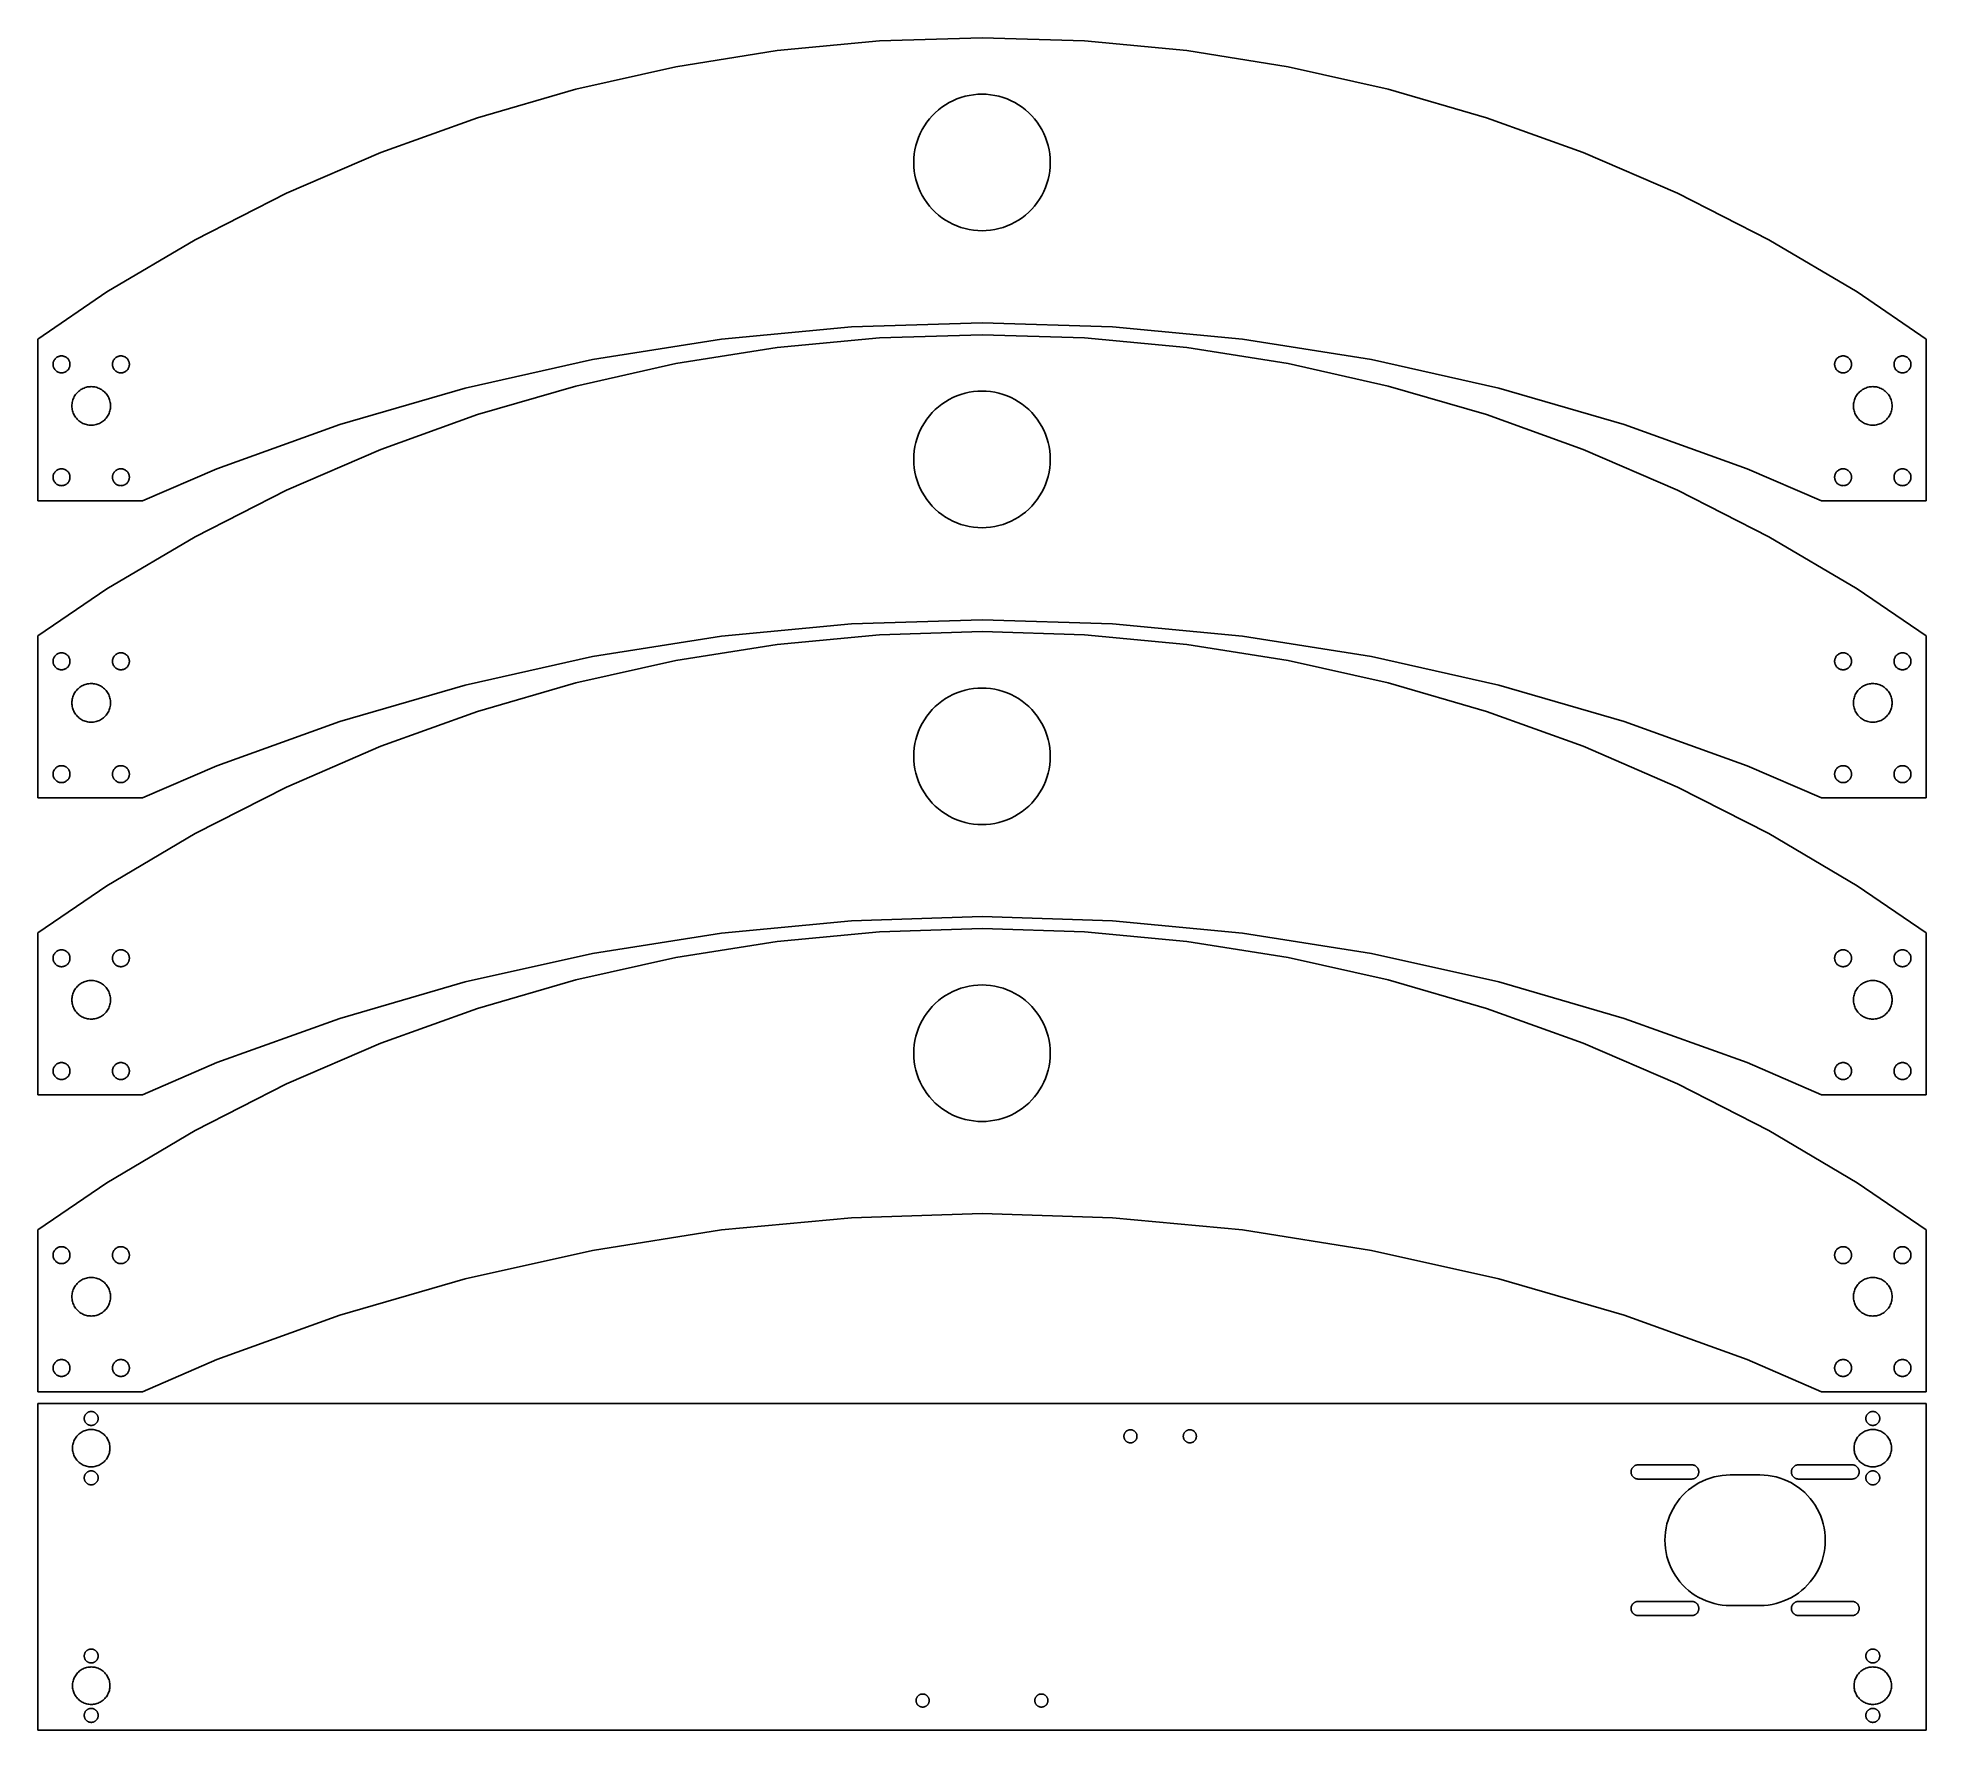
# Model space of a CAD drawing. Header units: metres. Extents: x 0 to 318, y 0 to 285.
import ezdxf

# ---------------------------------------------------------------- set-up
doc = ezdxf.new("R2010")
doc.units = ezdxf.units.M

msp = doc.modelspace()

# ---------------------------------------------------------------- linework, layer by layer
for p, q in [((141.733, 284.457), (124.533, 282.832)), ((159, 285), (141.733, 284.457)), ((176.267, 284.457), (159, 285)), ((193.467, 282.832), (176.267, 284.457)), ((107.47, 280.129), (90.6103, 276.36)), ((124.533, 282.832), (107.47, 280.129)), ((210.53, 280.129), (193.467, 282.832)), ((227.39, 276.36), (210.53, 280.129)), ((90.6103, 276.36), (74.0203, 271.541)), ((152.24, 273.304), (152.838, 273.71)), ((152.838, 273.71), (153.46, 274.078)), ((153.46, 274.078), (154.104, 274.406)), ((154.104, 274.406), (154.767, 274.692)), ((154.767, 274.692), (155.446, 274.937)), ((155.446, 274.937), (156.14, 275.139)), ((156.14, 275.139), (156.845, 275.296)), ((156.845, 275.296), (157.559, 275.409)), ((157.559, 275.409), (158.278, 275.477)), ((158.278, 275.477), (159, 275.5)), ((159, 275.5), (159.722, 275.477)), ((159.722, 275.477), (160.441, 275.409)), ((160.441, 275.409), (161.155, 275.296)), ((161.155, 275.296), (161.86, 275.139)), ((161.86, 275.139), (162.554, 274.937)), ((162.554, 274.937), (163.233, 274.692)), ((163.233, 274.692), (163.896, 274.406)), ((163.896, 274.406), (164.54, 274.078)), ((164.54, 274.078), (165.162, 273.71)), ((165.162, 273.71), (165.76, 273.304)), ((243.98, 271.541), (227.39, 276.36)), ((74.0203, 271.541), (57.7657, 265.689)), ((149.29, 270.162), (149.696, 270.76)), ((149.696, 270.76), (150.139, 271.33)), ((150.139, 271.33), (150.617, 271.872)), ((150.617, 271.872), (151.128, 272.383)), ((151.128, 272.383), (151.67, 272.861)), ((151.67, 272.861), (152.24, 273.304)), ((165.76, 273.304), (166.33, 272.861)), ((166.33, 272.861), (166.872, 272.383)), ((166.872, 272.383), (167.383, 271.872)), ((167.383, 271.872), (167.861, 271.33)), ((167.861, 271.33), (168.304, 270.76)), ((168.304, 270.76), (168.71, 270.162)), ((260.234, 265.689), (243.98, 271.541)), ((147.861, 266.86), (148.063, 267.554)), ((148.063, 267.554), (148.308, 268.233)), ((148.308, 268.233), (148.594, 268.896)), ((148.594, 268.896), (148.922, 269.54)), ((148.922, 269.54), (149.29, 270.162)), ((168.71, 270.162), (169.078, 269.54)), ((169.078, 269.54), (169.406, 268.896)), ((169.406, 268.896), (169.692, 268.233)), ((169.692, 268.233), (169.937, 267.554)), ((169.937, 267.554), (170.139, 266.86)), ((57.7657, 265.689), (41.9107, 258.827)), ((147.5, 264), (147.523, 264.722)), ((147.523, 263.278), (147.5, 264)), ((147.523, 264.722), (147.591, 265.441)), ((147.591, 265.441), (147.704, 266.155)), ((147.704, 266.155), (147.861, 266.86)), ((170.139, 266.86), (170.296, 266.155)), ((170.296, 266.155), (170.409, 265.441)), ((170.409, 265.441), (170.477, 264.722)), ((170.477, 264.722), (170.5, 264)), ((170.5, 264), (170.477, 263.278)), ((276.089, 258.827), (260.234, 265.689)), ((147.591, 262.559), (147.523, 263.278)), ((147.704, 261.845), (147.591, 262.559)), ((147.861, 261.14), (147.704, 261.845)), ((148.063, 260.446), (147.861, 261.14)), ((170.139, 261.14), (169.937, 260.446)), ((170.296, 261.845), (170.139, 261.14)), ((170.409, 262.559), (170.296, 261.845)), ((170.477, 263.278), (170.409, 262.559)), ((41.9107, 258.827), (26.5177, 250.984)), ((148.308, 259.767), (148.063, 260.446)), ((148.594, 259.104), (148.308, 259.767)), ((148.922, 258.46), (148.594, 259.104)), ((149.29, 257.838), (148.922, 258.46)), ((149.696, 257.24), (149.29, 257.838)), ((168.71, 257.838), (168.304, 257.24)), ((169.078, 258.46), (168.71, 257.838)), ((169.406, 259.104), (169.078, 258.46)), ((169.692, 259.767), (169.406, 259.104)), ((169.937, 260.446), (169.692, 259.767)), ((291.482, 250.984), (276.089, 258.827)), ((150.139, 256.67), (149.696, 257.24)), ((150.617, 256.128), (150.139, 256.67)), ((151.128, 255.617), (150.617, 256.128)), ((151.67, 255.139), (151.128, 255.617)), ((152.24, 254.696), (151.67, 255.139)), ((152.838, 254.29), (152.24, 254.696)), ((165.76, 254.696), (165.162, 254.29)), ((166.33, 255.139), (165.76, 254.696)), ((166.872, 255.617), (166.33, 255.139)), ((167.383, 256.128), (166.872, 255.617)), ((167.861, 256.67), (167.383, 256.128)), ((168.304, 257.24), (167.861, 256.67)), ((153.46, 253.922), (152.838, 254.29)), ((154.104, 253.594), (153.46, 253.922)), ((154.767, 253.308), (154.104, 253.594)), ((155.446, 253.063), (154.767, 253.308)), ((156.14, 252.861), (155.446, 253.063)), ((156.845, 252.704), (156.14, 252.861)), ((157.559, 252.591), (156.845, 252.704)), ((158.278, 252.523), (157.559, 252.591)), ((159, 252.5), (158.278, 252.523)), ((159.722, 252.523), (159, 252.5)), ((160.441, 252.591), (159.722, 252.523)), ((161.155, 252.704), (160.441, 252.591)), ((161.86, 252.861), (161.155, 252.704)), ((162.554, 253.063), (161.86, 252.861)), ((163.233, 253.308), (162.554, 253.063)), ((163.896, 253.594), (163.233, 253.308)), ((164.54, 253.922), (163.896, 253.594)), ((165.162, 254.29), (164.54, 253.922)), ((26.5177, 250.984), (11.6476, 242.19)), ((306.352, 242.19), (291.482, 250.984)), ((11.6476, 242.19), (0, 234.274)), ((318, 234.274), (306.352, 242.19)), ((115.133, 234.24), (137.023, 236.309)), ((137.023, 236.309), (159, 237)), ((159, 237), (180.977, 236.309)), ((180.977, 236.309), (202.867, 234.24)), ((0, 234.274), (0, 207)), ((93.4165, 230.801), (115.133, 234.24)), ((124.533, 232.832), (107.47, 230.129)), ((141.733, 234.457), (124.533, 232.832)), ((159, 235), (141.733, 234.457)), ((176.267, 234.457), (159, 235)), ((193.467, 232.832), (176.267, 234.457)), ((210.53, 230.129), (193.467, 232.832)), ((202.867, 234.24), (224.583, 230.801)), ((318, 207), (318, 234.274)), ((2.575, 230), (2.5778, 230.089)), ((2.5778, 229.911), (2.575, 230)), ((2.5778, 230.089), (2.58623, 230.179)), ((2.58623, 229.821), (2.5778, 229.911)), ((2.58623, 230.179), (2.60023, 230.267)), ((2.60023, 229.733), (2.58623, 229.821)), ((2.60023, 230.267), (2.61977, 230.354)), ((2.61977, 229.646), (2.60023, 229.733)), ((2.61977, 230.354), (2.64473, 230.44)), ((2.64473, 229.56), (2.61977, 229.646)), ((2.64473, 230.44), (2.67506, 230.525)), ((2.67506, 229.475), (2.64473, 229.56)), ((2.67506, 230.525), (2.71062, 230.607)), ((2.71062, 229.393), (2.67506, 229.475)), ((2.71062, 230.607), (2.75125, 230.686)), ((2.75125, 229.313), (2.71062, 229.393)), ((2.75125, 230.686), (2.79683, 230.764)), ((2.79683, 229.236), (2.75125, 229.313)), ((2.79683, 230.764), (2.84714, 230.838)), ((2.84714, 229.162), (2.79683, 229.236)), ((2.84714, 230.838), (2.90201, 230.908)), ((2.90201, 229.092), (2.84714, 229.162)), ((2.90201, 230.908), (2.96121, 230.975)), ((2.96121, 229.025), (2.90201, 229.092)), ((2.96121, 230.975), (3.02451, 231.039)), ((3.02451, 228.961), (2.96121, 229.025)), ((3.02451, 231.039), (3.09166, 231.098)), ((3.09166, 228.902), (3.02451, 228.961)), ((3.09166, 231.098), (3.1624, 231.153)), ((3.1624, 231.153), (3.23643, 231.203)), ((3.23643, 231.203), (3.31349, 231.249)), ((3.31349, 231.249), (3.39325, 231.289)), ((3.39325, 231.289), (3.47542, 231.325)), ((3.47542, 231.325), (3.55965, 231.355)), ((3.55965, 231.355), (3.64561, 231.38)), ((3.64561, 231.38), (3.73297, 231.4)), ((3.73297, 231.4), (3.8214, 231.414)), ((3.8214, 231.414), (3.91052, 231.422)), ((3.91052, 231.422), (4, 231.425)), ((4, 231.425), (4.08946, 231.422)), ((4.08946, 231.422), (4.17859, 231.414)), ((4.17859, 231.414), (4.26701, 231.4)), ((4.26701, 231.4), (4.35437, 231.38)), ((4.35437, 231.38), (4.44034, 231.355)), ((4.44034, 231.355), (4.52457, 231.325)), ((4.52457, 231.325), (4.60674, 231.289)), ((4.60674, 231.289), (4.68649, 231.249)), ((4.68649, 231.249), (4.76355, 231.203)), ((4.76355, 231.203), (4.83759, 231.153)), ((4.83759, 231.153), (4.90833, 231.098)), ((4.90833, 231.098), (4.97548, 231.039)), ((4.97548, 228.961), (4.90833, 228.902)), ((4.97548, 231.039), (5.03877, 230.975)), ((5.03877, 229.025), (4.97548, 228.961)), ((5.03877, 230.975), (5.09798, 230.908)), ((5.09798, 229.092), (5.03877, 229.025)), ((5.09798, 230.908), (5.15285, 230.838)), ((5.15285, 229.162), (5.09798, 229.092)), ((5.15285, 230.838), (5.20316, 230.764)), ((5.20316, 229.236), (5.15285, 229.162)), ((5.20316, 230.764), (5.24873, 230.686)), ((5.24873, 229.313), (5.20316, 229.236)), ((5.24873, 230.686), (5.28937, 230.607)), ((5.28937, 229.393), (5.24873, 229.313)), ((5.28937, 230.607), (5.32492, 230.525)), ((5.32492, 229.475), (5.28937, 229.393)), ((5.32492, 230.525), (5.35526, 230.44)), ((5.35526, 229.56), (5.32492, 229.475)), ((5.35526, 230.44), (5.38022, 230.354)), ((5.38022, 229.646), (5.35526, 229.56)), ((5.38022, 230.354), (5.39975, 230.267)), ((5.39975, 229.733), (5.38022, 229.646)), ((5.39975, 230.267), (5.41376, 230.179)), ((5.41376, 229.821), (5.39975, 229.733)), ((5.41376, 230.179), (5.42218, 230.089)), ((5.42218, 229.911), (5.41376, 229.821)), ((5.42218, 230.089), (5.42499, 230)), ((5.42499, 230), (5.42218, 229.911)), ((12.575, 230), (12.5778, 230.089)), ((12.5778, 229.911), (12.575, 230)), ((12.5778, 230.089), (12.5862, 230.179)), ((12.5862, 229.821), (12.5778, 229.911)), ((12.5862, 230.179), (12.6002, 230.267)), ((12.6002, 229.733), (12.5862, 229.821)), ((12.6002, 230.267), (12.6198, 230.354)), ((12.6198, 229.646), (12.6002, 229.733)), ((12.6198, 230.354), (12.6447, 230.44)), ((12.6447, 229.56), (12.6198, 229.646)), ((12.6447, 230.44), (12.6751, 230.525)), ((12.6751, 229.475), (12.6447, 229.56)), ((12.6751, 230.525), (12.7106, 230.607)), ((12.7106, 229.393), (12.6751, 229.475)), ((12.7106, 230.607), (12.7513, 230.686)), ((12.7513, 229.313), (12.7106, 229.393)), ((12.7513, 230.686), (12.7968, 230.764)), ((12.7968, 229.236), (12.7513, 229.313)), ((12.7968, 230.764), (12.8471, 230.838)), ((12.8471, 229.162), (12.7968, 229.236)), ((12.8471, 230.838), (12.902, 230.908)), ((12.902, 229.092), (12.8471, 229.162)), ((12.902, 230.908), (12.9612, 230.975)), ((12.9612, 229.025), (12.902, 229.092)), ((12.9612, 230.975), (13.0245, 231.039)), ((13.0245, 228.961), (12.9612, 229.025)), ((13.0245, 231.039), (13.0917, 231.098)), ((13.0917, 228.902), (13.0245, 228.961)), ((13.0917, 231.098), (13.1624, 231.153)), ((13.1624, 231.153), (13.2364, 231.203)), ((13.2364, 231.203), (13.3135, 231.249)), ((13.3135, 231.249), (13.3932, 231.289)), ((13.3932, 231.289), (13.4754, 231.325)), ((13.4754, 231.325), (13.5596, 231.355)), ((13.5596, 231.355), (13.6456, 231.38)), ((13.6456, 231.38), (13.733, 231.4)), ((13.733, 231.4), (13.8214, 231.414)), ((13.8214, 231.414), (13.9105, 231.422)), ((13.9105, 231.422), (14, 231.425)), ((14, 231.425), (14.0895, 231.422)), ((14.0895, 231.422), (14.1786, 231.414)), ((14.1786, 231.414), (14.267, 231.4)), ((14.267, 231.4), (14.3544, 231.38)), ((14.3544, 231.38), (14.4403, 231.355)), ((14.4403, 231.355), (14.5246, 231.325)), ((14.5246, 231.325), (14.6067, 231.289)), ((14.6067, 231.289), (14.6865, 231.249)), ((14.6865, 231.249), (14.7635, 231.203)), ((14.7635, 231.203), (14.8376, 231.153)), ((14.8376, 231.153), (14.9083, 231.098)), ((14.9083, 231.098), (14.9755, 231.039)), ((14.9755, 228.961), (14.9083, 228.902)), ((14.9755, 231.039), (15.0388, 230.975)), ((15.0388, 229.025), (14.9755, 228.961)), ((15.0388, 230.975), (15.098, 230.908)), ((15.098, 229.092), (15.0388, 229.025)), ((15.098, 230.908), (15.1528, 230.838)), ((15.1528, 229.162), (15.098, 229.092)), ((15.1528, 230.838), (15.2032, 230.764)), ((15.2032, 229.236), (15.1528, 229.162)), ((15.2032, 230.764), (15.2487, 230.686)), ((15.2487, 229.313), (15.2032, 229.236)), ((15.2487, 230.686), (15.2894, 230.607)), ((15.2894, 229.393), (15.2487, 229.313)), ((15.2894, 230.607), (15.3249, 230.525)), ((15.3249, 229.475), (15.2894, 229.393)), ((15.3249, 230.525), (15.3553, 230.44)), ((15.3553, 229.56), (15.3249, 229.475)), ((15.3553, 230.44), (15.3802, 230.354)), ((15.3802, 229.646), (15.3553, 229.56)), ((15.3802, 230.354), (15.3997, 230.267)), ((15.3997, 229.733), (15.3802, 229.646)), ((15.3997, 230.267), (15.4138, 230.179)), ((15.4138, 229.821), (15.3997, 229.733)), ((15.4138, 230.179), (15.4222, 230.089)), ((15.4222, 229.911), (15.4138, 229.821)), ((15.4222, 230.089), (15.425, 230)), ((15.425, 230), (15.4222, 229.911)), ((71.9585, 226.004), (93.4165, 230.801)), ((107.47, 230.129), (90.6103, 226.36)), ((227.39, 226.36), (210.53, 230.129)), ((224.583, 230.801), (246.041, 226.004)), ((302.575, 230), (302.578, 230.089)), ((302.578, 229.911), (302.575, 230)), ((302.578, 230.089), (302.586, 230.179)), ((302.586, 229.821), (302.578, 229.911)), ((302.586, 230.179), (302.6, 230.267)), ((302.6, 229.733), (302.586, 229.821)), ((302.6, 230.267), (302.62, 230.354)), ((302.62, 229.646), (302.6, 229.733)), ((302.62, 230.354), (302.645, 230.44)), ((302.645, 229.56), (302.62, 229.646)), ((302.645, 230.44), (302.675, 230.525)), ((302.675, 229.475), (302.645, 229.56)), ((302.675, 230.525), (302.711, 230.607)), ((302.711, 229.393), (302.675, 229.475)), ((302.711, 230.607), (302.751, 230.686)), ((302.751, 229.313), (302.711, 229.393)), ((302.751, 230.686), (302.797, 230.764)), ((302.797, 229.236), (302.751, 229.313)), ((302.797, 230.764), (302.847, 230.838)), ((302.847, 229.162), (302.797, 229.236)), ((302.847, 230.838), (302.902, 230.908)), ((302.902, 229.092), (302.847, 229.162)), ((302.902, 230.908), (302.961, 230.975)), ((302.961, 229.025), (302.902, 229.092)), ((302.961, 230.975), (303.025, 231.039)), ((303.025, 228.961), (302.961, 229.025)), ((303.025, 231.039), (303.092, 231.098)), ((303.092, 228.902), (303.025, 228.961)), ((303.092, 231.098), (303.162, 231.153)), ((303.162, 231.153), (303.236, 231.203)), ((303.236, 231.203), (303.313, 231.249)), ((303.313, 231.249), (303.393, 231.289)), ((303.393, 231.289), (303.475, 231.325)), ((303.475, 231.325), (303.56, 231.355)), ((303.56, 231.355), (303.646, 231.38)), ((303.646, 231.38), (303.733, 231.4)), ((303.733, 231.4), (303.821, 231.414)), ((303.821, 231.414), (303.911, 231.422)), ((303.911, 231.422), (304, 231.425)), ((304, 231.425), (304.089, 231.422)), ((304.089, 231.422), (304.179, 231.414)), ((304.179, 231.414), (304.267, 231.4)), ((304.267, 231.4), (304.354, 231.38)), ((304.354, 231.38), (304.44, 231.355)), ((304.44, 231.355), (304.525, 231.325)), ((304.525, 231.325), (304.607, 231.289)), ((304.607, 231.289), (304.686, 231.249)), ((304.686, 231.249), (304.764, 231.203)), ((304.764, 231.203), (304.838, 231.153)), ((304.838, 231.153), (304.908, 231.098)), ((304.908, 231.098), (304.975, 231.039)), ((304.975, 228.961), (304.908, 228.902)), ((304.975, 231.039), (305.039, 230.975)), ((305.039, 229.025), (304.975, 228.961)), ((305.039, 230.975), (305.098, 230.908)), ((305.098, 229.092), (305.039, 229.025)), ((305.098, 230.908), (305.153, 230.838)), ((305.153, 229.162), (305.098, 229.092)), ((305.153, 230.838), (305.203, 230.764)), ((305.203, 229.236), (305.153, 229.162)), ((305.203, 230.764), (305.249, 230.686)), ((305.249, 229.313), (305.203, 229.236)), ((305.249, 230.686), (305.289, 230.607)), ((305.289, 229.393), (305.249, 229.313)), ((305.289, 230.607), (305.325, 230.525)), ((305.325, 229.475), (305.289, 229.393)), ((305.325, 230.525), (305.355, 230.44)), ((305.355, 229.56), (305.325, 229.475)), ((305.355, 230.44), (305.38, 230.354)), ((305.38, 229.646), (305.355, 229.56)), ((305.38, 230.354), (305.4, 230.267)), ((305.4, 229.733), (305.38, 229.646)), ((305.4, 230.267), (305.414, 230.179)), ((305.414, 229.821), (305.4, 229.733)), ((305.414, 230.179), (305.422, 230.089)), ((305.422, 229.911), (305.414, 229.821)), ((305.422, 230.089), (305.425, 230)), ((305.425, 230), (305.422, 229.911)), ((312.575, 230), (312.578, 230.089)), ((312.578, 229.911), (312.575, 230)), ((312.578, 230.089), (312.586, 230.179)), ((312.586, 229.821), (312.578, 229.911)), ((312.586, 230.179), (312.6, 230.267)), ((312.6, 229.733), (312.586, 229.821)), ((312.6, 230.267), (312.62, 230.354)), ((312.62, 229.646), (312.6, 229.733)), ((312.62, 230.354), (312.645, 230.44)), ((312.645, 229.56), (312.62, 229.646)), ((312.645, 230.44), (312.675, 230.525)), ((312.675, 229.475), (312.645, 229.56)), ((312.675, 230.525), (312.711, 230.607)), ((312.711, 229.393), (312.675, 229.475)), ((312.711, 230.607), (312.751, 230.686)), ((312.751, 229.313), (312.711, 229.393)), ((312.751, 230.686), (312.797, 230.764)), ((312.797, 229.236), (312.751, 229.313)), ((312.797, 230.764), (312.847, 230.838)), ((312.847, 229.162), (312.797, 229.236)), ((312.847, 230.838), (312.902, 230.908)), ((312.902, 229.092), (312.847, 229.162)), ((312.902, 230.908), (312.961, 230.975)), ((312.961, 229.025), (312.902, 229.092)), ((312.961, 230.975), (313.025, 231.039)), ((313.025, 228.961), (312.961, 229.025)), ((313.025, 231.039), (313.092, 231.098)), ((313.092, 228.902), (313.025, 228.961)), ((313.092, 231.098), (313.162, 231.153)), ((313.162, 231.153), (313.236, 231.203)), ((313.236, 231.203), (313.313, 231.249)), ((313.313, 231.249), (313.393, 231.289)), ((313.393, 231.289), (313.475, 231.325)), ((313.475, 231.325), (313.56, 231.355)), ((313.56, 231.355), (313.646, 231.38)), ((313.646, 231.38), (313.733, 231.4)), ((313.733, 231.4), (313.821, 231.414)), ((313.821, 231.414), (313.911, 231.422)), ((313.911, 231.422), (314, 231.425)), ((314, 231.425), (314.089, 231.422)), ((314.089, 231.422), (314.179, 231.414)), ((314.179, 231.414), (314.267, 231.4)), ((314.267, 231.4), (314.354, 231.38)), ((314.354, 231.38), (314.44, 231.355)), ((314.44, 231.355), (314.525, 231.325)), ((314.525, 231.325), (314.607, 231.289)), ((314.607, 231.289), (314.686, 231.249)), ((314.686, 231.249), (314.764, 231.203)), ((314.764, 231.203), (314.838, 231.153)), ((314.838, 231.153), (314.908, 231.098)), ((314.908, 231.098), (314.975, 231.039)), ((314.975, 228.961), (314.908, 228.902)), ((314.975, 231.039), (315.039, 230.975)), ((315.039, 229.025), (314.975, 228.961)), ((315.039, 230.975), (315.098, 230.908)), ((315.098, 229.092), (315.039, 229.025)), ((315.098, 230.908), (315.153, 230.838)), ((315.153, 229.162), (315.098, 229.092)), ((315.153, 230.838), (315.203, 230.764)), ((315.203, 229.236), (315.153, 229.162)), ((315.203, 230.764), (315.249, 230.686)), ((315.249, 229.313), (315.203, 229.236)), ((315.249, 230.686), (315.289, 230.607)), ((315.289, 229.393), (315.249, 229.313)), ((315.289, 230.607), (315.325, 230.525)), ((315.325, 229.475), (315.289, 229.393)), ((315.325, 230.525), (315.355, 230.44)), ((315.355, 229.56), (315.325, 229.475)), ((315.355, 230.44), (315.38, 230.354)), ((315.38, 229.646), (315.355, 229.56)), ((315.38, 230.354), (315.4, 230.267)), ((315.4, 229.733), (315.38, 229.646)), ((315.4, 230.267), (315.414, 230.179)), ((315.414, 229.821), (315.4, 229.733)), ((315.414, 230.179), (315.422, 230.089)), ((315.422, 229.911), (315.414, 229.821)), ((315.422, 230.089), (315.425, 230)), ((315.425, 230), (315.422, 229.911)), ((3.1624, 228.847), (3.09166, 228.902)), ((3.23643, 228.797), (3.1624, 228.847)), ((3.31349, 228.751), (3.23643, 228.797)), ((3.39325, 228.711), (3.31349, 228.751)), ((3.47542, 228.675), (3.39325, 228.711)), ((3.55965, 228.645), (3.47542, 228.675)), ((3.64561, 228.62), (3.55965, 228.645)), ((3.73297, 228.6), (3.64561, 228.62)), ((3.8214, 228.586), (3.73297, 228.6)), ((3.91052, 228.578), (3.8214, 228.586)), ((3.99998, 228.575), (3.91052, 228.578)), ((4.08946, 228.578), (3.99998, 228.575)), ((4.17859, 228.586), (4.08946, 228.578)), ((4.26701, 228.6), (4.17859, 228.586)), ((4.35437, 228.62), (4.26701, 228.6)), ((4.44034, 228.645), (4.35437, 228.62)), ((4.52457, 228.675), (4.44034, 228.645)), ((4.60674, 228.711), (4.52457, 228.675)), ((4.68649, 228.751), (4.60674, 228.711)), ((4.76355, 228.797), (4.68649, 228.751)), ((4.83759, 228.847), (4.76355, 228.797)), ((4.90833, 228.902), (4.83759, 228.847)), ((7.25856, 225.744), (7.4343, 225.848)), ((7.4343, 225.848), (7.61621, 225.941)), ((7.61621, 225.941), (7.80359, 226.022)), ((7.80359, 226.022), (7.99568, 226.091)), ((7.99568, 226.091), (8.19176, 226.148)), ((8.19176, 226.148), (8.39101, 226.192)), ((8.39101, 226.192), (8.59267, 226.224)), ((8.59267, 226.224), (8.79593, 226.244)), ((8.79593, 226.244), (9, 226.25)), ((9, 226.25), (9.20406, 226.244)), ((9.20406, 226.244), (9.40732, 226.224)), ((9.40732, 226.224), (9.60898, 226.192)), ((9.60898, 226.192), (9.80823, 226.148)), ((9.80823, 226.148), (10.0043, 226.091)), ((10.0043, 226.091), (10.1964, 226.022)), ((10.1964, 226.022), (10.3838, 225.941)), ((10.3838, 225.941), (10.5657, 225.848)), ((10.5657, 225.848), (10.7414, 225.744)), ((13.1624, 228.847), (13.0917, 228.902)), ((13.2364, 228.797), (13.1624, 228.847)), ((13.3135, 228.751), (13.2364, 228.797)), ((13.3932, 228.711), (13.3135, 228.751)), ((13.4754, 228.675), (13.3932, 228.711)), ((13.5596, 228.645), (13.4754, 228.675)), ((13.6456, 228.62), (13.5596, 228.645)), ((13.733, 228.6), (13.6456, 228.62)), ((13.8214, 228.586), (13.733, 228.6)), ((13.9105, 228.578), (13.8214, 228.586)), ((14, 228.575), (13.9105, 228.578)), ((14.0895, 228.578), (14, 228.575)), ((14.1786, 228.586), (14.0895, 228.578)), ((14.267, 228.6), (14.1786, 228.586)), ((14.3544, 228.62), (14.267, 228.6)), ((14.4403, 228.645), (14.3544, 228.62)), ((14.5246, 228.675), (14.4403, 228.645)), ((14.6067, 228.711), (14.5246, 228.675)), ((14.6865, 228.751), (14.6067, 228.711)), ((14.7635, 228.797), (14.6865, 228.751)), ((14.8376, 228.847), (14.7635, 228.797)), ((14.9083, 228.902), (14.8376, 228.847)), ((50.844, 219.87), (71.9585, 226.004)), ((90.6103, 226.36), (74.0203, 221.541)), ((243.98, 221.541), (227.39, 226.36)), ((246.041, 226.004), (267.156, 219.87)), ((303.162, 228.847), (303.092, 228.902)), ((303.236, 228.797), (303.162, 228.847)), ((303.313, 228.751), (303.236, 228.797)), ((303.393, 228.711), (303.313, 228.751)), ((303.475, 228.675), (303.393, 228.711)), ((303.56, 228.645), (303.475, 228.675)), ((303.646, 228.62), (303.56, 228.645)), ((303.733, 228.6), (303.646, 228.62)), ((303.821, 228.586), (303.733, 228.6)), ((303.911, 228.578), (303.821, 228.586)), ((304, 228.575), (303.911, 228.578)), ((304.089, 228.578), (304, 228.575)), ((304.179, 228.586), (304.089, 228.578)), ((304.267, 228.6), (304.179, 228.586)), ((304.354, 228.62), (304.267, 228.6)), ((304.44, 228.645), (304.354, 228.62)), ((304.525, 228.675), (304.44, 228.645)), ((304.607, 228.711), (304.525, 228.675)), ((304.686, 228.751), (304.607, 228.711)), ((304.764, 228.797), (304.686, 228.751)), ((304.838, 228.847), (304.764, 228.797)), ((304.908, 228.902), (304.838, 228.847)), ((307.259, 225.744), (307.434, 225.848)), ((307.434, 225.848), (307.616, 225.941)), ((307.616, 225.941), (307.804, 226.022)), ((307.804, 226.022), (307.996, 226.091)), ((307.996, 226.091), (308.192, 226.148)), ((308.192, 226.148), (308.391, 226.192)), ((308.391, 226.192), (308.593, 226.224)), ((308.593, 226.224), (308.796, 226.244)), ((308.796, 226.244), (309, 226.25)), ((309, 226.25), (309.204, 226.244)), ((309.204, 226.244), (309.407, 226.224)), ((309.407, 226.224), (309.609, 226.192)), ((309.609, 226.192), (309.808, 226.148)), ((309.808, 226.148), (310.004, 226.091)), ((310.004, 226.091), (310.196, 226.022)), ((310.196, 226.022), (310.384, 225.941)), ((310.384, 225.941), (310.566, 225.848)), ((310.566, 225.848), (310.741, 225.744)), ((313.162, 228.847), (313.092, 228.902)), ((313.236, 228.797), (313.162, 228.847)), ((313.313, 228.751), (313.236, 228.797)), ((313.393, 228.711), (313.313, 228.751)), ((313.475, 228.675), (313.393, 228.711)), ((313.56, 228.645), (313.475, 228.675)), ((313.646, 228.62), (313.56, 228.645)), ((313.733, 228.6), (313.646, 228.62)), ((313.821, 228.586), (313.733, 228.6)), ((313.911, 228.578), (313.821, 228.586)), ((314, 228.575), (313.911, 228.578)), ((314.089, 228.578), (314, 228.575)), ((314.179, 228.586), (314.089, 228.578)), ((314.267, 228.6), (314.179, 228.586)), ((314.354, 228.62), (314.267, 228.6)), ((314.44, 228.645), (314.354, 228.62)), ((314.525, 228.675), (314.44, 228.645)), ((314.607, 228.711), (314.525, 228.675)), ((314.686, 228.751), (314.607, 228.711)), ((314.764, 228.797), (314.686, 228.751)), ((314.838, 228.847), (314.764, 228.797)), ((314.908, 228.902), (314.838, 228.847)), ((5.75, 223), (5.75641, 223.204)), ((5.75641, 222.796), (5.75, 223)), ((5.75641, 223.204), (5.77562, 223.407)), ((5.77562, 222.593), (5.75641, 222.796)), ((5.77562, 223.407), (5.80756, 223.609)), ((5.80756, 223.609), (5.8521, 223.808)), ((5.8521, 223.808), (5.90906, 224.004)), ((5.90906, 224.004), (5.97823, 224.196)), ((5.97823, 224.196), (6.05931, 224.384)), ((6.05931, 224.384), (6.15199, 224.566)), ((6.15199, 224.566), (6.25592, 224.741)), ((6.25592, 224.741), (6.37068, 224.91)), ((6.37068, 224.91), (6.49582, 225.072)), ((6.49582, 225.072), (6.63084, 225.225)), ((6.63084, 225.225), (6.77521, 225.369)), ((6.77521, 225.369), (6.92836, 225.504)), ((6.92836, 225.504), (7.08969, 225.629)), ((7.08969, 225.629), (7.25856, 225.744)), ((10.7414, 225.744), (10.9103, 225.629)), ((10.9103, 225.629), (11.0716, 225.504)), ((11.0716, 225.504), (11.2248, 225.369)), ((11.2248, 225.369), (11.3691, 225.225)), ((11.3691, 225.225), (11.5042, 225.072)), ((11.5042, 225.072), (11.6293, 224.91)), ((11.6293, 224.91), (11.7441, 224.741)), ((11.7441, 224.741), (11.848, 224.566)), ((11.848, 224.566), (11.9407, 224.384)), ((11.9407, 224.384), (12.0218, 224.196)), ((12.0218, 224.196), (12.0909, 224.004)), ((12.0909, 224.004), (12.1479, 223.808)), ((12.1479, 223.808), (12.1924, 223.609)), ((12.1924, 223.609), (12.2244, 223.407)), ((12.2244, 223.407), (12.2436, 223.204)), ((12.2436, 222.796), (12.2244, 222.593)), ((12.2436, 223.204), (12.25, 223)), ((12.25, 223), (12.2436, 222.796)), ((151.128, 222.383), (151.67, 222.861)), ((151.67, 222.861), (152.24, 223.304)), ((152.24, 223.304), (152.838, 223.71)), ((152.838, 223.71), (153.46, 224.078)), ((153.46, 224.078), (154.104, 224.406)), ((154.104, 224.406), (154.767, 224.692)), ((154.767, 224.692), (155.446, 224.937)), ((155.446, 224.937), (156.14, 225.139)), ((156.14, 225.139), (156.845, 225.296)), ((156.845, 225.296), (157.559, 225.409)), ((157.559, 225.409), (158.278, 225.477)), ((158.278, 225.477), (159, 225.5)), ((159, 225.5), (159.722, 225.477)), ((159.722, 225.477), (160.441, 225.409)), ((160.441, 225.409), (161.155, 225.296)), ((161.155, 225.296), (161.86, 225.139)), ((161.86, 225.139), (162.554, 224.937)), ((162.554, 224.937), (163.233, 224.692)), ((163.233, 224.692), (163.896, 224.406)), ((163.896, 224.406), (164.54, 224.078)), ((164.54, 224.078), (165.162, 223.71)), ((165.162, 223.71), (165.76, 223.304)), ((165.76, 223.304), (166.33, 222.861)), ((166.33, 222.861), (166.872, 222.383)), ((305.75, 223), (305.756, 223.204)), ((305.756, 222.796), (305.75, 223)), ((305.756, 223.204), (305.776, 223.407)), ((305.776, 222.593), (305.756, 222.796)), ((305.776, 223.407), (305.808, 223.609)), ((305.808, 223.609), (305.852, 223.808)), ((305.852, 223.808), (305.909, 224.004)), ((305.909, 224.004), (305.978, 224.196)), ((305.978, 224.196), (306.059, 224.384)), ((306.059, 224.384), (306.152, 224.566)), ((306.152, 224.566), (306.256, 224.741)), ((306.256, 224.741), (306.371, 224.91)), ((306.371, 224.91), (306.496, 225.072)), ((306.496, 225.072), (306.631, 225.225)), ((306.631, 225.225), (306.775, 225.369)), ((306.775, 225.369), (306.928, 225.504)), ((306.928, 225.504), (307.09, 225.629)), ((307.09, 225.629), (307.259, 225.744)), ((310.741, 225.744), (310.91, 225.629)), ((310.91, 225.629), (311.072, 225.504)), ((311.072, 225.504), (311.225, 225.369)), ((311.225, 225.369), (311.369, 225.225)), ((311.369, 225.225), (311.504, 225.072)), ((311.504, 225.072), (311.629, 224.91)), ((311.629, 224.91), (311.744, 224.741)), ((311.744, 224.741), (311.848, 224.566)), ((311.848, 224.566), (311.941, 224.384)), ((311.941, 224.384), (312.022, 224.196)), ((312.022, 224.196), (312.091, 224.004)), ((312.091, 224.004), (312.148, 223.808)), ((312.148, 223.808), (312.192, 223.609)), ((312.192, 223.609), (312.224, 223.407)), ((312.224, 223.407), (312.244, 223.204)), ((312.244, 222.796), (312.224, 222.593)), ((312.244, 223.204), (312.25, 223)), ((312.25, 223), (312.244, 222.796)), ((5.80756, 222.391), (5.77562, 222.593)), ((5.8521, 222.192), (5.80756, 222.391)), ((5.90906, 221.996), (5.8521, 222.192)), ((5.97823, 221.804), (5.90906, 221.996)), ((6.05931, 221.616), (5.97823, 221.804)), ((6.15199, 221.434), (6.05931, 221.616)), ((6.25592, 221.259), (6.15199, 221.434)), ((6.37068, 221.09), (6.25592, 221.259)), ((6.49582, 220.928), (6.37068, 221.09)), ((6.63084, 220.775), (6.49582, 220.928)), ((6.77521, 220.631), (6.63084, 220.775)), ((6.92836, 220.496), (6.77521, 220.631)), ((7.08969, 220.371), (6.92836, 220.496)), ((7.25856, 220.256), (7.08969, 220.371)), ((7.4343, 220.152), (7.25856, 220.256)), ((7.61621, 220.059), (7.4343, 220.152)), ((7.80359, 219.978), (7.61621, 220.059)), ((7.99568, 219.909), (7.80359, 219.978)), ((8.19176, 219.852), (7.99568, 219.909)), ((8.39101, 219.808), (8.19176, 219.852)), ((8.59267, 219.776), (8.39101, 219.808)), ((8.79593, 219.756), (8.59267, 219.776)), ((9, 219.75), (8.79593, 219.756)), ((9.20406, 219.756), (9, 219.75)), ((9.40732, 219.776), (9.20406, 219.756)), ((9.60898, 219.808), (9.40732, 219.776)), ((9.80823, 219.852), (9.60898, 219.808)), ((10.0043, 219.909), (9.80823, 219.852)), ((10.1964, 219.978), (10.0043, 219.909)), ((10.3838, 220.059), (10.1964, 219.978)), ((10.5657, 220.152), (10.3838, 220.059)), ((10.7414, 220.256), (10.5657, 220.152)), ((10.9103, 220.371), (10.7414, 220.256)), ((11.0716, 220.496), (10.9103, 220.371)), ((11.2248, 220.631), (11.0716, 220.496)), ((11.3691, 220.775), (11.2248, 220.631)), ((11.5042, 220.928), (11.3691, 220.775)), ((11.6293, 221.09), (11.5042, 220.928)), ((11.7441, 221.259), (11.6293, 221.09)), ((11.848, 221.434), (11.7441, 221.259)), ((11.9407, 221.616), (11.848, 221.434)), ((12.0218, 221.804), (11.9407, 221.616)), ((12.0909, 221.996), (12.0218, 221.804)), ((12.1479, 222.192), (12.0909, 221.996)), ((12.1924, 222.391), (12.1479, 222.192)), ((12.2244, 222.593), (12.1924, 222.391)), ((30.1564, 212.422), (50.844, 219.87)), ((74.0203, 221.541), (57.7657, 215.689)), ((148.594, 218.896), (148.922, 219.54)), ((148.922, 219.54), (149.29, 220.162)), ((149.29, 220.162), (149.696, 220.76)), ((149.696, 220.76), (150.139, 221.33)), ((150.139, 221.33), (150.617, 221.872)), ((150.617, 221.872), (151.128, 222.383)), ((166.872, 222.383), (167.383, 221.872)), ((167.383, 221.872), (167.861, 221.33)), ((167.861, 221.33), (168.304, 220.76)), ((168.304, 220.76), (168.71, 220.162)), ((168.71, 220.162), (169.078, 219.54)), ((169.078, 219.54), (169.406, 218.896)), ((260.234, 215.689), (243.98, 221.541)), ((267.156, 219.87), (287.844, 212.422)), ((305.808, 222.391), (305.776, 222.593)), ((305.852, 222.192), (305.808, 222.391)), ((305.909, 221.996), (305.852, 222.192)), ((305.978, 221.804), (305.909, 221.996)), ((306.059, 221.616), (305.978, 221.804)), ((306.152, 221.434), (306.059, 221.616)), ((306.256, 221.259), (306.152, 221.434)), ((306.371, 221.09), (306.256, 221.259)), ((306.496, 220.928), (306.371, 221.09)), ((306.631, 220.775), (306.496, 220.928)), ((306.775, 220.631), (306.631, 220.775)), ((306.928, 220.496), (306.775, 220.631)), ((307.09, 220.371), (306.928, 220.496)), ((307.259, 220.256), (307.09, 220.371)), ((307.434, 220.152), (307.259, 220.256)), ((307.616, 220.059), (307.434, 220.152)), ((307.804, 219.978), (307.616, 220.059)), ((307.996, 219.909), (307.804, 219.978)), ((308.192, 219.852), (307.996, 219.909)), ((308.391, 219.808), (308.192, 219.852)), ((308.593, 219.776), (308.391, 219.808)), ((308.796, 219.756), (308.593, 219.776)), ((309, 219.75), (308.796, 219.756)), ((309.204, 219.756), (309, 219.75)), ((309.407, 219.776), (309.204, 219.756)), ((309.609, 219.808), (309.407, 219.776)), ((309.808, 219.852), (309.609, 219.808)), ((310.004, 219.909), (309.808, 219.852)), ((310.196, 219.978), (310.004, 219.909)), ((310.384, 220.059), (310.196, 219.978)), ((310.566, 220.152), (310.384, 220.059)), ((310.741, 220.256), (310.566, 220.152)), ((310.91, 220.371), (310.741, 220.256)), ((311.072, 220.496), (310.91, 220.371)), ((311.225, 220.631), (311.072, 220.496)), ((311.369, 220.775), (311.225, 220.631)), ((311.504, 220.928), (311.369, 220.775)), ((311.629, 221.09), (311.504, 220.928)), ((311.744, 221.259), (311.629, 221.09)), ((311.848, 221.434), (311.744, 221.259)), ((311.941, 221.616), (311.848, 221.434)), ((312.022, 221.804), (311.941, 221.616)), ((312.091, 221.996), (312.022, 221.804)), ((312.148, 222.192), (312.091, 221.996)), ((312.192, 222.391), (312.148, 222.192)), ((312.224, 222.593), (312.192, 222.391)), ((147.704, 216.155), (147.861, 216.86)), ((147.861, 216.86), (148.063, 217.554)), ((148.063, 217.554), (148.308, 218.233)), ((148.308, 218.233), (148.594, 218.896)), ((169.406, 218.896), (169.692, 218.233)), ((169.692, 218.233), (169.937, 217.554)), ((169.937, 217.554), (170.139, 216.86)), ((170.139, 216.86), (170.296, 216.155)), ((57.7657, 215.689), (41.9107, 208.827)), ((147.5, 214), (147.523, 214.722)), ((147.523, 213.278), (147.5, 214)), ((147.523, 214.722), (147.591, 215.441)), ((147.591, 212.559), (147.523, 213.278)), ((147.591, 215.441), (147.704, 216.155)), ((170.296, 216.155), (170.409, 215.441)), ((170.409, 215.441), (170.477, 214.722)), ((170.477, 213.278), (170.409, 212.559)), ((170.477, 214.722), (170.5, 214)), ((170.5, 214), (170.477, 213.278)), ((276.089, 208.827), (260.234, 215.689)), ((2.575, 211), (2.5778, 211.089)), ((2.5778, 210.911), (2.575, 211)), ((2.5778, 211.089), (2.58623, 211.179)), ((2.58623, 210.821), (2.5778, 210.911)), ((2.58623, 211.179), (2.60023, 211.267)), ((2.60023, 210.733), (2.58623, 210.821)), ((2.60023, 211.267), (2.61977, 211.354)), ((2.61977, 210.646), (2.60023, 210.733)), ((2.61977, 211.354), (2.64473, 211.44)), ((2.64473, 210.56), (2.61977, 210.646)), ((2.64473, 211.44), (2.67506, 211.525)), ((2.67506, 210.475), (2.64473, 210.56)), ((2.67506, 211.525), (2.71062, 211.607)), ((2.71062, 210.393), (2.67506, 210.475)), ((2.71062, 211.607), (2.75125, 211.686)), ((2.75125, 210.313), (2.71062, 210.393)), ((2.75125, 211.686), (2.79683, 211.764)), ((2.79683, 210.236), (2.75125, 210.313)), ((2.79683, 211.764), (2.84714, 211.838)), ((2.84714, 210.162), (2.79683, 210.236)), ((2.84714, 211.838), (2.90201, 211.908)), ((2.90201, 210.092), (2.84714, 210.162)), ((2.90201, 211.908), (2.96121, 211.975)), ((2.96121, 210.025), (2.90201, 210.092)), ((2.96121, 211.975), (3.02451, 212.039)), ((3.02451, 209.961), (2.96121, 210.025)), ((3.02451, 212.039), (3.09166, 212.098)), ((3.09166, 209.902), (3.02451, 209.961)), ((3.09166, 212.098), (3.1624, 212.153)), ((3.1624, 209.847), (3.09166, 209.902)), ((3.1624, 212.153), (3.23643, 212.203)), ((3.23643, 212.203), (3.31349, 212.249)), ((3.31349, 212.249), (3.39325, 212.289)), ((3.39325, 212.289), (3.47542, 212.325)), ((3.47542, 212.325), (3.55965, 212.355)), ((3.55965, 212.355), (3.64561, 212.38)), ((3.64561, 212.38), (3.73297, 212.4)), ((3.73297, 212.4), (3.8214, 212.414)), ((3.8214, 212.414), (3.91052, 212.422)), ((3.91052, 212.422), (4, 212.425)), ((4, 212.425), (4.08946, 212.422)), ((4.08946, 212.422), (4.17859, 212.414)), ((4.17859, 212.414), (4.26701, 212.4)), ((4.26701, 212.4), (4.35437, 212.38)), ((4.35437, 212.38), (4.44034, 212.355)), ((4.44034, 212.355), (4.52457, 212.325)), ((4.52457, 212.325), (4.60674, 212.289)), ((4.60674, 212.289), (4.68649, 212.249)), ((4.68649, 212.249), (4.76355, 212.203)), ((4.76355, 212.203), (4.83759, 212.153)), ((4.83759, 212.153), (4.90833, 212.098)), ((4.90833, 209.902), (4.83759, 209.847)), ((4.90833, 212.098), (4.97548, 212.039)), ((4.97548, 209.961), (4.90833, 209.902)), ((4.97548, 212.039), (5.03877, 211.975)), ((5.03877, 210.025), (4.97548, 209.961)), ((5.03877, 211.975), (5.09798, 211.908)), ((5.09798, 210.092), (5.03877, 210.025)), ((5.09798, 211.908), (5.15285, 211.838)), ((5.15285, 210.162), (5.09798, 210.092)), ((5.15285, 211.838), (5.20316, 211.764)), ((5.20316, 210.236), (5.15285, 210.162)), ((5.20316, 211.764), (5.24873, 211.686)), ((5.24873, 210.313), (5.20316, 210.236)), ((5.24873, 211.686), (5.28937, 211.607)), ((5.28937, 210.393), (5.24873, 210.313)), ((5.28937, 211.607), (5.32492, 211.525)), ((5.32492, 210.475), (5.28937, 210.393)), ((5.32492, 211.525), (5.35526, 211.44)), ((5.35526, 210.56), (5.32492, 210.475)), ((5.35526, 211.44), (5.38022, 211.354)), ((5.38022, 210.646), (5.35526, 210.56)), ((5.38022, 211.354), (5.39975, 211.267)), ((5.39975, 210.733), (5.38022, 210.646)), ((5.39975, 211.267), (5.41376, 211.179)), ((5.41376, 210.821), (5.39975, 210.733)), ((5.41376, 211.179), (5.42218, 211.089)), ((5.42218, 210.911), (5.41376, 210.821)), ((5.42218, 211.089), (5.42499, 211)), ((5.42499, 211), (5.42218, 210.911)), ((12.575, 211), (12.5778, 211.089)), ((12.5778, 210.911), (12.575, 211)), ((12.5778, 211.089), (12.5862, 211.179)), ((12.5862, 210.821), (12.5778, 210.911)), ((12.5862, 211.179), (12.6002, 211.267)), ((12.6002, 210.733), (12.5862, 210.821)), ((12.6002, 211.267), (12.6198, 211.354)), ((12.6198, 210.646), (12.6002, 210.733)), ((12.6198, 211.354), (12.6447, 211.44)), ((12.6447, 210.56), (12.6198, 210.646)), ((12.6447, 211.44), (12.6751, 211.525)), ((12.6751, 210.475), (12.6447, 210.56)), ((12.6751, 211.525), (12.7106, 211.607)), ((12.7106, 210.393), (12.6751, 210.475)), ((12.7106, 211.607), (12.7513, 211.686)), ((12.7513, 210.313), (12.7106, 210.393)), ((12.7513, 211.686), (12.7968, 211.764)), ((12.7968, 210.236), (12.7513, 210.313)), ((12.7968, 211.764), (12.8471, 211.838)), ((12.8471, 210.162), (12.7968, 210.236)), ((12.8471, 211.838), (12.902, 211.908)), ((12.902, 210.092), (12.8471, 210.162)), ((12.902, 211.908), (12.9612, 211.975)), ((12.9612, 210.025), (12.902, 210.092)), ((12.9612, 211.975), (13.0245, 212.039)), ((13.0245, 209.961), (12.9612, 210.025)), ((13.0245, 212.039), (13.0917, 212.098)), ((13.0917, 209.902), (13.0245, 209.961)), ((13.0917, 212.098), (13.1624, 212.153)), ((13.1624, 209.847), (13.0917, 209.902)), ((13.1624, 212.153), (13.2364, 212.203)), ((13.2364, 212.203), (13.3135, 212.249)), ((13.3135, 212.249), (13.3932, 212.289)), ((13.3932, 212.289), (13.4754, 212.325)), ((13.4754, 212.325), (13.5596, 212.355)), ((13.5596, 212.355), (13.6456, 212.38)), ((13.6456, 212.38), (13.733, 212.4)), ((13.733, 212.4), (13.8214, 212.414)), ((13.8214, 212.414), (13.9105, 212.422)), ((13.9105, 212.422), (14, 212.425)), ((14, 212.425), (14.0895, 212.422)), ((14.0895, 212.422), (14.1786, 212.414)), ((14.1786, 212.414), (14.267, 212.4)), ((14.267, 212.4), (14.3544, 212.38)), ((14.3544, 212.38), (14.4403, 212.355)), ((14.4403, 212.355), (14.5246, 212.325)), ((14.5246, 212.325), (14.6067, 212.289)), ((14.6067, 212.289), (14.6865, 212.249)), ((14.6865, 212.249), (14.7635, 212.203)), ((14.7635, 212.203), (14.8376, 212.153)), ((14.8376, 212.153), (14.9083, 212.098)), ((14.9083, 209.902), (14.8376, 209.847)), ((14.9083, 212.098), (14.9755, 212.039)), ((14.9755, 209.961), (14.9083, 209.902)), ((14.9755, 212.039), (15.0388, 211.975)), ((15.0388, 210.025), (14.9755, 209.961)), ((15.0388, 211.975), (15.098, 211.908)), ((15.098, 210.092), (15.0388, 210.025)), ((15.098, 211.908), (15.1528, 211.838)), ((15.1528, 210.162), (15.098, 210.092)), ((15.1528, 211.838), (15.2032, 211.764)), ((15.2032, 210.236), (15.1528, 210.162)), ((15.2032, 211.764), (15.2487, 211.686)), ((15.2487, 210.313), (15.2032, 210.236)), ((15.2487, 211.686), (15.2894, 211.607)), ((15.2894, 210.393), (15.2487, 210.313)), ((15.2894, 211.607), (15.3249, 211.525)), ((15.3249, 210.475), (15.2894, 210.393)), ((15.3249, 211.525), (15.3553, 211.44)), ((15.3553, 210.56), (15.3249, 210.475)), ((15.3553, 211.44), (15.3802, 211.354)), ((15.3802, 210.646), (15.3553, 210.56)), ((15.3802, 211.354), (15.3997, 211.267)), ((15.3997, 210.733), (15.3802, 210.646)), ((15.3997, 211.267), (15.4138, 211.179)), ((15.4138, 210.821), (15.3997, 210.733)), ((15.4138, 211.179), (15.4222, 211.089)), ((15.4222, 210.911), (15.4138, 210.821)), ((15.4222, 211.089), (15.425, 211)), ((15.425, 211), (15.4222, 210.911)), ((17.6274, 207), (30.1564, 212.422)), ((147.704, 211.845), (147.591, 212.559)), ((147.861, 211.14), (147.704, 211.845)), ((148.063, 210.446), (147.861, 211.14)), ((148.308, 209.767), (148.063, 210.446)), ((169.937, 210.446), (169.692, 209.767)), ((170.139, 211.14), (169.937, 210.446)), ((170.296, 211.845), (170.139, 211.14)), ((170.409, 212.559), (170.296, 211.845)), ((287.844, 212.422), (300.373, 207)), ((302.575, 211), (302.578, 211.089)), ((302.578, 210.911), (302.575, 211)), ((302.578, 211.089), (302.586, 211.179)), ((302.586, 210.821), (302.578, 210.911)), ((302.586, 211.179), (302.6, 211.267)), ((302.6, 210.733), (302.586, 210.821)), ((302.6, 211.267), (302.62, 211.354)), ((302.62, 210.646), (302.6, 210.733)), ((302.62, 211.354), (302.645, 211.44)), ((302.645, 210.56), (302.62, 210.646)), ((302.645, 211.44), (302.675, 211.525)), ((302.675, 210.475), (302.645, 210.56)), ((302.675, 211.525), (302.711, 211.607)), ((302.711, 210.393), (302.675, 210.475)), ((302.711, 211.607), (302.751, 211.686)), ((302.751, 210.313), (302.711, 210.393)), ((302.751, 211.686), (302.797, 211.764)), ((302.797, 210.236), (302.751, 210.313)), ((302.797, 211.764), (302.847, 211.838)), ((302.847, 210.162), (302.797, 210.236)), ((302.847, 211.838), (302.902, 211.908)), ((302.902, 210.092), (302.847, 210.162)), ((302.902, 211.908), (302.961, 211.975)), ((302.961, 210.025), (302.902, 210.092)), ((302.961, 211.975), (303.025, 212.039)), ((303.025, 209.961), (302.961, 210.025)), ((303.025, 212.039), (303.092, 212.098)), ((303.092, 209.902), (303.025, 209.961)), ((303.092, 212.098), (303.162, 212.153)), ((303.162, 209.847), (303.092, 209.902)), ((303.162, 212.153), (303.236, 212.203)), ((303.236, 212.203), (303.313, 212.249)), ((303.313, 212.249), (303.393, 212.289)), ((303.393, 212.289), (303.475, 212.325)), ((303.475, 212.325), (303.56, 212.355)), ((303.56, 212.355), (303.646, 212.38)), ((303.646, 212.38), (303.733, 212.4)), ((303.733, 212.4), (303.821, 212.414)), ((303.821, 212.414), (303.911, 212.422)), ((303.911, 212.422), (304, 212.425)), ((304, 212.425), (304.089, 212.422)), ((304.089, 212.422), (304.179, 212.414)), ((304.179, 212.414), (304.267, 212.4)), ((304.267, 212.4), (304.354, 212.38)), ((304.354, 212.38), (304.44, 212.355)), ((304.44, 212.355), (304.525, 212.325)), ((304.525, 212.325), (304.607, 212.289)), ((304.607, 212.289), (304.686, 212.249)), ((304.686, 212.249), (304.764, 212.203)), ((304.764, 212.203), (304.838, 212.153)), ((304.838, 212.153), (304.908, 212.098)), ((304.908, 209.902), (304.838, 209.847)), ((304.908, 212.098), (304.975, 212.039)), ((304.975, 209.961), (304.908, 209.902)), ((304.975, 212.039), (305.039, 211.975)), ((305.039, 210.025), (304.975, 209.961)), ((305.039, 211.975), (305.098, 211.908)), ((305.098, 210.092), (305.039, 210.025)), ((305.098, 211.908), (305.153, 211.838)), ((305.153, 210.162), (305.098, 210.092)), ((305.153, 211.838), (305.203, 211.764)), ((305.203, 210.236), (305.153, 210.162)), ((305.203, 211.764), (305.249, 211.686)), ((305.249, 210.313), (305.203, 210.236)), ((305.249, 211.686), (305.289, 211.607)), ((305.289, 210.393), (305.249, 210.313)), ((305.289, 211.607), (305.325, 211.525)), ((305.325, 210.475), (305.289, 210.393)), ((305.325, 211.525), (305.355, 211.44)), ((305.355, 210.56), (305.325, 210.475)), ((305.355, 211.44), (305.38, 211.354)), ((305.38, 210.646), (305.355, 210.56)), ((305.38, 211.354), (305.4, 211.267)), ((305.4, 210.733), (305.38, 210.646)), ((305.4, 211.267), (305.414, 211.179)), ((305.414, 210.821), (305.4, 210.733)), ((305.414, 211.179), (305.422, 211.089)), ((305.422, 210.911), (305.414, 210.821)), ((305.422, 211.089), (305.425, 211)), ((305.425, 211), (305.422, 210.911)), ((312.575, 211), (312.578, 211.089)), ((312.578, 210.911), (312.575, 211)), ((312.578, 211.089), (312.586, 211.179)), ((312.586, 210.821), (312.578, 210.911)), ((312.586, 211.179), (312.6, 211.267)), ((312.6, 210.733), (312.586, 210.821)), ((312.6, 211.267), (312.62, 211.354)), ((312.62, 210.646), (312.6, 210.733)), ((312.62, 211.354), (312.645, 211.44)), ((312.645, 210.56), (312.62, 210.646)), ((312.645, 211.44), (312.675, 211.525)), ((312.675, 210.475), (312.645, 210.56)), ((312.675, 211.525), (312.711, 211.607)), ((312.711, 210.393), (312.675, 210.475)), ((312.711, 211.607), (312.751, 211.686)), ((312.751, 210.313), (312.711, 210.393)), ((312.751, 211.686), (312.797, 211.764)), ((312.797, 210.236), (312.751, 210.313)), ((312.797, 211.764), (312.847, 211.838)), ((312.847, 210.162), (312.797, 210.236)), ((312.847, 211.838), (312.902, 211.908)), ((312.902, 210.092), (312.847, 210.162)), ((312.902, 211.908), (312.961, 211.975)), ((312.961, 210.025), (312.902, 210.092)), ((312.961, 211.975), (313.025, 212.039)), ((313.025, 209.961), (312.961, 210.025)), ((313.025, 212.039), (313.092, 212.098)), ((313.092, 209.902), (313.025, 209.961)), ((313.092, 212.098), (313.162, 212.153)), ((313.162, 209.847), (313.092, 209.902)), ((313.162, 212.153), (313.236, 212.203)), ((313.236, 212.203), (313.313, 212.249)), ((313.313, 212.249), (313.393, 212.289)), ((313.393, 212.289), (313.475, 212.325)), ((313.475, 212.325), (313.56, 212.355)), ((313.56, 212.355), (313.646, 212.38)), ((313.646, 212.38), (313.733, 212.4)), ((313.733, 212.4), (313.821, 212.414)), ((313.821, 212.414), (313.911, 212.422)), ((313.911, 212.422), (314, 212.425)), ((314, 212.425), (314.089, 212.422)), ((314.089, 212.422), (314.179, 212.414)), ((314.179, 212.414), (314.267, 212.4)), ((314.267, 212.4), (314.354, 212.38)), ((314.354, 212.38), (314.44, 212.355)), ((314.44, 212.355), (314.525, 212.325)), ((314.525, 212.325), (314.607, 212.289)), ((314.607, 212.289), (314.686, 212.249)), ((314.686, 212.249), (314.764, 212.203)), ((314.764, 212.203), (314.838, 212.153)), ((314.838, 212.153), (314.908, 212.098)), ((314.908, 209.902), (314.838, 209.847)), ((314.908, 212.098), (314.975, 212.039)), ((314.975, 209.961), (314.908, 209.902)), ((314.975, 212.039), (315.039, 211.975)), ((315.039, 210.025), (314.975, 209.961)), ((315.039, 211.975), (315.098, 211.908)), ((315.098, 210.092), (315.039, 210.025)), ((315.098, 211.908), (315.153, 211.838)), ((315.153, 210.162), (315.098, 210.092)), ((315.153, 211.838), (315.203, 211.764)), ((315.203, 210.236), (315.153, 210.162)), ((315.203, 211.764), (315.249, 211.686)), ((315.249, 210.313), (315.203, 210.236)), ((315.249, 211.686), (315.289, 211.607)), ((315.289, 210.393), (315.249, 210.313)), ((315.289, 211.607), (315.325, 211.525)), ((315.325, 210.475), (315.289, 210.393)), ((315.325, 211.525), (315.355, 211.44)), ((315.355, 210.56), (315.325, 210.475)), ((315.355, 211.44), (315.38, 211.354)), ((315.38, 210.646), (315.355, 210.56)), ((315.38, 211.354), (315.4, 211.267)), ((315.4, 210.733), (315.38, 210.646)), ((315.4, 211.267), (315.414, 211.179)), ((315.414, 210.821), (315.4, 210.733)), ((315.414, 211.179), (315.422, 211.089)), ((315.422, 210.911), (315.414, 210.821)), ((315.422, 211.089), (315.425, 211)), ((315.425, 211), (315.422, 210.911)), ((0, 207), (17.6274, 207)), ((3.23643, 209.797), (3.1624, 209.847)), ((3.31349, 209.751), (3.23643, 209.797)), ((3.39325, 209.711), (3.31349, 209.751)), ((3.47542, 209.675), (3.39325, 209.711)), ((3.55965, 209.645), (3.47542, 209.675)), ((3.64561, 209.62), (3.55965, 209.645)), ((3.73297, 209.6), (3.64561, 209.62)), ((3.8214, 209.586), (3.73297, 209.6)), ((3.91052, 209.578), (3.8214, 209.586)), ((3.99998, 209.575), (3.91052, 209.578)), ((4.08946, 209.578), (3.99998, 209.575)), ((4.17859, 209.586), (4.08946, 209.578)), ((4.26701, 209.6), (4.17859, 209.586)), ((4.35437, 209.62), (4.26701, 209.6)), ((4.44034, 209.645), (4.35437, 209.62)), ((4.52457, 209.675), (4.44034, 209.645)), ((4.60674, 209.711), (4.52457, 209.675)), ((4.68649, 209.751), (4.60674, 209.711)), ((4.76355, 209.797), (4.68649, 209.751)), ((4.83759, 209.847), (4.76355, 209.797)), ((13.2364, 209.797), (13.1624, 209.847)), ((13.3135, 209.751), (13.2364, 209.797)), ((13.3932, 209.711), (13.3135, 209.751)), ((13.4754, 209.675), (13.3932, 209.711)), ((13.5596, 209.645), (13.4754, 209.675)), ((13.6456, 209.62), (13.5596, 209.645)), ((13.733, 209.6), (13.6456, 209.62)), ((13.8214, 209.586), (13.733, 209.6)), ((13.9105, 209.578), (13.8214, 209.586)), ((14, 209.575), (13.9105, 209.578)), ((14.0895, 209.578), (14, 209.575)), ((14.1786, 209.586), (14.0895, 209.578)), ((14.267, 209.6), (14.1786, 209.586)), ((14.3544, 209.62), (14.267, 209.6)), ((14.4403, 209.645), (14.3544, 209.62)), ((14.5246, 209.675), (14.4403, 209.645)), ((14.6067, 209.711), (14.5246, 209.675)), ((14.6865, 209.751), (14.6067, 209.711)), ((14.7635, 209.797), (14.6865, 209.751)), ((14.8376, 209.847), (14.7635, 209.797)), ((41.9107, 208.827), (26.5177, 200.984)), ((148.594, 209.104), (148.308, 209.767)), ((148.922, 208.46), (148.594, 209.104)), ((149.29, 207.838), (148.922, 208.46)), ((149.696, 207.24), (149.29, 207.838)), ((150.139, 206.67), (149.696, 207.24)), ((168.304, 207.24), (167.861, 206.67)), ((168.71, 207.838), (168.304, 207.24)), ((169.078, 208.46), (168.71, 207.838)), ((169.406, 209.104), (169.078, 208.46)), ((169.692, 209.767), (169.406, 209.104)), ((291.482, 200.984), (276.089, 208.827)), ((300.373, 207), (318, 207)), ((303.236, 209.797), (303.162, 209.847)), ((303.313, 209.751), (303.236, 209.797)), ((303.393, 209.711), (303.313, 209.751)), ((303.475, 209.675), (303.393, 209.711)), ((303.56, 209.645), (303.475, 209.675)), ((303.646, 209.62), (303.56, 209.645)), ((303.733, 209.6), (303.646, 209.62)), ((303.821, 209.586), (303.733, 209.6)), ((303.911, 209.578), (303.821, 209.586)), ((304, 209.575), (303.911, 209.578)), ((304.089, 209.578), (304, 209.575)), ((304.179, 209.586), (304.089, 209.578)), ((304.267, 209.6), (304.179, 209.586)), ((304.354, 209.62), (304.267, 209.6)), ((304.44, 209.645), (304.354, 209.62)), ((304.525, 209.675), (304.44, 209.645)), ((304.607, 209.711), (304.525, 209.675)), ((304.686, 209.751), (304.607, 209.711)), ((304.764, 209.797), (304.686, 209.751)), ((304.838, 209.847), (304.764, 209.797)), ((313.236, 209.797), (313.162, 209.847)), ((313.313, 209.751), (313.236, 209.797)), ((313.393, 209.711), (313.313, 209.751)), ((313.475, 209.675), (313.393, 209.711)), ((313.56, 209.645), (313.475, 209.675)), ((313.646, 209.62), (313.56, 209.645)), ((313.733, 209.6), (313.646, 209.62)), ((313.821, 209.586), (313.733, 209.6)), ((313.911, 209.578), (313.821, 209.586)), ((314, 209.575), (313.911, 209.578)), ((314.089, 209.578), (314, 209.575)), ((314.179, 209.586), (314.089, 209.578)), ((314.267, 209.6), (314.179, 209.586)), ((314.354, 209.62), (314.267, 209.6)), ((314.44, 209.645), (314.354, 209.62)), ((314.525, 209.675), (314.44, 209.645)), ((314.607, 209.711), (314.525, 209.675)), ((314.686, 209.751), (314.607, 209.711)), ((314.764, 209.797), (314.686, 209.751)), ((314.838, 209.847), (314.764, 209.797)), ((150.617, 206.128), (150.139, 206.67)), ((151.128, 205.617), (150.617, 206.128)), ((151.67, 205.139), (151.128, 205.617)), ((152.24, 204.696), (151.67, 205.139)), ((152.838, 204.29), (152.24, 204.696)), ((153.46, 203.922), (152.838, 204.29)), ((154.104, 203.594), (153.46, 203.922)), ((154.767, 203.308), (154.104, 203.594)), ((163.896, 203.594), (163.233, 203.308)), ((164.54, 203.922), (163.896, 203.594)), ((165.162, 204.29), (164.54, 203.922)), ((165.76, 204.696), (165.162, 204.29)), ((166.33, 205.139), (165.76, 204.696)), ((166.872, 205.617), (166.33, 205.139)), ((167.383, 206.128), (166.872, 205.617)), ((167.861, 206.67), (167.383, 206.128)), ((26.5177, 200.984), (11.6476, 192.19)), ((155.446, 203.063), (154.767, 203.308)), ((156.14, 202.861), (155.446, 203.063)), ((156.845, 202.704), (156.14, 202.861)), ((157.559, 202.591), (156.845, 202.704)), ((158.278, 202.523), (157.559, 202.591)), ((159, 202.5), (158.278, 202.523)), ((159.722, 202.523), (159, 202.5)), ((160.441, 202.591), (159.722, 202.523)), ((161.155, 202.704), (160.441, 202.591)), ((161.86, 202.861), (161.155, 202.704)), ((162.554, 203.063), (161.86, 202.861)), ((163.233, 203.308), (162.554, 203.063)), ((306.352, 192.19), (291.482, 200.984)), ((11.6476, 192.19), (0, 184.274)), ((318, 184.274), (306.352, 192.19)), ((115.133, 184.24), (137.023, 186.309)), ((141.733, 184.457), (124.533, 182.832)), ((137.023, 186.309), (159, 187)), ((159, 185), (141.733, 184.457)), ((159, 187), (180.977, 186.309)), ((176.267, 184.457), (159, 185)), ((193.467, 182.832), (176.267, 184.457)), ((180.977, 186.309), (202.867, 184.24)), ((0, 184.274), (0, 157)), ((3.31349, 181.249), (3.39325, 181.289)), ((3.39325, 181.289), (3.47542, 181.325)), ((3.47542, 181.325), (3.55965, 181.355)), ((3.55965, 181.355), (3.64561, 181.38)), ((3.64561, 181.38), (3.73297, 181.4)), ((3.73297, 181.4), (3.8214, 181.414)), ((3.8214, 181.414), (3.91052, 181.422)), ((3.91052, 181.422), (4, 181.425)), ((4, 181.425), (4.08946, 181.422)), ((4.08946, 181.422), (4.17859, 181.414)), ((4.17859, 181.414), (4.26701, 181.4)), ((4.26701, 181.4), (4.35437, 181.38)), ((4.35437, 181.38), (4.44034, 181.355)), ((4.44034, 181.355), (4.52457, 181.325)), ((4.52457, 181.325), (4.60674, 181.289)), ((4.60674, 181.289), (4.68649, 181.249)), ((13.3135, 181.249), (13.3932, 181.289)), ((13.3932, 181.289), (13.4754, 181.325)), ((13.4754, 181.325), (13.5596, 181.355)), ((13.5596, 181.355), (13.6456, 181.38)), ((13.6456, 181.38), (13.733, 181.4)), ((13.733, 181.4), (13.8214, 181.414)), ((13.8214, 181.414), (13.9105, 181.422)), ((13.9105, 181.422), (14, 181.425)), ((14, 181.425), (14.0895, 181.422)), ((14.0895, 181.422), (14.1786, 181.414)), ((14.1786, 181.414), (14.267, 181.4)), ((14.267, 181.4), (14.3544, 181.38)), ((14.3544, 181.38), (14.4403, 181.355)), ((14.4403, 181.355), (14.5246, 181.325)), ((14.5246, 181.325), (14.6067, 181.289)), ((14.6067, 181.289), (14.6865, 181.249)), ((93.4165, 180.801), (115.133, 184.24)), ((124.533, 182.832), (107.47, 180.129)), ((210.53, 180.129), (193.467, 182.832)), ((202.867, 184.24), (224.583, 180.801)), ((303.313, 181.249), (303.393, 181.289)), ((303.393, 181.289), (303.475, 181.325)), ((303.475, 181.325), (303.56, 181.355)), ((303.56, 181.355), (303.646, 181.38)), ((303.646, 181.38), (303.733, 181.4)), ((303.733, 181.4), (303.821, 181.414)), ((303.821, 181.414), (303.911, 181.422)), ((303.911, 181.422), (304, 181.425)), ((304, 181.425), (304.089, 181.422)), ((304.089, 181.422), (304.179, 181.414)), ((304.179, 181.414), (304.267, 181.4)), ((304.267, 181.4), (304.354, 181.38)), ((304.354, 181.38), (304.44, 181.355)), ((304.44, 181.355), (304.525, 181.325)), ((304.525, 181.325), (304.607, 181.289)), ((304.607, 181.289), (304.686, 181.249)), ((313.313, 181.249), (313.393, 181.289)), ((313.393, 181.289), (313.475, 181.325)), ((313.475, 181.325), (313.56, 181.355)), ((313.56, 181.355), (313.646, 181.38)), ((313.646, 181.38), (313.733, 181.4)), ((313.733, 181.4), (313.821, 181.414)), ((313.821, 181.414), (313.911, 181.422)), ((313.911, 181.422), (314, 181.425)), ((314, 181.425), (314.089, 181.422)), ((314.089, 181.422), (314.179, 181.414)), ((314.179, 181.414), (314.267, 181.4)), ((314.267, 181.4), (314.354, 181.38)), ((314.354, 181.38), (314.44, 181.355)), ((314.44, 181.355), (314.525, 181.325)), ((314.525, 181.325), (314.607, 181.289)), ((314.607, 181.289), (314.686, 181.249)), ((318, 157), (318, 184.274)), ((2.575, 180), (2.5778, 180.089)), ((2.5778, 179.911), (2.575, 180)), ((2.5778, 180.089), (2.58623, 180.179)), ((2.58623, 179.821), (2.5778, 179.911)), ((2.58623, 180.179), (2.60023, 180.267)), ((2.60023, 179.733), (2.58623, 179.821)), ((2.60023, 180.267), (2.61977, 180.354)), ((2.61977, 179.646), (2.60023, 179.733)), ((2.61977, 180.354), (2.64473, 180.44)), ((2.64473, 179.56), (2.61977, 179.646)), ((2.64473, 180.44), (2.67506, 180.525)), ((2.67506, 179.475), (2.64473, 179.56)), ((2.67506, 180.525), (2.71062, 180.607)), ((2.71062, 179.393), (2.67506, 179.475)), ((2.71062, 180.607), (2.75125, 180.686)), ((2.75125, 179.313), (2.71062, 179.393)), ((2.75125, 180.686), (2.79683, 180.764)), ((2.79683, 179.236), (2.75125, 179.313)), ((2.79683, 180.764), (2.84714, 180.838)), ((2.84714, 179.162), (2.79683, 179.236)), ((2.84714, 180.838), (2.90201, 180.908)), ((2.90201, 179.092), (2.84714, 179.162)), ((2.90201, 180.908), (2.96121, 180.975)), ((2.96121, 179.025), (2.90201, 179.092)), ((2.96121, 180.975), (3.02451, 181.039)), ((3.02451, 178.961), (2.96121, 179.025)), ((3.02451, 181.039), (3.09166, 181.098)), ((3.09166, 178.902), (3.02451, 178.961)), ((3.09166, 181.098), (3.1624, 181.153)), ((3.1624, 178.847), (3.09166, 178.902)), ((3.1624, 181.153), (3.23643, 181.203)), ((3.23643, 178.797), (3.1624, 178.847)), ((3.23643, 181.203), (3.31349, 181.249)), ((3.31349, 178.751), (3.23643, 178.797)), ((3.39325, 178.711), (3.31349, 178.751)), ((3.47542, 178.675), (3.39325, 178.711)), ((3.55965, 178.645), (3.47542, 178.675)), ((3.64561, 178.62), (3.55965, 178.645)), ((3.73297, 178.6), (3.64561, 178.62)), ((3.8214, 178.586), (3.73297, 178.6)), ((3.91052, 178.578), (3.8214, 178.586)), ((3.99998, 178.575), (3.91052, 178.578)), ((4.08946, 178.578), (3.99998, 178.575)), ((4.17859, 178.586), (4.08946, 178.578)), ((4.26701, 178.6), (4.17859, 178.586)), ((4.35437, 178.62), (4.26701, 178.6)), ((4.44034, 178.645), (4.35437, 178.62)), ((4.52457, 178.675), (4.44034, 178.645)), ((4.60674, 178.711), (4.52457, 178.675)), ((4.68649, 178.751), (4.60674, 178.711)), ((4.68649, 181.249), (4.76355, 181.203)), ((4.76355, 178.797), (4.68649, 178.751)), ((4.76355, 181.203), (4.83759, 181.153)), ((4.83759, 178.847), (4.76355, 178.797)), ((4.83759, 181.153), (4.90833, 181.098)), ((4.90833, 178.902), (4.83759, 178.847)), ((4.90833, 181.098), (4.97548, 181.039)), ((4.97548, 178.961), (4.90833, 178.902)), ((4.97548, 181.039), (5.03877, 180.975)), ((5.03877, 179.025), (4.97548, 178.961)), ((5.03877, 180.975), (5.09798, 180.908)), ((5.09798, 179.092), (5.03877, 179.025)), ((5.09798, 180.908), (5.15285, 180.838)), ((5.15285, 179.162), (5.09798, 179.092)), ((5.15285, 180.838), (5.20316, 180.764)), ((5.20316, 179.236), (5.15285, 179.162)), ((5.20316, 180.764), (5.24873, 180.686)), ((5.24873, 179.313), (5.20316, 179.236)), ((5.24873, 180.686), (5.28937, 180.607)), ((5.28937, 179.393), (5.24873, 179.313)), ((5.28937, 180.607), (5.32492, 180.525)), ((5.32492, 179.475), (5.28937, 179.393)), ((5.32492, 180.525), (5.35526, 180.44)), ((5.35526, 179.56), (5.32492, 179.475)), ((5.35526, 180.44), (5.38022, 180.354)), ((5.38022, 179.646), (5.35526, 179.56)), ((5.38022, 180.354), (5.39975, 180.267)), ((5.39975, 179.733), (5.38022, 179.646)), ((5.39975, 180.267), (5.41376, 180.179)), ((5.41376, 179.821), (5.39975, 179.733)), ((5.41376, 180.179), (5.42218, 180.089)), ((5.42218, 179.911), (5.41376, 179.821)), ((5.42218, 180.089), (5.42499, 180)), ((5.42499, 180), (5.42218, 179.911)), ((12.575, 180), (12.5778, 180.089)), ((12.5778, 179.911), (12.575, 180)), ((12.5778, 180.089), (12.5862, 180.179)), ((12.5862, 179.821), (12.5778, 179.911)), ((12.5862, 180.179), (12.6002, 180.267)), ((12.6002, 179.733), (12.5862, 179.821)), ((12.6002, 180.267), (12.6198, 180.354)), ((12.6198, 179.646), (12.6002, 179.733)), ((12.6198, 180.354), (12.6447, 180.44)), ((12.6447, 179.56), (12.6198, 179.646)), ((12.6447, 180.44), (12.6751, 180.525)), ((12.6751, 179.475), (12.6447, 179.56)), ((12.6751, 180.525), (12.7106, 180.607)), ((12.7106, 179.393), (12.6751, 179.475)), ((12.7106, 180.607), (12.7513, 180.686)), ((12.7513, 179.313), (12.7106, 179.393)), ((12.7513, 180.686), (12.7968, 180.764)), ((12.7968, 179.236), (12.7513, 179.313)), ((12.7968, 180.764), (12.8471, 180.838)), ((12.8471, 179.162), (12.7968, 179.236)), ((12.8471, 180.838), (12.902, 180.908)), ((12.902, 179.092), (12.8471, 179.162)), ((12.902, 180.908), (12.9612, 180.975)), ((12.9612, 179.025), (12.902, 179.092)), ((12.9612, 180.975), (13.0245, 181.039)), ((13.0245, 178.961), (12.9612, 179.025)), ((13.0245, 181.039), (13.0917, 181.098)), ((13.0917, 178.902), (13.0245, 178.961)), ((13.0917, 181.098), (13.1624, 181.153)), ((13.1624, 178.847), (13.0917, 178.902)), ((13.1624, 181.153), (13.2364, 181.203)), ((13.2364, 178.797), (13.1624, 178.847)), ((13.2364, 181.203), (13.3135, 181.249)), ((13.3135, 178.751), (13.2364, 178.797)), ((13.3932, 178.711), (13.3135, 178.751)), ((13.4754, 178.675), (13.3932, 178.711)), ((13.5596, 178.645), (13.4754, 178.675)), ((13.6456, 178.62), (13.5596, 178.645)), ((13.733, 178.6), (13.6456, 178.62)), ((13.8214, 178.586), (13.733, 178.6)), ((13.9105, 178.578), (13.8214, 178.586)), ((14, 178.575), (13.9105, 178.578)), ((14.0895, 178.578), (14, 178.575)), ((14.1786, 178.586), (14.0895, 178.578)), ((14.267, 178.6), (14.1786, 178.586)), ((14.3544, 178.62), (14.267, 178.6)), ((14.4403, 178.645), (14.3544, 178.62)), ((14.5246, 178.675), (14.4403, 178.645)), ((14.6067, 178.711), (14.5246, 178.675)), ((14.6865, 178.751), (14.6067, 178.711)), ((14.6865, 181.249), (14.7635, 181.203)), ((14.7635, 178.797), (14.6865, 178.751)), ((14.7635, 181.203), (14.8376, 181.153)), ((14.8376, 178.847), (14.7635, 178.797)), ((14.8376, 181.153), (14.9083, 181.098)), ((14.9083, 178.902), (14.8376, 178.847)), ((14.9083, 181.098), (14.9755, 181.039)), ((14.9755, 178.961), (14.9083, 178.902)), ((14.9755, 181.039), (15.0388, 180.975)), ((15.0388, 179.025), (14.9755, 178.961)), ((15.0388, 180.975), (15.098, 180.908)), ((15.098, 179.092), (15.0388, 179.025)), ((15.098, 180.908), (15.1528, 180.838)), ((15.1528, 179.162), (15.098, 179.092)), ((15.1528, 180.838), (15.2032, 180.764)), ((15.2032, 179.236), (15.1528, 179.162)), ((15.2032, 180.764), (15.2487, 180.686)), ((15.2487, 179.313), (15.2032, 179.236)), ((15.2487, 180.686), (15.2894, 180.607)), ((15.2894, 179.393), (15.2487, 179.313)), ((15.2894, 180.607), (15.3249, 180.525)), ((15.3249, 179.475), (15.2894, 179.393)), ((15.3249, 180.525), (15.3553, 180.44)), ((15.3553, 179.56), (15.3249, 179.475)), ((15.3553, 180.44), (15.3802, 180.354)), ((15.3802, 179.646), (15.3553, 179.56)), ((15.3802, 180.354), (15.3997, 180.267)), ((15.3997, 179.733), (15.3802, 179.646)), ((15.3997, 180.267), (15.4138, 180.179)), ((15.4138, 179.821), (15.3997, 179.733)), ((15.4138, 180.179), (15.4222, 180.089)), ((15.4222, 179.911), (15.4138, 179.821)), ((15.4222, 180.089), (15.425, 180)), ((15.425, 180), (15.4222, 179.911)), ((71.9585, 176.004), (93.4165, 180.801)), ((107.47, 180.129), (90.6103, 176.36)), ((227.39, 176.36), (210.53, 180.129)), ((224.583, 180.801), (246.041, 176.004)), ((302.575, 180), (302.578, 180.089)), ((302.578, 179.911), (302.575, 180)), ((302.578, 180.089), (302.586, 180.179)), ((302.586, 179.821), (302.578, 179.911)), ((302.586, 180.179), (302.6, 180.267)), ((302.6, 179.733), (302.586, 179.821)), ((302.6, 180.267), (302.62, 180.354)), ((302.62, 179.646), (302.6, 179.733)), ((302.62, 180.354), (302.645, 180.44)), ((302.645, 179.56), (302.62, 179.646)), ((302.645, 180.44), (302.675, 180.525)), ((302.675, 179.475), (302.645, 179.56)), ((302.675, 180.525), (302.711, 180.607)), ((302.711, 179.393), (302.675, 179.475)), ((302.711, 180.607), (302.751, 180.686)), ((302.751, 179.313), (302.711, 179.393)), ((302.751, 180.686), (302.797, 180.764)), ((302.797, 179.236), (302.751, 179.313)), ((302.797, 180.764), (302.847, 180.838)), ((302.847, 179.162), (302.797, 179.236)), ((302.847, 180.838), (302.902, 180.908)), ((302.902, 179.092), (302.847, 179.162)), ((302.902, 180.908), (302.961, 180.975)), ((302.961, 179.025), (302.902, 179.092)), ((302.961, 180.975), (303.025, 181.039)), ((303.025, 178.961), (302.961, 179.025)), ((303.025, 181.039), (303.092, 181.098)), ((303.092, 178.902), (303.025, 178.961)), ((303.092, 181.098), (303.162, 181.153)), ((303.162, 178.847), (303.092, 178.902)), ((303.162, 181.153), (303.236, 181.203)), ((303.236, 178.797), (303.162, 178.847)), ((303.236, 181.203), (303.313, 181.249)), ((303.313, 178.751), (303.236, 178.797)), ((303.393, 178.711), (303.313, 178.751)), ((303.475, 178.675), (303.393, 178.711)), ((303.56, 178.645), (303.475, 178.675)), ((303.646, 178.62), (303.56, 178.645)), ((303.733, 178.6), (303.646, 178.62)), ((303.821, 178.586), (303.733, 178.6)), ((303.911, 178.578), (303.821, 178.586)), ((304, 178.575), (303.911, 178.578)), ((304.089, 178.578), (304, 178.575)), ((304.179, 178.586), (304.089, 178.578)), ((304.267, 178.6), (304.179, 178.586)), ((304.354, 178.62), (304.267, 178.6)), ((304.44, 178.645), (304.354, 178.62)), ((304.525, 178.675), (304.44, 178.645)), ((304.607, 178.711), (304.525, 178.675)), ((304.686, 178.751), (304.607, 178.711)), ((304.686, 181.249), (304.764, 181.203)), ((304.764, 178.797), (304.686, 178.751)), ((304.764, 181.203), (304.838, 181.153)), ((304.838, 178.847), (304.764, 178.797)), ((304.838, 181.153), (304.908, 181.098)), ((304.908, 178.902), (304.838, 178.847)), ((304.908, 181.098), (304.975, 181.039)), ((304.975, 178.961), (304.908, 178.902)), ((304.975, 181.039), (305.039, 180.975)), ((305.039, 179.025), (304.975, 178.961)), ((305.039, 180.975), (305.098, 180.908)), ((305.098, 179.092), (305.039, 179.025)), ((305.098, 180.908), (305.153, 180.838)), ((305.153, 179.162), (305.098, 179.092)), ((305.153, 180.838), (305.203, 180.764)), ((305.203, 179.236), (305.153, 179.162)), ((305.203, 180.764), (305.249, 180.686)), ((305.249, 179.313), (305.203, 179.236)), ((305.249, 180.686), (305.289, 180.607)), ((305.289, 179.393), (305.249, 179.313)), ((305.289, 180.607), (305.325, 180.525)), ((305.325, 179.475), (305.289, 179.393)), ((305.325, 180.525), (305.355, 180.44)), ((305.355, 179.56), (305.325, 179.475)), ((305.355, 180.44), (305.38, 180.354)), ((305.38, 179.646), (305.355, 179.56)), ((305.38, 180.354), (305.4, 180.267)), ((305.4, 179.733), (305.38, 179.646)), ((305.4, 180.267), (305.414, 180.179)), ((305.414, 179.821), (305.4, 179.733)), ((305.414, 180.179), (305.422, 180.089)), ((305.422, 179.911), (305.414, 179.821)), ((305.422, 180.089), (305.425, 180)), ((305.425, 180), (305.422, 179.911)), ((312.575, 180), (312.578, 180.089)), ((312.578, 179.911), (312.575, 180)), ((312.578, 180.089), (312.586, 180.179)), ((312.586, 179.821), (312.578, 179.911)), ((312.586, 180.179), (312.6, 180.267)), ((312.6, 179.733), (312.586, 179.821)), ((312.6, 180.267), (312.62, 180.354)), ((312.62, 179.646), (312.6, 179.733)), ((312.62, 180.354), (312.645, 180.44)), ((312.645, 179.56), (312.62, 179.646)), ((312.645, 180.44), (312.675, 180.525)), ((312.675, 179.475), (312.645, 179.56)), ((312.675, 180.525), (312.711, 180.607)), ((312.711, 179.393), (312.675, 179.475)), ((312.711, 180.607), (312.751, 180.686)), ((312.751, 179.313), (312.711, 179.393)), ((312.751, 180.686), (312.797, 180.764)), ((312.797, 179.236), (312.751, 179.313)), ((312.797, 180.764), (312.847, 180.838)), ((312.847, 179.162), (312.797, 179.236)), ((312.847, 180.838), (312.902, 180.908)), ((312.902, 179.092), (312.847, 179.162)), ((312.902, 180.908), (312.961, 180.975)), ((312.961, 179.025), (312.902, 179.092)), ((312.961, 180.975), (313.025, 181.039)), ((313.025, 178.961), (312.961, 179.025)), ((313.025, 181.039), (313.092, 181.098)), ((313.092, 178.902), (313.025, 178.961)), ((313.092, 181.098), (313.162, 181.153)), ((313.162, 178.847), (313.092, 178.902)), ((313.162, 181.153), (313.236, 181.203)), ((313.236, 178.797), (313.162, 178.847)), ((313.236, 181.203), (313.313, 181.249)), ((313.313, 178.751), (313.236, 178.797)), ((313.393, 178.711), (313.313, 178.751)), ((313.475, 178.675), (313.393, 178.711)), ((313.56, 178.645), (313.475, 178.675)), ((313.646, 178.62), (313.56, 178.645)), ((313.733, 178.6), (313.646, 178.62)), ((313.821, 178.586), (313.733, 178.6)), ((313.911, 178.578), (313.821, 178.586)), ((314, 178.575), (313.911, 178.578)), ((314.089, 178.578), (314, 178.575)), ((314.179, 178.586), (314.089, 178.578)), ((314.267, 178.6), (314.179, 178.586)), ((314.354, 178.62), (314.267, 178.6)), ((314.44, 178.645), (314.354, 178.62)), ((314.525, 178.675), (314.44, 178.645)), ((314.607, 178.711), (314.525, 178.675)), ((314.686, 178.751), (314.607, 178.711)), ((314.686, 181.249), (314.764, 181.203)), ((314.764, 178.797), (314.686, 178.751)), ((314.764, 181.203), (314.838, 181.153)), ((314.838, 178.847), (314.764, 178.797)), ((314.838, 181.153), (314.908, 181.098)), ((314.908, 178.902), (314.838, 178.847)), ((314.908, 181.098), (314.975, 181.039)), ((314.975, 178.961), (314.908, 178.902)), ((314.975, 181.039), (315.039, 180.975)), ((315.039, 179.025), (314.975, 178.961)), ((315.039, 180.975), (315.098, 180.908)), ((315.098, 179.092), (315.039, 179.025)), ((315.098, 180.908), (315.153, 180.838)), ((315.153, 179.162), (315.098, 179.092)), ((315.153, 180.838), (315.203, 180.764)), ((315.203, 179.236), (315.153, 179.162)), ((315.203, 180.764), (315.249, 180.686)), ((315.249, 179.313), (315.203, 179.236)), ((315.249, 180.686), (315.289, 180.607)), ((315.289, 179.393), (315.249, 179.313)), ((315.289, 180.607), (315.325, 180.525)), ((315.325, 179.475), (315.289, 179.393)), ((315.325, 180.525), (315.355, 180.44)), ((315.355, 179.56), (315.325, 179.475)), ((315.355, 180.44), (315.38, 180.354)), ((315.38, 179.646), (315.355, 179.56)), ((315.38, 180.354), (315.4, 180.267)), ((315.4, 179.733), (315.38, 179.646)), ((315.4, 180.267), (315.414, 180.179)), ((315.414, 179.821), (315.4, 179.733)), ((315.414, 180.179), (315.422, 180.089)), ((315.422, 179.911), (315.414, 179.821)), ((315.422, 180.089), (315.425, 180)), ((315.425, 180), (315.422, 179.911)), ((6.25592, 174.741), (6.37068, 174.91)), ((6.37068, 174.91), (6.49582, 175.072)), ((6.49582, 175.072), (6.63084, 175.225)), ((6.63084, 175.225), (6.77521, 175.369)), ((6.77521, 175.369), (6.92836, 175.504)), ((6.92836, 175.504), (7.08969, 175.629)), ((7.08969, 175.629), (7.25856, 175.744)), ((7.25856, 175.744), (7.4343, 175.848)), ((7.4343, 175.848), (7.61621, 175.941)), ((7.61621, 175.941), (7.80359, 176.022)), ((7.80359, 176.022), (7.99568, 176.091)), ((7.99568, 176.091), (8.19176, 176.148)), ((8.19176, 176.148), (8.39101, 176.192)), ((8.39101, 176.192), (8.59267, 176.224)), ((8.59267, 176.224), (8.79593, 176.244)), ((8.79593, 176.244), (9, 176.25)), ((9, 176.25), (9.20406, 176.244)), ((9.20406, 176.244), (9.40732, 176.224)), ((9.40732, 176.224), (9.60898, 176.192)), ((9.60898, 176.192), (9.80823, 176.148)), ((9.80823, 176.148), (10.0043, 176.091)), ((10.0043, 176.091), (10.1964, 176.022)), ((10.1964, 176.022), (10.3838, 175.941)), ((10.3838, 175.941), (10.5657, 175.848)), ((10.5657, 175.848), (10.7414, 175.744)), ((10.7414, 175.744), (10.9103, 175.629)), ((10.9103, 175.629), (11.0716, 175.504)), ((11.0716, 175.504), (11.2248, 175.369)), ((11.2248, 175.369), (11.3691, 175.225)), ((11.3691, 175.225), (11.5042, 175.072)), ((11.5042, 175.072), (11.6293, 174.91)), ((11.6293, 174.91), (11.7441, 174.741)), ((50.844, 169.87), (71.9585, 176.004)), ((90.6103, 176.36), (74.0203, 171.541)), ((154.767, 174.692), (155.446, 174.937)), ((155.446, 174.937), (156.14, 175.139)), ((156.14, 175.139), (156.845, 175.296)), ((156.845, 175.296), (157.559, 175.409)), ((157.559, 175.409), (158.278, 175.477)), ((158.278, 175.477), (159, 175.5)), ((159, 175.5), (159.722, 175.477)), ((159.722, 175.477), (160.441, 175.409)), ((160.441, 175.409), (161.155, 175.296)), ((161.155, 175.296), (161.86, 175.139)), ((161.86, 175.139), (162.554, 174.937)), ((162.554, 174.937), (163.233, 174.692)), ((243.98, 171.541), (227.39, 176.36)), ((246.041, 176.004), (267.156, 169.87)), ((306.256, 174.741), (306.371, 174.91)), ((306.371, 174.91), (306.496, 175.072)), ((306.496, 175.072), (306.631, 175.225)), ((306.631, 175.225), (306.775, 175.369)), ((306.775, 175.369), (306.928, 175.504)), ((306.928, 175.504), (307.09, 175.629)), ((307.09, 175.629), (307.259, 175.744)), ((307.259, 175.744), (307.434, 175.848)), ((307.434, 175.848), (307.616, 175.941)), ((307.616, 175.941), (307.804, 176.022)), ((307.804, 176.022), (307.996, 176.091)), ((307.996, 176.091), (308.192, 176.148)), ((308.192, 176.148), (308.391, 176.192)), ((308.391, 176.192), (308.593, 176.224)), ((308.593, 176.224), (308.796, 176.244)), ((308.796, 176.244), (309, 176.25)), ((309, 176.25), (309.204, 176.244)), ((309.204, 176.244), (309.407, 176.224)), ((309.407, 176.224), (309.609, 176.192)), ((309.609, 176.192), (309.808, 176.148)), ((309.808, 176.148), (310.004, 176.091)), ((310.004, 176.091), (310.196, 176.022)), ((310.196, 176.022), (310.384, 175.941)), ((310.384, 175.941), (310.566, 175.848)), ((310.566, 175.848), (310.741, 175.744)), ((310.741, 175.744), (310.91, 175.629)), ((310.91, 175.629), (311.072, 175.504)), ((311.072, 175.504), (311.225, 175.369)), ((311.225, 175.369), (311.369, 175.225)), ((311.369, 175.225), (311.504, 175.072)), ((311.504, 175.072), (311.629, 174.91)), ((311.629, 174.91), (311.744, 174.741)), ((5.75, 173), (5.75641, 173.204)), ((5.75641, 172.796), (5.75, 173)), ((5.75641, 173.204), (5.77562, 173.407)), ((5.77562, 172.593), (5.75641, 172.796)), ((5.77562, 173.407), (5.80756, 173.609)), ((5.80756, 172.391), (5.77562, 172.593)), ((5.80756, 173.609), (5.8521, 173.808)), ((5.8521, 172.192), (5.80756, 172.391)), ((5.8521, 173.808), (5.90906, 174.004)), ((5.90906, 171.996), (5.8521, 172.192)), ((5.90906, 174.004), (5.97823, 174.196)), ((5.97823, 171.804), (5.90906, 171.996)), ((5.97823, 174.196), (6.05931, 174.384)), ((6.05931, 171.616), (5.97823, 171.804)), ((6.05931, 174.384), (6.15199, 174.566)), ((6.15199, 174.566), (6.25592, 174.741)), ((11.7441, 174.741), (11.848, 174.566)), ((11.848, 174.566), (11.9407, 174.384)), ((11.9407, 174.384), (12.0218, 174.196)), ((12.0218, 171.804), (11.9407, 171.616)), ((12.0218, 174.196), (12.0909, 174.004)), ((12.0909, 171.996), (12.0218, 171.804)), ((12.0909, 174.004), (12.1479, 173.808)), ((12.1479, 172.192), (12.0909, 171.996)), ((12.1479, 173.808), (12.1924, 173.609)), ((12.1924, 172.391), (12.1479, 172.192)), ((12.1924, 173.609), (12.2244, 173.407)), ((12.2244, 172.593), (12.1924, 172.391)), ((12.2244, 173.407), (12.2436, 173.204)), ((12.2436, 172.796), (12.2244, 172.593)), ((12.2436, 173.204), (12.25, 173)), ((12.25, 173), (12.2436, 172.796)), ((150.139, 171.33), (150.617, 171.872)), ((150.617, 171.872), (151.128, 172.383)), ((151.128, 172.383), (151.67, 172.861)), ((151.67, 172.861), (152.24, 173.304)), ((152.24, 173.304), (152.838, 173.71)), ((152.838, 173.71), (153.46, 174.078)), ((153.46, 174.078), (154.104, 174.406)), ((154.104, 174.406), (154.767, 174.692)), ((163.233, 174.692), (163.896, 174.406)), ((163.896, 174.406), (164.54, 174.078)), ((164.54, 174.078), (165.162, 173.71)), ((165.162, 173.71), (165.76, 173.304)), ((165.76, 173.304), (166.33, 172.861)), ((166.33, 172.861), (166.872, 172.383)), ((166.872, 172.383), (167.383, 171.872)), ((167.383, 171.872), (167.861, 171.33)), ((305.75, 173), (305.756, 173.204)), ((305.756, 172.796), (305.75, 173)), ((305.756, 173.204), (305.776, 173.407)), ((305.776, 172.593), (305.756, 172.796)), ((305.776, 173.407), (305.808, 173.609)), ((305.808, 172.391), (305.776, 172.593)), ((305.808, 173.609), (305.852, 173.808)), ((305.852, 172.192), (305.808, 172.391)), ((305.852, 173.808), (305.909, 174.004)), ((305.909, 171.996), (305.852, 172.192)), ((305.909, 174.004), (305.978, 174.196)), ((305.978, 171.804), (305.909, 171.996)), ((305.978, 174.196), (306.059, 174.384)), ((306.059, 171.616), (305.978, 171.804)), ((306.059, 174.384), (306.152, 174.566)), ((306.152, 174.566), (306.256, 174.741)), ((311.744, 174.741), (311.848, 174.566)), ((311.848, 174.566), (311.941, 174.384)), ((311.941, 174.384), (312.022, 174.196)), ((312.022, 171.804), (311.941, 171.616)), ((312.022, 174.196), (312.091, 174.004)), ((312.091, 171.996), (312.022, 171.804)), ((312.091, 174.004), (312.148, 173.808)), ((312.148, 172.192), (312.091, 171.996)), ((312.148, 173.808), (312.192, 173.609)), ((312.192, 172.391), (312.148, 172.192)), ((312.192, 173.609), (312.224, 173.407)), ((312.224, 172.593), (312.192, 172.391)), ((312.224, 173.407), (312.244, 173.204)), ((312.244, 172.796), (312.224, 172.593)), ((312.244, 173.204), (312.25, 173)), ((312.25, 173), (312.244, 172.796)), ((6.15199, 171.434), (6.05931, 171.616)), ((6.25592, 171.259), (6.15199, 171.434)), ((6.37068, 171.09), (6.25592, 171.259)), ((6.49582, 170.928), (6.37068, 171.09)), ((6.63084, 170.775), (6.49582, 170.928)), ((6.77521, 170.631), (6.63084, 170.775)), ((6.92836, 170.496), (6.77521, 170.631)), ((7.08969, 170.371), (6.92836, 170.496)), ((7.25856, 170.256), (7.08969, 170.371)), ((7.4343, 170.152), (7.25856, 170.256)), ((7.61621, 170.059), (7.4343, 170.152)), ((7.80359, 169.978), (7.61621, 170.059)), ((7.99568, 169.909), (7.80359, 169.978)), ((8.19176, 169.852), (7.99568, 169.909)), ((8.39101, 169.808), (8.19176, 169.852)), ((8.59267, 169.776), (8.39101, 169.808)), ((8.79593, 169.756), (8.59267, 169.776)), ((9, 169.75), (8.79593, 169.756)), ((9.20406, 169.756), (9, 169.75)), ((9.40732, 169.776), (9.20406, 169.756)), ((9.60898, 169.808), (9.40732, 169.776)), ((9.80823, 169.852), (9.60898, 169.808)), ((10.0043, 169.909), (9.80823, 169.852)), ((10.1964, 169.978), (10.0043, 169.909)), ((10.3838, 170.059), (10.1964, 169.978)), ((10.5657, 170.152), (10.3838, 170.059)), ((10.7414, 170.256), (10.5657, 170.152)), ((10.9103, 170.371), (10.7414, 170.256)), ((11.0716, 170.496), (10.9103, 170.371)), ((11.2248, 170.631), (11.0716, 170.496)), ((11.3691, 170.775), (11.2248, 170.631)), ((11.5042, 170.928), (11.3691, 170.775)), ((11.6293, 171.09), (11.5042, 170.928)), ((11.7441, 171.259), (11.6293, 171.09)), ((11.848, 171.434), (11.7441, 171.259)), ((11.9407, 171.616), (11.848, 171.434)), ((30.1564, 162.422), (50.844, 169.87)), ((74.0203, 171.541), (57.7657, 165.689)), ((148.308, 168.233), (148.594, 168.896)), ((148.594, 168.896), (148.922, 169.54)), ((148.922, 169.54), (149.29, 170.162)), ((149.29, 170.162), (149.696, 170.76)), ((149.696, 170.76), (150.139, 171.33)), ((167.861, 171.33), (168.304, 170.76)), ((168.304, 170.76), (168.71, 170.162)), ((168.71, 170.162), (169.078, 169.54)), ((169.078, 169.54), (169.406, 168.896)), ((169.406, 168.896), (169.692, 168.233)), ((260.234, 165.689), (243.98, 171.541)), ((267.156, 169.87), (287.844, 162.422)), ((306.152, 171.434), (306.059, 171.616)), ((306.256, 171.259), (306.152, 171.434)), ((306.371, 171.09), (306.256, 171.259)), ((306.496, 170.928), (306.371, 171.09)), ((306.631, 170.775), (306.496, 170.928)), ((306.775, 170.631), (306.631, 170.775)), ((306.928, 170.496), (306.775, 170.631)), ((307.09, 170.371), (306.928, 170.496)), ((307.259, 170.256), (307.09, 170.371)), ((307.434, 170.152), (307.259, 170.256)), ((307.616, 170.059), (307.434, 170.152)), ((307.804, 169.978), (307.616, 170.059)), ((307.996, 169.909), (307.804, 169.978)), ((308.192, 169.852), (307.996, 169.909)), ((308.391, 169.808), (308.192, 169.852)), ((308.593, 169.776), (308.391, 169.808)), ((308.796, 169.756), (308.593, 169.776)), ((309, 169.75), (308.796, 169.756)), ((309.204, 169.756), (309, 169.75)), ((309.407, 169.776), (309.204, 169.756)), ((309.609, 169.808), (309.407, 169.776)), ((309.808, 169.852), (309.609, 169.808)), ((310.004, 169.909), (309.808, 169.852)), ((310.196, 169.978), (310.004, 169.909)), ((310.384, 170.059), (310.196, 169.978)), ((310.566, 170.152), (310.384, 170.059)), ((310.741, 170.256), (310.566, 170.152)), ((310.91, 170.371), (310.741, 170.256)), ((311.072, 170.496), (310.91, 170.371)), ((311.225, 170.631), (311.072, 170.496)), ((311.369, 170.775), (311.225, 170.631)), ((311.504, 170.928), (311.369, 170.775)), ((311.629, 171.09), (311.504, 170.928)), ((311.744, 171.259), (311.629, 171.09)), ((311.848, 171.434), (311.744, 171.259)), ((311.941, 171.616), (311.848, 171.434)), ((57.7657, 165.689), (41.9107, 158.827)), ((147.523, 164.722), (147.591, 165.441)), ((147.591, 165.441), (147.704, 166.155)), ((147.704, 166.155), (147.861, 166.86)), ((147.861, 166.86), (148.063, 167.554)), ((148.063, 167.554), (148.308, 168.233)), ((169.692, 168.233), (169.937, 167.554)), ((169.937, 167.554), (170.139, 166.86)), ((170.139, 166.86), (170.296, 166.155)), ((170.296, 166.155), (170.409, 165.441)), ((170.409, 165.441), (170.477, 164.722)), ((276.089, 158.827), (260.234, 165.689)), ((3.1624, 162.153), (3.23643, 162.203)), ((3.23643, 162.203), (3.31349, 162.249)), ((3.31349, 162.249), (3.39325, 162.289)), ((3.39325, 162.289), (3.47542, 162.325)), ((3.47542, 162.325), (3.55965, 162.355)), ((3.55965, 162.355), (3.64561, 162.38)), ((3.64561, 162.38), (3.73297, 162.4)), ((3.73297, 162.4), (3.8214, 162.414)), ((3.8214, 162.414), (3.91052, 162.422)), ((3.91052, 162.422), (4, 162.425)), ((4, 162.425), (4.08946, 162.422)), ((4.08946, 162.422), (4.17859, 162.414)), ((4.17859, 162.414), (4.26701, 162.4)), ((4.26701, 162.4), (4.35437, 162.38)), ((4.35437, 162.38), (4.44034, 162.355)), ((4.44034, 162.355), (4.52457, 162.325)), ((4.52457, 162.325), (4.60674, 162.289)), ((4.60674, 162.289), (4.68649, 162.249)), ((4.68649, 162.249), (4.76355, 162.203)), ((4.76355, 162.203), (4.83759, 162.153)), ((13.1624, 162.153), (13.2364, 162.203)), ((13.2364, 162.203), (13.3135, 162.249)), ((13.3135, 162.249), (13.3932, 162.289)), ((13.3932, 162.289), (13.4754, 162.325)), ((13.4754, 162.325), (13.5596, 162.355)), ((13.5596, 162.355), (13.6456, 162.38)), ((13.6456, 162.38), (13.733, 162.4)), ((13.733, 162.4), (13.8214, 162.414)), ((13.8214, 162.414), (13.9105, 162.422)), ((13.9105, 162.422), (14, 162.425)), ((14, 162.425), (14.0895, 162.422)), ((14.0895, 162.422), (14.1786, 162.414)), ((14.1786, 162.414), (14.267, 162.4)), ((14.267, 162.4), (14.3544, 162.38)), ((14.3544, 162.38), (14.4403, 162.355)), ((14.4403, 162.355), (14.5246, 162.325)), ((14.5246, 162.325), (14.6067, 162.289)), ((14.6067, 162.289), (14.6865, 162.249)), ((14.6865, 162.249), (14.7635, 162.203)), ((14.7635, 162.203), (14.8376, 162.153)), ((17.6274, 157), (30.1564, 162.422)), ((147.5, 164), (147.523, 164.722)), ((147.523, 163.278), (147.5, 164)), ((147.591, 162.559), (147.523, 163.278)), ((147.704, 161.845), (147.591, 162.559)), ((170.409, 162.559), (170.296, 161.845)), ((170.477, 163.278), (170.409, 162.559)), ((170.477, 164.722), (170.5, 164)), ((170.5, 164), (170.477, 163.278)), ((287.844, 162.422), (300.373, 157)), ((303.162, 162.153), (303.236, 162.203)), ((303.236, 162.203), (303.313, 162.249)), ((303.313, 162.249), (303.393, 162.289)), ((303.393, 162.289), (303.475, 162.325)), ((303.475, 162.325), (303.56, 162.355)), ((303.56, 162.355), (303.646, 162.38)), ((303.646, 162.38), (303.733, 162.4)), ((303.733, 162.4), (303.821, 162.414)), ((303.821, 162.414), (303.911, 162.422)), ((303.911, 162.422), (304, 162.425)), ((304, 162.425), (304.089, 162.422)), ((304.089, 162.422), (304.179, 162.414)), ((304.179, 162.414), (304.267, 162.4)), ((304.267, 162.4), (304.354, 162.38)), ((304.354, 162.38), (304.44, 162.355)), ((304.44, 162.355), (304.525, 162.325)), ((304.525, 162.325), (304.607, 162.289)), ((304.607, 162.289), (304.686, 162.249)), ((304.686, 162.249), (304.764, 162.203)), ((304.764, 162.203), (304.838, 162.153)), ((313.162, 162.153), (313.236, 162.203)), ((313.236, 162.203), (313.313, 162.249)), ((313.313, 162.249), (313.393, 162.289)), ((313.393, 162.289), (313.475, 162.325)), ((313.475, 162.325), (313.56, 162.355)), ((313.56, 162.355), (313.646, 162.38)), ((313.646, 162.38), (313.733, 162.4)), ((313.733, 162.4), (313.821, 162.414)), ((313.821, 162.414), (313.911, 162.422)), ((313.911, 162.422), (314, 162.425)), ((314, 162.425), (314.089, 162.422)), ((314.089, 162.422), (314.179, 162.414)), ((314.179, 162.414), (314.267, 162.4)), ((314.267, 162.4), (314.354, 162.38)), ((314.354, 162.38), (314.44, 162.355)), ((314.44, 162.355), (314.525, 162.325)), ((314.525, 162.325), (314.607, 162.289)), ((314.607, 162.289), (314.686, 162.249)), ((314.686, 162.249), (314.764, 162.203)), ((314.764, 162.203), (314.838, 162.153)), ((2.575, 161), (2.5778, 161.089)), ((2.5778, 160.911), (2.575, 161)), ((2.5778, 161.089), (2.58623, 161.179)), ((2.58623, 160.821), (2.5778, 160.911)), ((2.58623, 161.179), (2.60023, 161.267)), ((2.60023, 160.733), (2.58623, 160.821)), ((2.60023, 161.267), (2.61977, 161.354)), ((2.61977, 160.646), (2.60023, 160.733)), ((2.61977, 161.354), (2.64473, 161.44)), ((2.64473, 160.56), (2.61977, 160.646)), ((2.64473, 161.44), (2.67506, 161.525)), ((2.67506, 160.475), (2.64473, 160.56)), ((2.67506, 161.525), (2.71062, 161.607)), ((2.71062, 160.393), (2.67506, 160.475)), ((2.71062, 161.607), (2.75125, 161.686)), ((2.75125, 160.313), (2.71062, 160.393)), ((2.75125, 161.686), (2.79683, 161.764)), ((2.79683, 160.236), (2.75125, 160.313)), ((2.79683, 161.764), (2.84714, 161.838)), ((2.84714, 160.162), (2.79683, 160.236)), ((2.84714, 161.838), (2.90201, 161.908)), ((2.90201, 160.092), (2.84714, 160.162)), ((2.90201, 161.908), (2.96121, 161.975)), ((2.96121, 160.025), (2.90201, 160.092)), ((2.96121, 161.975), (3.02451, 162.039)), ((3.02451, 159.961), (2.96121, 160.025)), ((3.02451, 162.039), (3.09166, 162.098)), ((3.09166, 159.902), (3.02451, 159.961)), ((3.09166, 162.098), (3.1624, 162.153)), ((3.1624, 159.847), (3.09166, 159.902)), ((3.23643, 159.797), (3.1624, 159.847)), ((3.31349, 159.751), (3.23643, 159.797)), ((3.39325, 159.711), (3.31349, 159.751)), ((3.47542, 159.675), (3.39325, 159.711)), ((3.55965, 159.645), (3.47542, 159.675)), ((3.64561, 159.62), (3.55965, 159.645)), ((3.73297, 159.6), (3.64561, 159.62)), ((3.8214, 159.586), (3.73297, 159.6)), ((3.91052, 159.578), (3.8214, 159.586)), ((3.99998, 159.575), (3.91052, 159.578)), ((4.08946, 159.578), (3.99998, 159.575)), ((4.17859, 159.586), (4.08946, 159.578)), ((4.26701, 159.6), (4.17859, 159.586)), ((4.35437, 159.62), (4.26701, 159.6)), ((4.44034, 159.645), (4.35437, 159.62)), ((4.52457, 159.675), (4.44034, 159.645)), ((4.60674, 159.711), (4.52457, 159.675)), ((4.68649, 159.751), (4.60674, 159.711)), ((4.76355, 159.797), (4.68649, 159.751)), ((4.83759, 159.847), (4.76355, 159.797)), ((4.83759, 162.153), (4.90833, 162.098)), ((4.90833, 159.902), (4.83759, 159.847)), ((4.90833, 162.098), (4.97548, 162.039)), ((4.97548, 159.961), (4.90833, 159.902)), ((4.97548, 162.039), (5.03877, 161.975)), ((5.03877, 160.025), (4.97548, 159.961)), ((5.03877, 161.975), (5.09798, 161.908)), ((5.09798, 160.092), (5.03877, 160.025)), ((5.09798, 161.908), (5.15285, 161.838)), ((5.15285, 160.162), (5.09798, 160.092)), ((5.15285, 161.838), (5.20316, 161.764)), ((5.20316, 160.236), (5.15285, 160.162)), ((5.20316, 161.764), (5.24873, 161.686)), ((5.24873, 160.313), (5.20316, 160.236)), ((5.24873, 161.686), (5.28937, 161.607)), ((5.28937, 160.393), (5.24873, 160.313)), ((5.28937, 161.607), (5.32492, 161.525)), ((5.32492, 160.475), (5.28937, 160.393)), ((5.32492, 161.525), (5.35526, 161.44)), ((5.35526, 160.56), (5.32492, 160.475)), ((5.35526, 161.44), (5.38022, 161.354)), ((5.38022, 160.646), (5.35526, 160.56)), ((5.38022, 161.354), (5.39975, 161.267)), ((5.39975, 160.733), (5.38022, 160.646)), ((5.39975, 161.267), (5.41376, 161.179)), ((5.41376, 160.821), (5.39975, 160.733)), ((5.41376, 161.179), (5.42218, 161.089)), ((5.42218, 160.911), (5.41376, 160.821)), ((5.42218, 161.089), (5.42499, 161)), ((5.42499, 161), (5.42218, 160.911)), ((12.575, 161), (12.5778, 161.089)), ((12.5778, 160.911), (12.575, 161)), ((12.5778, 161.089), (12.5862, 161.179)), ((12.5862, 160.821), (12.5778, 160.911)), ((12.5862, 161.179), (12.6002, 161.267)), ((12.6002, 160.733), (12.5862, 160.821)), ((12.6002, 161.267), (12.6198, 161.354)), ((12.6198, 160.646), (12.6002, 160.733)), ((12.6198, 161.354), (12.6447, 161.44)), ((12.6447, 160.56), (12.6198, 160.646)), ((12.6447, 161.44), (12.6751, 161.525)), ((12.6751, 160.475), (12.6447, 160.56)), ((12.6751, 161.525), (12.7106, 161.607)), ((12.7106, 160.393), (12.6751, 160.475)), ((12.7106, 161.607), (12.7513, 161.686)), ((12.7513, 160.313), (12.7106, 160.393)), ((12.7513, 161.686), (12.7968, 161.764)), ((12.7968, 160.236), (12.7513, 160.313)), ((12.7968, 161.764), (12.8471, 161.838)), ((12.8471, 160.162), (12.7968, 160.236)), ((12.8471, 161.838), (12.902, 161.908)), ((12.902, 160.092), (12.8471, 160.162)), ((12.902, 161.908), (12.9612, 161.975)), ((12.9612, 160.025), (12.902, 160.092)), ((12.9612, 161.975), (13.0245, 162.039)), ((13.0245, 159.961), (12.9612, 160.025)), ((13.0245, 162.039), (13.0917, 162.098)), ((13.0917, 159.902), (13.0245, 159.961)), ((13.0917, 162.098), (13.1624, 162.153)), ((13.1624, 159.847), (13.0917, 159.902)), ((13.2364, 159.797), (13.1624, 159.847)), ((13.3135, 159.751), (13.2364, 159.797)), ((13.3932, 159.711), (13.3135, 159.751)), ((13.4754, 159.675), (13.3932, 159.711)), ((13.5596, 159.645), (13.4754, 159.675)), ((13.6456, 159.62), (13.5596, 159.645)), ((13.733, 159.6), (13.6456, 159.62)), ((13.8214, 159.586), (13.733, 159.6)), ((13.9105, 159.578), (13.8214, 159.586)), ((14, 159.575), (13.9105, 159.578)), ((14.0895, 159.578), (14, 159.575)), ((14.1786, 159.586), (14.0895, 159.578)), ((14.267, 159.6), (14.1786, 159.586)), ((14.3544, 159.62), (14.267, 159.6)), ((14.4403, 159.645), (14.3544, 159.62)), ((14.5246, 159.675), (14.4403, 159.645)), ((14.6067, 159.711), (14.5246, 159.675)), ((14.6865, 159.751), (14.6067, 159.711)), ((14.7635, 159.797), (14.6865, 159.751)), ((14.8376, 159.847), (14.7635, 159.797)), ((14.8376, 162.153), (14.9083, 162.098)), ((14.9083, 159.902), (14.8376, 159.847)), ((14.9083, 162.098), (14.9755, 162.039)), ((14.9755, 159.961), (14.9083, 159.902)), ((14.9755, 162.039), (15.0388, 161.975)), ((15.0388, 160.025), (14.9755, 159.961)), ((15.0388, 161.975), (15.098, 161.908)), ((15.098, 160.092), (15.0388, 160.025)), ((15.098, 161.908), (15.1528, 161.838)), ((15.1528, 160.162), (15.098, 160.092)), ((15.1528, 161.838), (15.2032, 161.764)), ((15.2032, 160.236), (15.1528, 160.162)), ((15.2032, 161.764), (15.2487, 161.686)), ((15.2487, 160.313), (15.2032, 160.236)), ((15.2487, 161.686), (15.2894, 161.607)), ((15.2894, 160.393), (15.2487, 160.313)), ((15.2894, 161.607), (15.3249, 161.525)), ((15.3249, 160.475), (15.2894, 160.393)), ((15.3249, 161.525), (15.3553, 161.44)), ((15.3553, 160.56), (15.3249, 160.475)), ((15.3553, 161.44), (15.3802, 161.354)), ((15.3802, 160.646), (15.3553, 160.56)), ((15.3802, 161.354), (15.3997, 161.267)), ((15.3997, 160.733), (15.3802, 160.646)), ((15.3997, 161.267), (15.4138, 161.179)), ((15.4138, 160.821), (15.3997, 160.733)), ((15.4138, 161.179), (15.4222, 161.089)), ((15.4222, 160.911), (15.4138, 160.821)), ((15.4222, 161.089), (15.425, 161)), ((15.425, 161), (15.4222, 160.911)), ((147.861, 161.14), (147.704, 161.845)), ((148.063, 160.446), (147.861, 161.14)), ((148.308, 159.767), (148.063, 160.446)), ((148.594, 159.104), (148.308, 159.767)), ((148.922, 158.46), (148.594, 159.104)), ((169.406, 159.104), (169.078, 158.46)), ((169.692, 159.767), (169.406, 159.104)), ((169.937, 160.446), (169.692, 159.767)), ((170.139, 161.14), (169.937, 160.446)), ((170.296, 161.845), (170.139, 161.14)), ((302.575, 161), (302.578, 161.089)), ((302.578, 160.911), (302.575, 161)), ((302.578, 161.089), (302.586, 161.179)), ((302.586, 160.821), (302.578, 160.911)), ((302.586, 161.179), (302.6, 161.267)), ((302.6, 160.733), (302.586, 160.821)), ((302.6, 161.267), (302.62, 161.354)), ((302.62, 160.646), (302.6, 160.733)), ((302.62, 161.354), (302.645, 161.44)), ((302.645, 160.56), (302.62, 160.646)), ((302.645, 161.44), (302.675, 161.525)), ((302.675, 160.475), (302.645, 160.56)), ((302.675, 161.525), (302.711, 161.607)), ((302.711, 160.393), (302.675, 160.475)), ((302.711, 161.607), (302.751, 161.686)), ((302.751, 160.313), (302.711, 160.393)), ((302.751, 161.686), (302.797, 161.764)), ((302.797, 160.236), (302.751, 160.313)), ((302.797, 161.764), (302.847, 161.838)), ((302.847, 160.162), (302.797, 160.236)), ((302.847, 161.838), (302.902, 161.908)), ((302.902, 160.092), (302.847, 160.162)), ((302.902, 161.908), (302.961, 161.975)), ((302.961, 160.025), (302.902, 160.092)), ((302.961, 161.975), (303.025, 162.039)), ((303.025, 159.961), (302.961, 160.025)), ((303.025, 162.039), (303.092, 162.098)), ((303.092, 159.902), (303.025, 159.961)), ((303.092, 162.098), (303.162, 162.153)), ((303.162, 159.847), (303.092, 159.902)), ((303.236, 159.797), (303.162, 159.847)), ((303.313, 159.751), (303.236, 159.797)), ((303.393, 159.711), (303.313, 159.751)), ((303.475, 159.675), (303.393, 159.711)), ((303.56, 159.645), (303.475, 159.675)), ((303.646, 159.62), (303.56, 159.645)), ((303.733, 159.6), (303.646, 159.62)), ((303.821, 159.586), (303.733, 159.6)), ((303.911, 159.578), (303.821, 159.586)), ((304, 159.575), (303.911, 159.578)), ((304.089, 159.578), (304, 159.575)), ((304.179, 159.586), (304.089, 159.578)), ((304.267, 159.6), (304.179, 159.586)), ((304.354, 159.62), (304.267, 159.6)), ((304.44, 159.645), (304.354, 159.62)), ((304.525, 159.675), (304.44, 159.645)), ((304.607, 159.711), (304.525, 159.675)), ((304.686, 159.751), (304.607, 159.711)), ((304.764, 159.797), (304.686, 159.751)), ((304.838, 159.847), (304.764, 159.797)), ((304.838, 162.153), (304.908, 162.098)), ((304.908, 159.902), (304.838, 159.847)), ((304.908, 162.098), (304.975, 162.039)), ((304.975, 159.961), (304.908, 159.902)), ((304.975, 162.039), (305.039, 161.975)), ((305.039, 160.025), (304.975, 159.961)), ((305.039, 161.975), (305.098, 161.908)), ((305.098, 160.092), (305.039, 160.025)), ((305.098, 161.908), (305.153, 161.838)), ((305.153, 160.162), (305.098, 160.092)), ((305.153, 161.838), (305.203, 161.764)), ((305.203, 160.236), (305.153, 160.162)), ((305.203, 161.764), (305.249, 161.686)), ((305.249, 160.313), (305.203, 160.236)), ((305.249, 161.686), (305.289, 161.607)), ((305.289, 160.393), (305.249, 160.313)), ((305.289, 161.607), (305.325, 161.525)), ((305.325, 160.475), (305.289, 160.393)), ((305.325, 161.525), (305.355, 161.44)), ((305.355, 160.56), (305.325, 160.475)), ((305.355, 161.44), (305.38, 161.354)), ((305.38, 160.646), (305.355, 160.56)), ((305.38, 161.354), (305.4, 161.267)), ((305.4, 160.733), (305.38, 160.646)), ((305.4, 161.267), (305.414, 161.179)), ((305.414, 160.821), (305.4, 160.733)), ((305.414, 161.179), (305.422, 161.089)), ((305.422, 160.911), (305.414, 160.821)), ((305.422, 161.089), (305.425, 161)), ((305.425, 161), (305.422, 160.911)), ((312.575, 161), (312.578, 161.089)), ((312.578, 160.911), (312.575, 161)), ((312.578, 161.089), (312.586, 161.179)), ((312.586, 160.821), (312.578, 160.911)), ((312.586, 161.179), (312.6, 161.267)), ((312.6, 160.733), (312.586, 160.821)), ((312.6, 161.267), (312.62, 161.354)), ((312.62, 160.646), (312.6, 160.733)), ((312.62, 161.354), (312.645, 161.44)), ((312.645, 160.56), (312.62, 160.646)), ((312.645, 161.44), (312.675, 161.525)), ((312.675, 160.475), (312.645, 160.56)), ((312.675, 161.525), (312.711, 161.607)), ((312.711, 160.393), (312.675, 160.475)), ((312.711, 161.607), (312.751, 161.686)), ((312.751, 160.313), (312.711, 160.393)), ((312.751, 161.686), (312.797, 161.764)), ((312.797, 160.236), (312.751, 160.313)), ((312.797, 161.764), (312.847, 161.838)), ((312.847, 160.162), (312.797, 160.236)), ((312.847, 161.838), (312.902, 161.908)), ((312.902, 160.092), (312.847, 160.162)), ((312.902, 161.908), (312.961, 161.975)), ((312.961, 160.025), (312.902, 160.092)), ((312.961, 161.975), (313.025, 162.039)), ((313.025, 159.961), (312.961, 160.025)), ((313.025, 162.039), (313.092, 162.098)), ((313.092, 159.902), (313.025, 159.961)), ((313.092, 162.098), (313.162, 162.153)), ((313.162, 159.847), (313.092, 159.902)), ((313.236, 159.797), (313.162, 159.847)), ((313.313, 159.751), (313.236, 159.797)), ((313.393, 159.711), (313.313, 159.751)), ((313.475, 159.675), (313.393, 159.711)), ((313.56, 159.645), (313.475, 159.675)), ((313.646, 159.62), (313.56, 159.645)), ((313.733, 159.6), (313.646, 159.62)), ((313.821, 159.586), (313.733, 159.6)), ((313.911, 159.578), (313.821, 159.586)), ((314, 159.575), (313.911, 159.578)), ((314.089, 159.578), (314, 159.575)), ((314.179, 159.586), (314.089, 159.578)), ((314.267, 159.6), (314.179, 159.586)), ((314.354, 159.62), (314.267, 159.6)), ((314.44, 159.645), (314.354, 159.62)), ((314.525, 159.675), (314.44, 159.645)), ((314.607, 159.711), (314.525, 159.675)), ((314.686, 159.751), (314.607, 159.711)), ((314.764, 159.797), (314.686, 159.751)), ((314.838, 159.847), (314.764, 159.797)), ((314.838, 162.153), (314.908, 162.098)), ((314.908, 159.902), (314.838, 159.847)), ((314.908, 162.098), (314.975, 162.039)), ((314.975, 159.961), (314.908, 159.902)), ((314.975, 162.039), (315.039, 161.975)), ((315.039, 160.025), (314.975, 159.961)), ((315.039, 161.975), (315.098, 161.908)), ((315.098, 160.092), (315.039, 160.025)), ((315.098, 161.908), (315.153, 161.838)), ((315.153, 160.162), (315.098, 160.092)), ((315.153, 161.838), (315.203, 161.764)), ((315.203, 160.236), (315.153, 160.162)), ((315.203, 161.764), (315.249, 161.686)), ((315.249, 160.313), (315.203, 160.236)), ((315.249, 161.686), (315.289, 161.607)), ((315.289, 160.393), (315.249, 160.313)), ((315.289, 161.607), (315.325, 161.525)), ((315.325, 160.475), (315.289, 160.393)), ((315.325, 161.525), (315.355, 161.44)), ((315.355, 160.56), (315.325, 160.475)), ((315.355, 161.44), (315.38, 161.354)), ((315.38, 160.646), (315.355, 160.56)), ((315.38, 161.354), (315.4, 161.267)), ((315.4, 160.733), (315.38, 160.646)), ((315.4, 161.267), (315.414, 161.179)), ((315.414, 160.821), (315.4, 160.733)), ((315.414, 161.179), (315.422, 161.089)), ((315.422, 160.911), (315.414, 160.821)), ((315.422, 161.089), (315.425, 161)), ((315.425, 161), (315.422, 160.911)), ((0, 157), (17.6274, 157)), ((41.9107, 158.827), (26.5177, 150.984)), ((149.29, 157.838), (148.922, 158.46)), ((149.696, 157.24), (149.29, 157.838)), ((150.139, 156.67), (149.696, 157.24)), ((150.617, 156.128), (150.139, 156.67)), ((151.128, 155.617), (150.617, 156.128)), ((167.383, 156.128), (166.872, 155.617)), ((167.861, 156.67), (167.383, 156.128)), ((168.304, 157.24), (167.861, 156.67)), ((168.71, 157.838), (168.304, 157.24)), ((169.078, 158.46), (168.71, 157.838)), ((291.482, 150.984), (276.089, 158.827)), ((300.373, 157), (318, 157)), ((151.67, 155.139), (151.128, 155.617)), ((152.24, 154.696), (151.67, 155.139)), ((152.838, 154.29), (152.24, 154.696)), ((153.46, 153.922), (152.838, 154.29)), ((154.104, 153.594), (153.46, 153.922)), ((154.767, 153.308), (154.104, 153.594)), ((155.446, 153.063), (154.767, 153.308)), ((156.14, 152.861), (155.446, 153.063)), ((156.845, 152.704), (156.14, 152.861)), ((157.559, 152.591), (156.845, 152.704)), ((161.155, 152.704), (160.441, 152.591)), ((161.86, 152.861), (161.155, 152.704)), ((162.554, 153.063), (161.86, 152.861)), ((163.233, 153.308), (162.554, 153.063)), ((163.896, 153.594), (163.233, 153.308)), ((164.54, 153.922), (163.896, 153.594)), ((165.162, 154.29), (164.54, 153.922)), ((165.76, 154.696), (165.162, 154.29)), ((166.33, 155.139), (165.76, 154.696)), ((166.872, 155.617), (166.33, 155.139)), ((26.5177, 150.984), (11.6476, 142.19)), ((158.278, 152.523), (157.559, 152.591)), ((159, 152.5), (158.278, 152.523)), ((159.722, 152.523), (159, 152.5)), ((160.441, 152.591), (159.722, 152.523)), ((306.352, 142.19), (291.482, 150.984)), ((11.6476, 142.19), (0, 134.274)), ((318, 134.274), (306.352, 142.19)), ((137.023, 136.309), (159, 137)), ((159, 137), (180.977, 136.309)), ((0, 134.274), (0, 107)), ((93.4165, 130.801), (115.133, 134.24)), ((115.133, 134.24), (137.023, 136.309)), ((141.733, 134.457), (124.533, 132.832)), ((159, 135), (141.733, 134.457)), ((176.267, 134.457), (159, 135)), ((193.467, 132.832), (176.267, 134.457)), ((180.977, 136.309), (202.867, 134.24)), ((202.867, 134.24), (224.583, 130.801)), ((318, 107), (318, 134.274)), ((2.61977, 130.354), (2.64473, 130.44)), ((2.64473, 130.44), (2.67506, 130.525)), ((2.67506, 130.525), (2.71062, 130.607)), ((2.71062, 130.607), (2.75125, 130.686)), ((2.75125, 130.686), (2.79683, 130.764)), ((2.79683, 130.764), (2.84714, 130.838)), ((2.84714, 130.838), (2.90201, 130.908)), ((2.90201, 130.908), (2.96121, 130.975)), ((2.96121, 130.975), (3.02451, 131.039)), ((3.02451, 131.039), (3.09166, 131.098)), ((3.09166, 131.098), (3.1624, 131.153)), ((3.1624, 131.153), (3.23643, 131.203)), ((3.23643, 131.203), (3.31349, 131.249)), ((3.31349, 131.249), (3.39325, 131.289)), ((3.39325, 131.289), (3.47542, 131.325)), ((3.47542, 131.325), (3.55965, 131.355)), ((3.55965, 131.355), (3.64561, 131.38)), ((3.64561, 131.38), (3.73297, 131.4)), ((3.73297, 131.4), (3.8214, 131.414)), ((3.8214, 131.414), (3.91052, 131.422)), ((3.91052, 131.422), (4, 131.425)), ((4, 131.425), (4.08946, 131.422)), ((4.08946, 131.422), (4.17859, 131.414)), ((4.17859, 131.414), (4.26701, 131.4)), ((4.26701, 131.4), (4.35437, 131.38)), ((4.35437, 131.38), (4.44034, 131.355)), ((4.44034, 131.355), (4.52457, 131.325)), ((4.52457, 131.325), (4.60674, 131.289)), ((4.60674, 131.289), (4.68649, 131.249)), ((4.68649, 131.249), (4.76355, 131.203)), ((4.76355, 131.203), (4.83759, 131.153)), ((4.83759, 131.153), (4.90833, 131.098)), ((4.90833, 131.098), (4.97548, 131.039)), ((4.97548, 131.039), (5.03877, 130.975)), ((5.03877, 130.975), (5.09798, 130.908)), ((5.09798, 130.908), (5.15285, 130.838)), ((5.15285, 130.838), (5.20316, 130.764)), ((5.20316, 130.764), (5.24873, 130.686)), ((5.24873, 130.686), (5.28937, 130.607)), ((5.28937, 130.607), (5.32492, 130.525)), ((5.32492, 130.525), (5.35526, 130.44)), ((5.35526, 130.44), (5.38022, 130.354)), ((12.6198, 130.354), (12.6447, 130.44)), ((12.6447, 130.44), (12.6751, 130.525)), ((12.6751, 130.525), (12.7106, 130.607)), ((12.7106, 130.607), (12.7513, 130.686)), ((12.7513, 130.686), (12.7968, 130.764)), ((12.7968, 130.764), (12.8471, 130.838)), ((12.8471, 130.838), (12.902, 130.908)), ((12.902, 130.908), (12.9612, 130.975)), ((12.9612, 130.975), (13.0245, 131.039)), ((13.0245, 131.039), (13.0917, 131.098)), ((13.0917, 131.098), (13.1624, 131.153)), ((13.1624, 131.153), (13.2364, 131.203)), ((13.2364, 131.203), (13.3135, 131.249)), ((13.3135, 131.249), (13.3932, 131.289)), ((13.3932, 131.289), (13.4754, 131.325)), ((13.4754, 131.325), (13.5596, 131.355)), ((13.5596, 131.355), (13.6456, 131.38)), ((13.6456, 131.38), (13.733, 131.4)), ((13.733, 131.4), (13.8214, 131.414)), ((13.8214, 131.414), (13.9105, 131.422)), ((13.9105, 131.422), (14, 131.425)), ((14, 131.425), (14.0895, 131.422)), ((14.0895, 131.422), (14.1786, 131.414)), ((14.1786, 131.414), (14.267, 131.4)), ((14.267, 131.4), (14.3544, 131.38)), ((14.3544, 131.38), (14.4403, 131.355)), ((14.4403, 131.355), (14.5246, 131.325)), ((14.5246, 131.325), (14.6067, 131.289)), ((14.6067, 131.289), (14.6865, 131.249)), ((14.6865, 131.249), (14.7635, 131.203)), ((14.7635, 131.203), (14.8376, 131.153)), ((14.8376, 131.153), (14.9083, 131.098)), ((14.9083, 131.098), (14.9755, 131.039)), ((14.9755, 131.039), (15.0388, 130.975)), ((15.0388, 130.975), (15.098, 130.908)), ((15.098, 130.908), (15.1528, 130.838)), ((15.1528, 130.838), (15.2032, 130.764)), ((15.2032, 130.764), (15.2487, 130.686)), ((15.2487, 130.686), (15.2894, 130.607)), ((15.2894, 130.607), (15.3249, 130.525)), ((15.3249, 130.525), (15.3553, 130.44)), ((15.3553, 130.44), (15.3802, 130.354)), ((71.9585, 126.004), (93.4165, 130.801)), ((124.533, 132.832), (107.47, 130.129)), ((210.53, 130.129), (193.467, 132.832)), ((224.583, 130.801), (246.041, 126.004)), ((302.62, 130.354), (302.645, 130.44)), ((302.645, 130.44), (302.675, 130.525)), ((302.675, 130.525), (302.711, 130.607)), ((302.711, 130.607), (302.751, 130.686)), ((302.751, 130.686), (302.797, 130.764)), ((302.797, 130.764), (302.847, 130.838)), ((302.847, 130.838), (302.902, 130.908)), ((302.902, 130.908), (302.961, 130.975)), ((302.961, 130.975), (303.025, 131.039)), ((303.025, 131.039), (303.092, 131.098)), ((303.092, 131.098), (303.162, 131.153)), ((303.162, 131.153), (303.236, 131.203)), ((303.236, 131.203), (303.313, 131.249)), ((303.313, 131.249), (303.393, 131.289)), ((303.393, 131.289), (303.475, 131.325)), ((303.475, 131.325), (303.56, 131.355)), ((303.56, 131.355), (303.646, 131.38)), ((303.646, 131.38), (303.733, 131.4)), ((303.733, 131.4), (303.821, 131.414)), ((303.821, 131.414), (303.911, 131.422)), ((303.911, 131.422), (304, 131.425)), ((304, 131.425), (304.089, 131.422)), ((304.089, 131.422), (304.179, 131.414)), ((304.179, 131.414), (304.267, 131.4)), ((304.267, 131.4), (304.354, 131.38)), ((304.354, 131.38), (304.44, 131.355)), ((304.44, 131.355), (304.525, 131.325)), ((304.525, 131.325), (304.607, 131.289)), ((304.607, 131.289), (304.686, 131.249)), ((304.686, 131.249), (304.764, 131.203)), ((304.764, 131.203), (304.838, 131.153)), ((304.838, 131.153), (304.908, 131.098)), ((304.908, 131.098), (304.975, 131.039)), ((304.975, 131.039), (305.039, 130.975)), ((305.039, 130.975), (305.098, 130.908)), ((305.098, 130.908), (305.153, 130.838)), ((305.153, 130.838), (305.203, 130.764)), ((305.203, 130.764), (305.249, 130.686)), ((305.249, 130.686), (305.289, 130.607)), ((305.289, 130.607), (305.325, 130.525)), ((305.325, 130.525), (305.355, 130.44)), ((305.355, 130.44), (305.38, 130.354)), ((312.62, 130.354), (312.645, 130.44)), ((312.645, 130.44), (312.675, 130.525)), ((312.675, 130.525), (312.711, 130.607)), ((312.711, 130.607), (312.751, 130.686)), ((312.751, 130.686), (312.797, 130.764)), ((312.797, 130.764), (312.847, 130.838)), ((312.847, 130.838), (312.902, 130.908)), ((312.902, 130.908), (312.961, 130.975)), ((312.961, 130.975), (313.025, 131.039)), ((313.025, 131.039), (313.092, 131.098)), ((313.092, 131.098), (313.162, 131.153)), ((313.162, 131.153), (313.236, 131.203)), ((313.236, 131.203), (313.313, 131.249)), ((313.313, 131.249), (313.393, 131.289)), ((313.393, 131.289), (313.475, 131.325)), ((313.475, 131.325), (313.56, 131.355)), ((313.56, 131.355), (313.646, 131.38)), ((313.646, 131.38), (313.733, 131.4)), ((313.733, 131.4), (313.821, 131.414)), ((313.821, 131.414), (313.911, 131.422)), ((313.911, 131.422), (314, 131.425)), ((314, 131.425), (314.089, 131.422)), ((314.089, 131.422), (314.179, 131.414)), ((314.179, 131.414), (314.267, 131.4)), ((314.267, 131.4), (314.354, 131.38)), ((314.354, 131.38), (314.44, 131.355)), ((314.44, 131.355), (314.525, 131.325)), ((314.525, 131.325), (314.607, 131.289)), ((314.607, 131.289), (314.686, 131.249)), ((314.686, 131.249), (314.764, 131.203)), ((314.764, 131.203), (314.838, 131.153)), ((314.838, 131.153), (314.908, 131.098)), ((314.908, 131.098), (314.975, 131.039)), ((314.975, 131.039), (315.039, 130.975)), ((315.039, 130.975), (315.098, 130.908)), ((315.098, 130.908), (315.153, 130.838)), ((315.153, 130.838), (315.203, 130.764)), ((315.203, 130.764), (315.249, 130.686)), ((315.249, 130.686), (315.289, 130.607)), ((315.289, 130.607), (315.325, 130.525)), ((315.325, 130.525), (315.355, 130.44)), ((315.355, 130.44), (315.38, 130.354)), ((2.575, 130), (2.5778, 130.089)), ((2.5778, 129.911), (2.575, 130)), ((2.5778, 130.089), (2.58623, 130.179)), ((2.58623, 129.821), (2.5778, 129.911)), ((2.58623, 130.179), (2.60023, 130.267)), ((2.60023, 129.733), (2.58623, 129.821)), ((2.60023, 130.267), (2.61977, 130.354)), ((2.61977, 129.646), (2.60023, 129.733)), ((2.64473, 129.56), (2.61977, 129.646)), ((2.67506, 129.475), (2.64473, 129.56)), ((2.71062, 129.393), (2.67506, 129.475)), ((2.75125, 129.313), (2.71062, 129.393)), ((2.79683, 129.236), (2.75125, 129.313)), ((2.84714, 129.162), (2.79683, 129.236)), ((2.90201, 129.092), (2.84714, 129.162)), ((2.96121, 129.025), (2.90201, 129.092)), ((3.02451, 128.961), (2.96121, 129.025)), ((3.09166, 128.902), (3.02451, 128.961)), ((3.1624, 128.847), (3.09166, 128.902)), ((3.23643, 128.797), (3.1624, 128.847)), ((3.31349, 128.751), (3.23643, 128.797)), ((3.39325, 128.711), (3.31349, 128.751)), ((3.47542, 128.675), (3.39325, 128.711)), ((3.55965, 128.645), (3.47542, 128.675)), ((3.64561, 128.62), (3.55965, 128.645)), ((3.73297, 128.6), (3.64561, 128.62)), ((3.8214, 128.586), (3.73297, 128.6)), ((3.91052, 128.578), (3.8214, 128.586)), ((3.99998, 128.575), (3.91052, 128.578)), ((4.08946, 128.578), (3.99998, 128.575)), ((4.17859, 128.586), (4.08946, 128.578)), ((4.26701, 128.6), (4.17859, 128.586)), ((4.35437, 128.62), (4.26701, 128.6)), ((4.44034, 128.645), (4.35437, 128.62)), ((4.52457, 128.675), (4.44034, 128.645)), ((4.60674, 128.711), (4.52457, 128.675)), ((4.68649, 128.751), (4.60674, 128.711)), ((4.76355, 128.797), (4.68649, 128.751)), ((4.83759, 128.847), (4.76355, 128.797)), ((4.90833, 128.902), (4.83759, 128.847)), ((4.97548, 128.961), (4.90833, 128.902)), ((5.03877, 129.025), (4.97548, 128.961)), ((5.09798, 129.092), (5.03877, 129.025)), ((5.15285, 129.162), (5.09798, 129.092)), ((5.20316, 129.236), (5.15285, 129.162)), ((5.24873, 129.313), (5.20316, 129.236)), ((5.28937, 129.393), (5.24873, 129.313)), ((5.32492, 129.475), (5.28937, 129.393)), ((5.35526, 129.56), (5.32492, 129.475)), ((5.38022, 129.646), (5.35526, 129.56)), ((5.38022, 130.354), (5.39975, 130.267)), ((5.39975, 129.733), (5.38022, 129.646)), ((5.39975, 130.267), (5.41376, 130.179)), ((5.41376, 129.821), (5.39975, 129.733)), ((5.41376, 130.179), (5.42218, 130.089)), ((5.42218, 129.911), (5.41376, 129.821)), ((5.42218, 130.089), (5.42499, 130)), ((5.42499, 130), (5.42218, 129.911)), ((12.575, 130), (12.5778, 130.089)), ((12.5778, 129.911), (12.575, 130)), ((12.5778, 130.089), (12.5862, 130.179)), ((12.5862, 129.821), (12.5778, 129.911)), ((12.5862, 130.179), (12.6002, 130.267)), ((12.6002, 129.733), (12.5862, 129.821)), ((12.6002, 130.267), (12.6198, 130.354)), ((12.6198, 129.646), (12.6002, 129.733)), ((12.6447, 129.56), (12.6198, 129.646)), ((12.6751, 129.475), (12.6447, 129.56)), ((12.7106, 129.393), (12.6751, 129.475)), ((12.7513, 129.313), (12.7106, 129.393)), ((12.7968, 129.236), (12.7513, 129.313)), ((12.8471, 129.162), (12.7968, 129.236)), ((12.902, 129.092), (12.8471, 129.162)), ((12.9612, 129.025), (12.902, 129.092)), ((13.0245, 128.961), (12.9612, 129.025)), ((13.0917, 128.902), (13.0245, 128.961)), ((13.1624, 128.847), (13.0917, 128.902)), ((13.2364, 128.797), (13.1624, 128.847)), ((13.3135, 128.751), (13.2364, 128.797)), ((13.3932, 128.711), (13.3135, 128.751)), ((13.4754, 128.675), (13.3932, 128.711)), ((13.5596, 128.645), (13.4754, 128.675)), ((13.6456, 128.62), (13.5596, 128.645)), ((13.733, 128.6), (13.6456, 128.62)), ((13.8214, 128.586), (13.733, 128.6)), ((13.9105, 128.578), (13.8214, 128.586)), ((14, 128.575), (13.9105, 128.578)), ((14.0895, 128.578), (14, 128.575)), ((14.1786, 128.586), (14.0895, 128.578)), ((14.267, 128.6), (14.1786, 128.586)), ((14.3544, 128.62), (14.267, 128.6)), ((14.4403, 128.645), (14.3544, 128.62)), ((14.5246, 128.675), (14.4403, 128.645)), ((14.6067, 128.711), (14.5246, 128.675)), ((14.6865, 128.751), (14.6067, 128.711)), ((14.7635, 128.797), (14.6865, 128.751)), ((14.8376, 128.847), (14.7635, 128.797)), ((14.9083, 128.902), (14.8376, 128.847)), ((14.9755, 128.961), (14.9083, 128.902)), ((15.0388, 129.025), (14.9755, 128.961)), ((15.098, 129.092), (15.0388, 129.025)), ((15.1528, 129.162), (15.098, 129.092)), ((15.2032, 129.236), (15.1528, 129.162)), ((15.2487, 129.313), (15.2032, 129.236)), ((15.2894, 129.393), (15.2487, 129.313)), ((15.3249, 129.475), (15.2894, 129.393)), ((15.3553, 129.56), (15.3249, 129.475)), ((15.3802, 129.646), (15.3553, 129.56)), ((15.3802, 130.354), (15.3997, 130.267)), ((15.3997, 129.733), (15.3802, 129.646)), ((15.3997, 130.267), (15.4138, 130.179)), ((15.4138, 129.821), (15.3997, 129.733)), ((15.4138, 130.179), (15.4222, 130.089)), ((15.4222, 129.911), (15.4138, 129.821)), ((15.4222, 130.089), (15.425, 130)), ((15.425, 130), (15.4222, 129.911)), ((107.47, 130.129), (90.6103, 126.36)), ((227.39, 126.36), (210.53, 130.129)), ((302.575, 130), (302.578, 130.089)), ((302.578, 129.911), (302.575, 130)), ((302.578, 130.089), (302.586, 130.179)), ((302.586, 129.821), (302.578, 129.911)), ((302.586, 130.179), (302.6, 130.267)), ((302.6, 129.733), (302.586, 129.821)), ((302.6, 130.267), (302.62, 130.354)), ((302.62, 129.646), (302.6, 129.733)), ((302.645, 129.56), (302.62, 129.646)), ((302.675, 129.475), (302.645, 129.56)), ((302.711, 129.393), (302.675, 129.475)), ((302.751, 129.313), (302.711, 129.393)), ((302.797, 129.236), (302.751, 129.313)), ((302.847, 129.162), (302.797, 129.236)), ((302.902, 129.092), (302.847, 129.162)), ((302.961, 129.025), (302.902, 129.092)), ((303.025, 128.961), (302.961, 129.025)), ((303.092, 128.902), (303.025, 128.961)), ((303.162, 128.847), (303.092, 128.902)), ((303.236, 128.797), (303.162, 128.847)), ((303.313, 128.751), (303.236, 128.797)), ((303.393, 128.711), (303.313, 128.751)), ((303.475, 128.675), (303.393, 128.711)), ((303.56, 128.645), (303.475, 128.675)), ((303.646, 128.62), (303.56, 128.645)), ((303.733, 128.6), (303.646, 128.62)), ((303.821, 128.586), (303.733, 128.6)), ((303.911, 128.578), (303.821, 128.586)), ((304, 128.575), (303.911, 128.578)), ((304.089, 128.578), (304, 128.575)), ((304.179, 128.586), (304.089, 128.578)), ((304.267, 128.6), (304.179, 128.586)), ((304.354, 128.62), (304.267, 128.6)), ((304.44, 128.645), (304.354, 128.62)), ((304.525, 128.675), (304.44, 128.645)), ((304.607, 128.711), (304.525, 128.675)), ((304.686, 128.751), (304.607, 128.711)), ((304.764, 128.797), (304.686, 128.751)), ((304.838, 128.847), (304.764, 128.797)), ((304.908, 128.902), (304.838, 128.847)), ((304.975, 128.961), (304.908, 128.902)), ((305.039, 129.025), (304.975, 128.961)), ((305.098, 129.092), (305.039, 129.025)), ((305.153, 129.162), (305.098, 129.092)), ((305.203, 129.236), (305.153, 129.162)), ((305.249, 129.313), (305.203, 129.236)), ((305.289, 129.393), (305.249, 129.313)), ((305.325, 129.475), (305.289, 129.393)), ((305.355, 129.56), (305.325, 129.475)), ((305.38, 129.646), (305.355, 129.56)), ((305.38, 130.354), (305.4, 130.267)), ((305.4, 129.733), (305.38, 129.646)), ((305.4, 130.267), (305.414, 130.179)), ((305.414, 129.821), (305.4, 129.733)), ((305.414, 130.179), (305.422, 130.089)), ((305.422, 129.911), (305.414, 129.821)), ((305.422, 130.089), (305.425, 130)), ((305.425, 130), (305.422, 129.911)), ((312.575, 130), (312.578, 130.089)), ((312.578, 129.911), (312.575, 130)), ((312.578, 130.089), (312.586, 130.179)), ((312.586, 129.821), (312.578, 129.911)), ((312.586, 130.179), (312.6, 130.267)), ((312.6, 129.733), (312.586, 129.821)), ((312.6, 130.267), (312.62, 130.354)), ((312.62, 129.646), (312.6, 129.733)), ((312.645, 129.56), (312.62, 129.646)), ((312.675, 129.475), (312.645, 129.56)), ((312.711, 129.393), (312.675, 129.475)), ((312.751, 129.313), (312.711, 129.393)), ((312.797, 129.236), (312.751, 129.313)), ((312.847, 129.162), (312.797, 129.236)), ((312.902, 129.092), (312.847, 129.162)), ((312.961, 129.025), (312.902, 129.092)), ((313.025, 128.961), (312.961, 129.025)), ((313.092, 128.902), (313.025, 128.961)), ((313.162, 128.847), (313.092, 128.902)), ((313.236, 128.797), (313.162, 128.847)), ((313.313, 128.751), (313.236, 128.797)), ((313.393, 128.711), (313.313, 128.751)), ((313.475, 128.675), (313.393, 128.711)), ((313.56, 128.645), (313.475, 128.675)), ((313.646, 128.62), (313.56, 128.645)), ((313.733, 128.6), (313.646, 128.62)), ((313.821, 128.586), (313.733, 128.6)), ((313.911, 128.578), (313.821, 128.586)), ((314, 128.575), (313.911, 128.578)), ((314.089, 128.578), (314, 128.575)), ((314.179, 128.586), (314.089, 128.578)), ((314.267, 128.6), (314.179, 128.586)), ((314.354, 128.62), (314.267, 128.6)), ((314.44, 128.645), (314.354, 128.62)), ((314.525, 128.675), (314.44, 128.645)), ((314.607, 128.711), (314.525, 128.675)), ((314.686, 128.751), (314.607, 128.711)), ((314.764, 128.797), (314.686, 128.751)), ((314.838, 128.847), (314.764, 128.797)), ((314.908, 128.902), (314.838, 128.847)), ((314.975, 128.961), (314.908, 128.902)), ((315.039, 129.025), (314.975, 128.961)), ((315.098, 129.092), (315.039, 129.025)), ((315.153, 129.162), (315.098, 129.092)), ((315.203, 129.236), (315.153, 129.162)), ((315.249, 129.313), (315.203, 129.236)), ((315.289, 129.393), (315.249, 129.313)), ((315.325, 129.475), (315.289, 129.393)), ((315.355, 129.56), (315.325, 129.475)), ((315.38, 129.646), (315.355, 129.56)), ((315.38, 130.354), (315.4, 130.267)), ((315.4, 129.733), (315.38, 129.646)), ((315.4, 130.267), (315.414, 130.179)), ((315.414, 129.821), (315.4, 129.733)), ((315.414, 130.179), (315.422, 130.089)), ((315.422, 129.911), (315.414, 129.821)), ((315.422, 130.089), (315.425, 130)), ((315.425, 130), (315.422, 129.911)), ((5.90906, 124.004), (5.97823, 124.196)), ((5.97823, 124.196), (6.05931, 124.384)), ((6.05931, 124.384), (6.15199, 124.566)), ((6.15199, 124.566), (6.25592, 124.741)), ((6.25592, 124.741), (6.37068, 124.91)), ((6.37068, 124.91), (6.49582, 125.072)), ((6.49582, 125.072), (6.63084, 125.225)), ((6.63084, 125.225), (6.77521, 125.369)), ((6.77521, 125.369), (6.92836, 125.504)), ((6.92836, 125.504), (7.08969, 125.629)), ((7.08969, 125.629), (7.25856, 125.744)), ((7.25856, 125.744), (7.4343, 125.848)), ((7.4343, 125.848), (7.61621, 125.941)), ((7.61621, 125.941), (7.80359, 126.022)), ((7.80359, 126.022), (7.99568, 126.091)), ((7.99568, 126.091), (8.19176, 126.148)), ((8.19176, 126.148), (8.39101, 126.192)), ((8.39101, 126.192), (8.59267, 126.224)), ((8.59267, 126.224), (8.79593, 126.244)), ((8.79593, 126.244), (9, 126.25)), ((9, 126.25), (9.20406, 126.244)), ((9.20406, 126.244), (9.40732, 126.224)), ((9.40732, 126.224), (9.60898, 126.192)), ((9.60898, 126.192), (9.80823, 126.148)), ((9.80823, 126.148), (10.0043, 126.091)), ((10.0043, 126.091), (10.1964, 126.022)), ((10.1964, 126.022), (10.3838, 125.941)), ((10.3838, 125.941), (10.5657, 125.848)), ((10.5657, 125.848), (10.7414, 125.744)), ((10.7414, 125.744), (10.9103, 125.629)), ((10.9103, 125.629), (11.0716, 125.504)), ((11.0716, 125.504), (11.2248, 125.369)), ((11.2248, 125.369), (11.3691, 125.225)), ((11.3691, 125.225), (11.5042, 125.072)), ((11.5042, 125.072), (11.6293, 124.91)), ((11.6293, 124.91), (11.7441, 124.741)), ((11.7441, 124.741), (11.848, 124.566)), ((11.848, 124.566), (11.9407, 124.384)), ((11.9407, 124.384), (12.0218, 124.196)), ((12.0218, 124.196), (12.0909, 124.004)), ((50.844, 119.87), (71.9585, 126.004)), ((90.6103, 126.36), (74.0203, 121.541)), ((152.838, 123.71), (153.46, 124.078)), ((153.46, 124.078), (154.104, 124.406)), ((154.104, 124.406), (154.767, 124.692)), ((154.767, 124.692), (155.446, 124.937)), ((155.446, 124.937), (156.14, 125.139)), ((156.14, 125.139), (156.845, 125.296)), ((156.845, 125.296), (157.559, 125.409)), ((157.559, 125.409), (158.278, 125.477)), ((158.278, 125.477), (159, 125.5)), ((159, 125.5), (159.722, 125.477)), ((159.722, 125.477), (160.441, 125.409)), ((160.441, 125.409), (161.155, 125.296)), ((161.155, 125.296), (161.86, 125.139)), ((161.86, 125.139), (162.554, 124.937)), ((162.554, 124.937), (163.233, 124.692)), ((163.233, 124.692), (163.896, 124.406)), ((163.896, 124.406), (164.54, 124.078)), ((164.54, 124.078), (165.162, 123.71)), ((243.98, 121.541), (227.39, 126.36)), ((246.041, 126.004), (267.156, 119.87)), ((305.909, 124.004), (305.978, 124.196)), ((305.978, 124.196), (306.059, 124.384)), ((306.059, 124.384), (306.152, 124.566)), ((306.152, 124.566), (306.256, 124.741)), ((306.256, 124.741), (306.371, 124.91)), ((306.371, 124.91), (306.496, 125.072)), ((306.496, 125.072), (306.631, 125.225)), ((306.631, 125.225), (306.775, 125.369)), ((306.775, 125.369), (306.928, 125.504)), ((306.928, 125.504), (307.09, 125.629)), ((307.09, 125.629), (307.259, 125.744)), ((307.259, 125.744), (307.434, 125.848)), ((307.434, 125.848), (307.616, 125.941)), ((307.616, 125.941), (307.804, 126.022)), ((307.804, 126.022), (307.996, 126.091)), ((307.996, 126.091), (308.192, 126.148)), ((308.192, 126.148), (308.391, 126.192)), ((308.391, 126.192), (308.593, 126.224)), ((308.593, 126.224), (308.796, 126.244)), ((308.796, 126.244), (309, 126.25)), ((309, 126.25), (309.204, 126.244)), ((309.204, 126.244), (309.407, 126.224)), ((309.407, 126.224), (309.609, 126.192)), ((309.609, 126.192), (309.808, 126.148)), ((309.808, 126.148), (310.004, 126.091)), ((310.004, 126.091), (310.196, 126.022)), ((310.196, 126.022), (310.384, 125.941)), ((310.384, 125.941), (310.566, 125.848)), ((310.566, 125.848), (310.741, 125.744)), ((310.741, 125.744), (310.91, 125.629)), ((310.91, 125.629), (311.072, 125.504)), ((311.072, 125.504), (311.225, 125.369)), ((311.225, 125.369), (311.369, 125.225)), ((311.369, 125.225), (311.504, 125.072)), ((311.504, 125.072), (311.629, 124.91)), ((311.629, 124.91), (311.744, 124.741)), ((311.744, 124.741), (311.848, 124.566)), ((311.848, 124.566), (311.941, 124.384)), ((311.941, 124.384), (312.022, 124.196)), ((312.022, 124.196), (312.091, 124.004)), ((5.75, 123), (5.75641, 123.204)), ((5.75641, 122.796), (5.75, 123)), ((5.75641, 123.204), (5.77562, 123.407)), ((5.77562, 122.593), (5.75641, 122.796)), ((5.77562, 123.407), (5.80756, 123.609)), ((5.80756, 122.391), (5.77562, 122.593)), ((5.80756, 123.609), (5.8521, 123.808)), ((5.8521, 122.192), (5.80756, 122.391)), ((5.8521, 123.808), (5.90906, 124.004)), ((5.90906, 121.996), (5.8521, 122.192)), ((5.97823, 121.804), (5.90906, 121.996)), ((6.05931, 121.616), (5.97823, 121.804)), ((6.15199, 121.434), (6.05931, 121.616)), ((6.25592, 121.259), (6.15199, 121.434)), ((6.37068, 121.09), (6.25592, 121.259)), ((6.49582, 120.928), (6.37068, 121.09)), ((6.63084, 120.775), (6.49582, 120.928)), ((11.5042, 120.928), (11.3691, 120.775)), ((11.6293, 121.09), (11.5042, 120.928)), ((11.7441, 121.259), (11.6293, 121.09)), ((11.848, 121.434), (11.7441, 121.259)), ((11.9407, 121.616), (11.848, 121.434)), ((12.0218, 121.804), (11.9407, 121.616)), ((12.0909, 121.996), (12.0218, 121.804)), ((12.0909, 124.004), (12.1479, 123.808)), ((12.1479, 122.192), (12.0909, 121.996)), ((12.1479, 123.808), (12.1924, 123.609)), ((12.1924, 122.391), (12.1479, 122.192)), ((12.1924, 123.609), (12.2244, 123.407)), ((12.2244, 122.593), (12.1924, 122.391)), ((12.2244, 123.407), (12.2436, 123.204)), ((12.2436, 122.796), (12.2244, 122.593)), ((12.2436, 123.204), (12.25, 123)), ((12.25, 123), (12.2436, 122.796)), ((74.0203, 121.541), (57.7657, 115.689)), ((149.696, 120.76), (150.139, 121.33)), ((150.139, 121.33), (150.617, 121.872)), ((150.617, 121.872), (151.128, 122.383)), ((151.128, 122.383), (151.67, 122.861)), ((151.67, 122.861), (152.24, 123.304)), ((152.24, 123.304), (152.838, 123.71)), ((165.162, 123.71), (165.76, 123.304)), ((165.76, 123.304), (166.33, 122.861)), ((166.33, 122.861), (166.872, 122.383)), ((166.872, 122.383), (167.383, 121.872)), ((167.383, 121.872), (167.861, 121.33)), ((167.861, 121.33), (168.304, 120.76)), ((260.234, 115.689), (243.98, 121.541)), ((305.75, 123), (305.756, 123.204)), ((305.756, 122.796), (305.75, 123)), ((305.756, 123.204), (305.776, 123.407)), ((305.776, 122.593), (305.756, 122.796)), ((305.776, 123.407), (305.808, 123.609)), ((305.808, 122.391), (305.776, 122.593)), ((305.808, 123.609), (305.852, 123.808)), ((305.852, 122.192), (305.808, 122.391)), ((305.852, 123.808), (305.909, 124.004)), ((305.909, 121.996), (305.852, 122.192)), ((305.978, 121.804), (305.909, 121.996)), ((306.059, 121.616), (305.978, 121.804)), ((306.152, 121.434), (306.059, 121.616)), ((306.256, 121.259), (306.152, 121.434)), ((306.371, 121.09), (306.256, 121.259)), ((306.496, 120.928), (306.371, 121.09)), ((306.631, 120.775), (306.496, 120.928)), ((311.504, 120.928), (311.369, 120.775)), ((311.629, 121.09), (311.504, 120.928)), ((311.744, 121.259), (311.629, 121.09)), ((311.848, 121.434), (311.744, 121.259)), ((311.941, 121.616), (311.848, 121.434)), ((312.022, 121.804), (311.941, 121.616)), ((312.091, 121.996), (312.022, 121.804)), ((312.091, 124.004), (312.148, 123.808)), ((312.148, 122.192), (312.091, 121.996)), ((312.148, 123.808), (312.192, 123.609)), ((312.192, 122.391), (312.148, 122.192)), ((312.192, 123.609), (312.224, 123.407)), ((312.224, 122.593), (312.192, 122.391)), ((312.224, 123.407), (312.244, 123.204)), ((312.244, 122.796), (312.224, 122.593)), ((312.244, 123.204), (312.25, 123)), ((312.25, 123), (312.244, 122.796)), ((6.77521, 120.631), (6.63084, 120.775)), ((6.92836, 120.496), (6.77521, 120.631)), ((7.08969, 120.371), (6.92836, 120.496)), ((7.25856, 120.256), (7.08969, 120.371)), ((7.4343, 120.152), (7.25856, 120.256)), ((7.61621, 120.059), (7.4343, 120.152)), ((7.80359, 119.978), (7.61621, 120.059)), ((7.99568, 119.909), (7.80359, 119.978)), ((8.19176, 119.852), (7.99568, 119.909)), ((8.39101, 119.808), (8.19176, 119.852)), ((8.59267, 119.776), (8.39101, 119.808)), ((8.79593, 119.756), (8.59267, 119.776)), ((9, 119.75), (8.79593, 119.756)), ((9.20406, 119.756), (9, 119.75)), ((9.40732, 119.776), (9.20406, 119.756)), ((9.60898, 119.808), (9.40732, 119.776)), ((9.80823, 119.852), (9.60898, 119.808)), ((10.0043, 119.909), (9.80823, 119.852)), ((10.1964, 119.978), (10.0043, 119.909)), ((10.3838, 120.059), (10.1964, 119.978)), ((10.5657, 120.152), (10.3838, 120.059)), ((10.7414, 120.256), (10.5657, 120.152)), ((10.9103, 120.371), (10.7414, 120.256)), ((11.0716, 120.496), (10.9103, 120.371)), ((11.2248, 120.631), (11.0716, 120.496)), ((11.3691, 120.775), (11.2248, 120.631)), ((30.1564, 112.422), (50.844, 119.87)), ((148.063, 117.554), (148.308, 118.233)), ((148.308, 118.233), (148.594, 118.896)), ((148.594, 118.896), (148.922, 119.54)), ((148.922, 119.54), (149.29, 120.162)), ((149.29, 120.162), (149.696, 120.76)), ((168.304, 120.76), (168.71, 120.162)), ((168.71, 120.162), (169.078, 119.54)), ((169.078, 119.54), (169.406, 118.896)), ((169.406, 118.896), (169.692, 118.233)), ((169.692, 118.233), (169.937, 117.554)), ((267.156, 119.87), (287.844, 112.422)), ((306.775, 120.631), (306.631, 120.775)), ((306.928, 120.496), (306.775, 120.631)), ((307.09, 120.371), (306.928, 120.496)), ((307.259, 120.256), (307.09, 120.371)), ((307.434, 120.152), (307.259, 120.256)), ((307.616, 120.059), (307.434, 120.152)), ((307.804, 119.978), (307.616, 120.059)), ((307.996, 119.909), (307.804, 119.978)), ((308.192, 119.852), (307.996, 119.909)), ((308.391, 119.808), (308.192, 119.852)), ((308.593, 119.776), (308.391, 119.808)), ((308.796, 119.756), (308.593, 119.776)), ((309, 119.75), (308.796, 119.756)), ((309.204, 119.756), (309, 119.75)), ((309.407, 119.776), (309.204, 119.756)), ((309.609, 119.808), (309.407, 119.776)), ((309.808, 119.852), (309.609, 119.808)), ((310.004, 119.909), (309.808, 119.852)), ((310.196, 119.978), (310.004, 119.909)), ((310.384, 120.059), (310.196, 119.978)), ((310.566, 120.152), (310.384, 120.059)), ((310.741, 120.256), (310.566, 120.152)), ((310.91, 120.371), (310.741, 120.256)), ((311.072, 120.496), (310.91, 120.371)), ((311.225, 120.631), (311.072, 120.496)), ((311.369, 120.775), (311.225, 120.631)), ((57.7657, 115.689), (41.9107, 108.827)), ((147.5, 114), (147.523, 114.722)), ((147.523, 114.722), (147.591, 115.441)), ((147.591, 115.441), (147.704, 116.155)), ((147.704, 116.155), (147.861, 116.86)), ((147.861, 116.86), (148.063, 117.554)), ((169.937, 117.554), (170.139, 116.86)), ((170.139, 116.86), (170.296, 116.155)), ((170.296, 116.155), (170.409, 115.441)), ((170.409, 115.441), (170.477, 114.722)), ((170.477, 114.722), (170.5, 114)), ((276.089, 108.827), (260.234, 115.689)), ((2.60023, 111.267), (2.61977, 111.354)), ((2.61977, 111.354), (2.64473, 111.44)), ((2.64473, 111.44), (2.67506, 111.525)), ((2.67506, 111.525), (2.71062, 111.607)), ((2.71062, 111.607), (2.75125, 111.686)), ((2.75125, 111.686), (2.79683, 111.764)), ((2.79683, 111.764), (2.84714, 111.838)), ((2.84714, 111.838), (2.90201, 111.908)), ((2.90201, 111.908), (2.96121, 111.975)), ((2.96121, 111.975), (3.02451, 112.039)), ((3.02451, 112.039), (3.09166, 112.098)), ((3.09166, 112.098), (3.1624, 112.153)), ((3.1624, 112.153), (3.23643, 112.203)), ((3.23643, 112.203), (3.31349, 112.249)), ((3.31349, 112.249), (3.39325, 112.289)), ((3.39325, 112.289), (3.47542, 112.325)), ((3.47542, 112.325), (3.55965, 112.355)), ((3.55965, 112.355), (3.64561, 112.38)), ((3.64561, 112.38), (3.73297, 112.4)), ((3.73297, 112.4), (3.8214, 112.414)), ((3.8214, 112.414), (3.91052, 112.422)), ((3.91052, 112.422), (4, 112.425)), ((4, 112.425), (4.08946, 112.422)), ((4.08946, 112.422), (4.17859, 112.414)), ((4.17859, 112.414), (4.26701, 112.4)), ((4.26701, 112.4), (4.35437, 112.38)), ((4.35437, 112.38), (4.44034, 112.355)), ((4.44034, 112.355), (4.52457, 112.325)), ((4.52457, 112.325), (4.60674, 112.289)), ((4.60674, 112.289), (4.68649, 112.249)), ((4.68649, 112.249), (4.76355, 112.203)), ((4.76355, 112.203), (4.83759, 112.153)), ((4.83759, 112.153), (4.90833, 112.098)), ((4.90833, 112.098), (4.97548, 112.039)), ((4.97548, 112.039), (5.03877, 111.975)), ((5.03877, 111.975), (5.09798, 111.908)), ((5.09798, 111.908), (5.15285, 111.838)), ((5.15285, 111.838), (5.20316, 111.764)), ((5.20316, 111.764), (5.24873, 111.686)), ((5.24873, 111.686), (5.28937, 111.607)), ((5.28937, 111.607), (5.32492, 111.525)), ((5.32492, 111.525), (5.35526, 111.44)), ((5.35526, 111.44), (5.38022, 111.354)), ((5.38022, 111.354), (5.39975, 111.267)), ((12.6002, 111.267), (12.6198, 111.354)), ((12.6198, 111.354), (12.6447, 111.44)), ((12.6447, 111.44), (12.6751, 111.525)), ((12.6751, 111.525), (12.7106, 111.607)), ((12.7106, 111.607), (12.7513, 111.686)), ((12.7513, 111.686), (12.7968, 111.764)), ((12.7968, 111.764), (12.8471, 111.838)), ((12.8471, 111.838), (12.902, 111.908)), ((12.902, 111.908), (12.9612, 111.975)), ((12.9612, 111.975), (13.0245, 112.039)), ((13.0245, 112.039), (13.0917, 112.098)), ((13.0917, 112.098), (13.1624, 112.153)), ((13.1624, 112.153), (13.2364, 112.203)), ((13.2364, 112.203), (13.3135, 112.249)), ((13.3135, 112.249), (13.3932, 112.289)), ((13.3932, 112.289), (13.4754, 112.325)), ((13.4754, 112.325), (13.5596, 112.355)), ((13.5596, 112.355), (13.6456, 112.38)), ((13.6456, 112.38), (13.733, 112.4)), ((13.733, 112.4), (13.8214, 112.414)), ((13.8214, 112.414), (13.9105, 112.422)), ((13.9105, 112.422), (14, 112.425)), ((14, 112.425), (14.0895, 112.422)), ((14.0895, 112.422), (14.1786, 112.414)), ((14.1786, 112.414), (14.267, 112.4)), ((14.267, 112.4), (14.3544, 112.38)), ((14.3544, 112.38), (14.4403, 112.355)), ((14.4403, 112.355), (14.5246, 112.325)), ((14.5246, 112.325), (14.6067, 112.289)), ((14.6067, 112.289), (14.6865, 112.249)), ((14.6865, 112.249), (14.7635, 112.203)), ((14.7635, 112.203), (14.8376, 112.153)), ((14.8376, 112.153), (14.9083, 112.098)), ((14.9083, 112.098), (14.9755, 112.039)), ((14.9755, 112.039), (15.0388, 111.975)), ((15.0388, 111.975), (15.098, 111.908)), ((15.098, 111.908), (15.1528, 111.838)), ((15.1528, 111.838), (15.2032, 111.764)), ((15.2032, 111.764), (15.2487, 111.686)), ((15.2487, 111.686), (15.2894, 111.607)), ((15.2894, 111.607), (15.3249, 111.525)), ((15.3249, 111.525), (15.3553, 111.44)), ((15.3553, 111.44), (15.3802, 111.354)), ((15.3802, 111.354), (15.3997, 111.267)), ((17.6274, 107), (30.1564, 112.422)), ((147.523, 113.278), (147.5, 114)), ((147.591, 112.559), (147.523, 113.278)), ((147.704, 111.845), (147.591, 112.559)), ((147.861, 111.14), (147.704, 111.845)), ((170.296, 111.845), (170.139, 111.14)), ((170.409, 112.559), (170.296, 111.845)), ((170.477, 113.278), (170.409, 112.559)), ((170.5, 114), (170.477, 113.278)), ((287.844, 112.422), (300.373, 107)), ((302.6, 111.267), (302.62, 111.354)), ((302.62, 111.354), (302.645, 111.44)), ((302.645, 111.44), (302.675, 111.525)), ((302.675, 111.525), (302.711, 111.607)), ((302.711, 111.607), (302.751, 111.686)), ((302.751, 111.686), (302.797, 111.764)), ((302.797, 111.764), (302.847, 111.838)), ((302.847, 111.838), (302.902, 111.908)), ((302.902, 111.908), (302.961, 111.975)), ((302.961, 111.975), (303.025, 112.039)), ((303.025, 112.039), (303.092, 112.098)), ((303.092, 112.098), (303.162, 112.153)), ((303.162, 112.153), (303.236, 112.203)), ((303.236, 112.203), (303.313, 112.249)), ((303.313, 112.249), (303.393, 112.289)), ((303.393, 112.289), (303.475, 112.325)), ((303.475, 112.325), (303.56, 112.355)), ((303.56, 112.355), (303.646, 112.38)), ((303.646, 112.38), (303.733, 112.4)), ((303.733, 112.4), (303.821, 112.414)), ((303.821, 112.414), (303.911, 112.422)), ((303.911, 112.422), (304, 112.425)), ((304, 112.425), (304.089, 112.422)), ((304.089, 112.422), (304.179, 112.414)), ((304.179, 112.414), (304.267, 112.4)), ((304.267, 112.4), (304.354, 112.38)), ((304.354, 112.38), (304.44, 112.355)), ((304.44, 112.355), (304.525, 112.325)), ((304.525, 112.325), (304.607, 112.289)), ((304.607, 112.289), (304.686, 112.249)), ((304.686, 112.249), (304.764, 112.203)), ((304.764, 112.203), (304.838, 112.153)), ((304.838, 112.153), (304.908, 112.098)), ((304.908, 112.098), (304.975, 112.039)), ((304.975, 112.039), (305.039, 111.975)), ((305.039, 111.975), (305.098, 111.908)), ((305.098, 111.908), (305.153, 111.838)), ((305.153, 111.838), (305.203, 111.764)), ((305.203, 111.764), (305.249, 111.686)), ((305.249, 111.686), (305.289, 111.607)), ((305.289, 111.607), (305.325, 111.525)), ((305.325, 111.525), (305.355, 111.44)), ((305.355, 111.44), (305.38, 111.354)), ((305.38, 111.354), (305.4, 111.267)), ((312.6, 111.267), (312.62, 111.354)), ((312.62, 111.354), (312.645, 111.44)), ((312.645, 111.44), (312.675, 111.525)), ((312.675, 111.525), (312.711, 111.607)), ((312.711, 111.607), (312.751, 111.686)), ((312.751, 111.686), (312.797, 111.764)), ((312.797, 111.764), (312.847, 111.838)), ((312.847, 111.838), (312.902, 111.908)), ((312.902, 111.908), (312.961, 111.975)), ((312.961, 111.975), (313.025, 112.039)), ((313.025, 112.039), (313.092, 112.098)), ((313.092, 112.098), (313.162, 112.153)), ((313.162, 112.153), (313.236, 112.203)), ((313.236, 112.203), (313.313, 112.249)), ((313.313, 112.249), (313.393, 112.289)), ((313.393, 112.289), (313.475, 112.325)), ((313.475, 112.325), (313.56, 112.355)), ((313.56, 112.355), (313.646, 112.38)), ((313.646, 112.38), (313.733, 112.4)), ((313.733, 112.4), (313.821, 112.414)), ((313.821, 112.414), (313.911, 112.422)), ((313.911, 112.422), (314, 112.425)), ((314, 112.425), (314.089, 112.422)), ((314.089, 112.422), (314.179, 112.414)), ((314.179, 112.414), (314.267, 112.4)), ((314.267, 112.4), (314.354, 112.38)), ((314.354, 112.38), (314.44, 112.355)), ((314.44, 112.355), (314.525, 112.325)), ((314.525, 112.325), (314.607, 112.289)), ((314.607, 112.289), (314.686, 112.249)), ((314.686, 112.249), (314.764, 112.203)), ((314.764, 112.203), (314.838, 112.153)), ((314.838, 112.153), (314.908, 112.098)), ((314.908, 112.098), (314.975, 112.039)), ((314.975, 112.039), (315.039, 111.975)), ((315.039, 111.975), (315.098, 111.908)), ((315.098, 111.908), (315.153, 111.838)), ((315.153, 111.838), (315.203, 111.764)), ((315.203, 111.764), (315.249, 111.686)), ((315.249, 111.686), (315.289, 111.607)), ((315.289, 111.607), (315.325, 111.525)), ((315.325, 111.525), (315.355, 111.44)), ((315.355, 111.44), (315.38, 111.354)), ((315.38, 111.354), (315.4, 111.267)), ((2.575, 111), (2.5778, 111.089)), ((2.5778, 110.911), (2.575, 111)), ((2.5778, 111.089), (2.58623, 111.179)), ((2.58623, 110.821), (2.5778, 110.911)), ((2.58623, 111.179), (2.60023, 111.267)), ((2.60023, 110.733), (2.58623, 110.821)), ((2.61977, 110.646), (2.60023, 110.733)), ((2.64473, 110.56), (2.61977, 110.646)), ((2.67506, 110.475), (2.64473, 110.56)), ((2.71062, 110.393), (2.67506, 110.475)), ((2.75125, 110.313), (2.71062, 110.393)), ((2.79683, 110.236), (2.75125, 110.313)), ((2.84714, 110.162), (2.79683, 110.236)), ((2.90201, 110.092), (2.84714, 110.162)), ((2.96121, 110.025), (2.90201, 110.092)), ((3.02451, 109.961), (2.96121, 110.025)), ((3.09166, 109.902), (3.02451, 109.961)), ((3.1624, 109.847), (3.09166, 109.902)), ((3.23643, 109.797), (3.1624, 109.847)), ((3.31349, 109.751), (3.23643, 109.797)), ((3.39325, 109.711), (3.31349, 109.751)), ((3.47542, 109.675), (3.39325, 109.711)), ((3.55965, 109.645), (3.47542, 109.675)), ((3.64561, 109.62), (3.55965, 109.645)), ((3.73297, 109.6), (3.64561, 109.62)), ((3.8214, 109.586), (3.73297, 109.6)), ((3.91052, 109.578), (3.8214, 109.586)), ((3.99998, 109.575), (3.91052, 109.578)), ((4.08946, 109.578), (3.99998, 109.575)), ((4.17859, 109.586), (4.08946, 109.578)), ((4.26701, 109.6), (4.17859, 109.586)), ((4.35437, 109.62), (4.26701, 109.6)), ((4.44034, 109.645), (4.35437, 109.62)), ((4.52457, 109.675), (4.44034, 109.645)), ((4.60674, 109.711), (4.52457, 109.675)), ((4.68649, 109.751), (4.60674, 109.711)), ((4.76355, 109.797), (4.68649, 109.751)), ((4.83759, 109.847), (4.76355, 109.797)), ((4.90833, 109.902), (4.83759, 109.847)), ((4.97548, 109.961), (4.90833, 109.902)), ((5.03877, 110.025), (4.97548, 109.961)), ((5.09798, 110.092), (5.03877, 110.025)), ((5.15285, 110.162), (5.09798, 110.092)), ((5.20316, 110.236), (5.15285, 110.162)), ((5.24873, 110.313), (5.20316, 110.236)), ((5.28937, 110.393), (5.24873, 110.313)), ((5.32492, 110.475), (5.28937, 110.393)), ((5.35526, 110.56), (5.32492, 110.475)), ((5.38022, 110.646), (5.35526, 110.56)), ((5.39975, 110.733), (5.38022, 110.646)), ((5.39975, 111.267), (5.41376, 111.179)), ((5.41376, 110.821), (5.39975, 110.733)), ((5.41376, 111.179), (5.42218, 111.089)), ((5.42218, 110.911), (5.41376, 110.821)), ((5.42218, 111.089), (5.42499, 111)), ((5.42499, 111), (5.42218, 110.911)), ((12.575, 111), (12.5778, 111.089)), ((12.5778, 110.911), (12.575, 111)), ((12.5778, 111.089), (12.5862, 111.179)), ((12.5862, 110.821), (12.5778, 110.911)), ((12.5862, 111.179), (12.6002, 111.267)), ((12.6002, 110.733), (12.5862, 110.821)), ((12.6198, 110.646), (12.6002, 110.733)), ((12.6447, 110.56), (12.6198, 110.646)), ((12.6751, 110.475), (12.6447, 110.56)), ((12.7106, 110.393), (12.6751, 110.475)), ((12.7513, 110.313), (12.7106, 110.393)), ((12.7968, 110.236), (12.7513, 110.313)), ((12.8471, 110.162), (12.7968, 110.236)), ((12.902, 110.092), (12.8471, 110.162)), ((12.9612, 110.025), (12.902, 110.092)), ((13.0245, 109.961), (12.9612, 110.025)), ((13.0917, 109.902), (13.0245, 109.961)), ((13.1624, 109.847), (13.0917, 109.902)), ((13.2364, 109.797), (13.1624, 109.847)), ((13.3135, 109.751), (13.2364, 109.797)), ((13.3932, 109.711), (13.3135, 109.751)), ((13.4754, 109.675), (13.3932, 109.711)), ((13.5596, 109.645), (13.4754, 109.675)), ((13.6456, 109.62), (13.5596, 109.645)), ((13.733, 109.6), (13.6456, 109.62)), ((13.8214, 109.586), (13.733, 109.6)), ((13.9105, 109.578), (13.8214, 109.586)), ((14, 109.575), (13.9105, 109.578)), ((14.0895, 109.578), (14, 109.575)), ((14.1786, 109.586), (14.0895, 109.578)), ((14.267, 109.6), (14.1786, 109.586)), ((14.3544, 109.62), (14.267, 109.6)), ((14.4403, 109.645), (14.3544, 109.62)), ((14.5246, 109.675), (14.4403, 109.645)), ((14.6067, 109.711), (14.5246, 109.675)), ((14.6865, 109.751), (14.6067, 109.711)), ((14.7635, 109.797), (14.6865, 109.751)), ((14.8376, 109.847), (14.7635, 109.797)), ((14.9083, 109.902), (14.8376, 109.847)), ((14.9755, 109.961), (14.9083, 109.902)), ((15.0388, 110.025), (14.9755, 109.961)), ((15.098, 110.092), (15.0388, 110.025)), ((15.1528, 110.162), (15.098, 110.092)), ((15.2032, 110.236), (15.1528, 110.162)), ((15.2487, 110.313), (15.2032, 110.236)), ((15.2894, 110.393), (15.2487, 110.313)), ((15.3249, 110.475), (15.2894, 110.393)), ((15.3553, 110.56), (15.3249, 110.475)), ((15.3802, 110.646), (15.3553, 110.56)), ((15.3997, 110.733), (15.3802, 110.646)), ((15.3997, 111.267), (15.4138, 111.179)), ((15.4138, 110.821), (15.3997, 110.733)), ((15.4138, 111.179), (15.4222, 111.089)), ((15.4222, 110.911), (15.4138, 110.821)), ((15.4222, 111.089), (15.425, 111)), ((15.425, 111), (15.4222, 110.911)), ((41.9107, 108.827), (26.5177, 100.984)), ((148.063, 110.446), (147.861, 111.14)), ((148.308, 109.767), (148.063, 110.446)), ((148.594, 109.104), (148.308, 109.767)), ((148.922, 108.46), (148.594, 109.104)), ((149.29, 107.838), (148.922, 108.46)), ((169.078, 108.46), (168.71, 107.838)), ((169.406, 109.104), (169.078, 108.46)), ((169.692, 109.767), (169.406, 109.104)), ((169.937, 110.446), (169.692, 109.767)), ((170.139, 111.14), (169.937, 110.446)), ((291.482, 100.984), (276.089, 108.827)), ((302.575, 111), (302.578, 111.089)), ((302.578, 110.911), (302.575, 111)), ((302.578, 111.089), (302.586, 111.179)), ((302.586, 110.821), (302.578, 110.911)), ((302.586, 111.179), (302.6, 111.267)), ((302.6, 110.733), (302.586, 110.821)), ((302.62, 110.646), (302.6, 110.733)), ((302.645, 110.56), (302.62, 110.646)), ((302.675, 110.475), (302.645, 110.56)), ((302.711, 110.393), (302.675, 110.475)), ((302.751, 110.313), (302.711, 110.393)), ((302.797, 110.236), (302.751, 110.313)), ((302.847, 110.162), (302.797, 110.236)), ((302.902, 110.092), (302.847, 110.162)), ((302.961, 110.025), (302.902, 110.092)), ((303.025, 109.961), (302.961, 110.025)), ((303.092, 109.902), (303.025, 109.961)), ((303.162, 109.847), (303.092, 109.902)), ((303.236, 109.797), (303.162, 109.847)), ((303.313, 109.751), (303.236, 109.797)), ((303.393, 109.711), (303.313, 109.751)), ((303.475, 109.675), (303.393, 109.711)), ((303.56, 109.645), (303.475, 109.675)), ((303.646, 109.62), (303.56, 109.645)), ((303.733, 109.6), (303.646, 109.62)), ((303.821, 109.586), (303.733, 109.6)), ((303.911, 109.578), (303.821, 109.586)), ((304, 109.575), (303.911, 109.578)), ((304.089, 109.578), (304, 109.575)), ((304.179, 109.586), (304.089, 109.578)), ((304.267, 109.6), (304.179, 109.586)), ((304.354, 109.62), (304.267, 109.6)), ((304.44, 109.645), (304.354, 109.62)), ((304.525, 109.675), (304.44, 109.645)), ((304.607, 109.711), (304.525, 109.675)), ((304.686, 109.751), (304.607, 109.711)), ((304.764, 109.797), (304.686, 109.751)), ((304.838, 109.847), (304.764, 109.797)), ((304.908, 109.902), (304.838, 109.847)), ((304.975, 109.961), (304.908, 109.902)), ((305.039, 110.025), (304.975, 109.961)), ((305.098, 110.092), (305.039, 110.025)), ((305.153, 110.162), (305.098, 110.092)), ((305.203, 110.236), (305.153, 110.162)), ((305.249, 110.313), (305.203, 110.236)), ((305.289, 110.393), (305.249, 110.313)), ((305.325, 110.475), (305.289, 110.393)), ((305.355, 110.56), (305.325, 110.475)), ((305.38, 110.646), (305.355, 110.56)), ((305.4, 110.733), (305.38, 110.646)), ((305.4, 111.267), (305.414, 111.179)), ((305.414, 110.821), (305.4, 110.733)), ((305.414, 111.179), (305.422, 111.089)), ((305.422, 110.911), (305.414, 110.821)), ((305.422, 111.089), (305.425, 111)), ((305.425, 111), (305.422, 110.911)), ((312.575, 111), (312.578, 111.089)), ((312.578, 110.911), (312.575, 111)), ((312.578, 111.089), (312.586, 111.179)), ((312.586, 110.821), (312.578, 110.911)), ((312.586, 111.179), (312.6, 111.267)), ((312.6, 110.733), (312.586, 110.821)), ((312.62, 110.646), (312.6, 110.733)), ((312.645, 110.56), (312.62, 110.646)), ((312.675, 110.475), (312.645, 110.56)), ((312.711, 110.393), (312.675, 110.475)), ((312.751, 110.313), (312.711, 110.393)), ((312.797, 110.236), (312.751, 110.313)), ((312.847, 110.162), (312.797, 110.236)), ((312.902, 110.092), (312.847, 110.162)), ((312.961, 110.025), (312.902, 110.092)), ((313.025, 109.961), (312.961, 110.025)), ((313.092, 109.902), (313.025, 109.961)), ((313.162, 109.847), (313.092, 109.902)), ((313.236, 109.797), (313.162, 109.847)), ((313.313, 109.751), (313.236, 109.797)), ((313.393, 109.711), (313.313, 109.751)), ((313.475, 109.675), (313.393, 109.711)), ((313.56, 109.645), (313.475, 109.675)), ((313.646, 109.62), (313.56, 109.645)), ((313.733, 109.6), (313.646, 109.62)), ((313.821, 109.586), (313.733, 109.6)), ((313.911, 109.578), (313.821, 109.586)), ((314, 109.575), (313.911, 109.578)), ((314.089, 109.578), (314, 109.575)), ((314.179, 109.586), (314.089, 109.578)), ((314.267, 109.6), (314.179, 109.586)), ((314.354, 109.62), (314.267, 109.6)), ((314.44, 109.645), (314.354, 109.62)), ((314.525, 109.675), (314.44, 109.645)), ((314.607, 109.711), (314.525, 109.675)), ((314.686, 109.751), (314.607, 109.711)), ((314.764, 109.797), (314.686, 109.751)), ((314.838, 109.847), (314.764, 109.797)), ((314.908, 109.902), (314.838, 109.847)), ((314.975, 109.961), (314.908, 109.902)), ((315.039, 110.025), (314.975, 109.961)), ((315.098, 110.092), (315.039, 110.025)), ((315.153, 110.162), (315.098, 110.092)), ((315.203, 110.236), (315.153, 110.162)), ((315.249, 110.313), (315.203, 110.236)), ((315.289, 110.393), (315.249, 110.313)), ((315.325, 110.475), (315.289, 110.393)), ((315.355, 110.56), (315.325, 110.475)), ((315.38, 110.646), (315.355, 110.56)), ((315.4, 110.733), (315.38, 110.646)), ((315.4, 111.267), (315.414, 111.179)), ((315.414, 110.821), (315.4, 110.733)), ((315.414, 111.179), (315.422, 111.089)), ((315.422, 110.911), (315.414, 110.821)), ((315.422, 111.089), (315.425, 111)), ((315.425, 111), (315.422, 110.911)), ((0, 107), (17.6274, 107)), ((149.696, 107.24), (149.29, 107.838)), ((150.139, 106.67), (149.696, 107.24)), ((150.617, 106.128), (150.139, 106.67)), ((151.128, 105.617), (150.617, 106.128)), ((151.67, 105.139), (151.128, 105.617)), ((152.24, 104.696), (151.67, 105.139)), ((166.33, 105.139), (165.76, 104.696)), ((166.872, 105.617), (166.33, 105.139)), ((167.383, 106.128), (166.872, 105.617)), ((167.861, 106.67), (167.383, 106.128)), ((168.304, 107.24), (167.861, 106.67)), ((168.71, 107.838), (168.304, 107.24)), ((300.373, 107), (318, 107)), ((152.838, 104.29), (152.24, 104.696)), ((153.46, 103.922), (152.838, 104.29)), ((154.104, 103.594), (153.46, 103.922)), ((154.767, 103.308), (154.104, 103.594)), ((155.446, 103.063), (154.767, 103.308)), ((156.14, 102.861), (155.446, 103.063)), ((156.845, 102.704), (156.14, 102.861)), ((157.559, 102.591), (156.845, 102.704)), ((158.278, 102.523), (157.559, 102.591)), ((159, 102.5), (158.278, 102.523)), ((159.722, 102.523), (159, 102.5)), ((160.441, 102.591), (159.722, 102.523)), ((161.155, 102.704), (160.441, 102.591)), ((161.86, 102.861), (161.155, 102.704)), ((162.554, 103.063), (161.86, 102.861)), ((163.233, 103.308), (162.554, 103.063)), ((163.896, 103.594), (163.233, 103.308)), ((164.54, 103.922), (163.896, 103.594)), ((165.162, 104.29), (164.54, 103.922)), ((165.76, 104.696), (165.162, 104.29)), ((26.5177, 100.984), (11.6476, 92.1902)), ((306.352, 92.1902), (291.482, 100.984)), ((11.6476, 92.1902), (0, 84.2744)), ((318, 84.2744), (306.352, 92.1902)), ((115.133, 84.2401), (137.023, 86.3093)), ((137.023, 86.3093), (159, 87)), ((159, 87), (180.977, 86.3093)), ((180.977, 86.3093), (202.867, 84.2401)), ((0, 84.2744), (0, 57)), ((93.4165, 80.8005), (115.133, 84.2401)), ((202.867, 84.2401), (224.583, 80.8005)), ((318, 57), (318, 84.2744)), ((2.575, 80), (2.5778, 80.0895)), ((2.5778, 79.9105), (2.575, 80)), ((2.5778, 80.0895), (2.58623, 80.1786)), ((2.58623, 79.8214), (2.5778, 79.9105)), ((2.58623, 80.1786), (2.60023, 80.267)), ((2.60023, 79.733), (2.58623, 79.8214)), ((2.60023, 80.267), (2.61977, 80.3544)), ((2.61977, 79.6456), (2.60023, 79.733)), ((2.61977, 80.3544), (2.64473, 80.4403)), ((2.64473, 79.5596), (2.61977, 79.6456)), ((2.64473, 80.4403), (2.67506, 80.5246)), ((2.67506, 79.4754), (2.64473, 79.5596)), ((2.67506, 80.5246), (2.71062, 80.6067)), ((2.71062, 80.6067), (2.75125, 80.6865)), ((2.75125, 80.6865), (2.79683, 80.7635)), ((2.79683, 80.7635), (2.84714, 80.8376)), ((2.84714, 80.8376), (2.90201, 80.9083)), ((2.90201, 80.9083), (2.96121, 80.9755)), ((2.96121, 80.9755), (3.02451, 81.0388)), ((3.02451, 81.0388), (3.09166, 81.098)), ((3.09166, 81.098), (3.1624, 81.1528)), ((3.1624, 81.1528), (3.23643, 81.2032)), ((3.23643, 81.2032), (3.31349, 81.2487)), ((3.31349, 81.2487), (3.39325, 81.2894)), ((3.39325, 81.2894), (3.47542, 81.3249)), ((3.47542, 81.3249), (3.55965, 81.3553)), ((3.55965, 81.3553), (3.64561, 81.3802)), ((3.64561, 81.3802), (3.73297, 81.3997)), ((3.73297, 81.3997), (3.8214, 81.4138)), ((3.8214, 81.4138), (3.91052, 81.4222)), ((3.91052, 81.4222), (4, 81.425)), ((4, 81.425), (4.08946, 81.4222)), ((4.08946, 81.4222), (4.17859, 81.4138)), ((4.17859, 81.4138), (4.26701, 81.3997)), ((4.26701, 81.3997), (4.35437, 81.3802)), ((4.35437, 81.3802), (4.44034, 81.3553)), ((4.44034, 81.3553), (4.52457, 81.3249)), ((4.52457, 81.3249), (4.60674, 81.2894)), ((4.60674, 81.2894), (4.68649, 81.2487)), ((4.68649, 81.2487), (4.76355, 81.2032)), ((4.76355, 81.2032), (4.83759, 81.1528)), ((4.83759, 81.1528), (4.90833, 81.098)), ((4.90833, 81.098), (4.97548, 81.0388)), ((4.97548, 81.0388), (5.03877, 80.9755)), ((5.03877, 80.9755), (5.09798, 80.9083)), ((5.09798, 80.9083), (5.15285, 80.8376)), ((5.15285, 80.8376), (5.20316, 80.7635)), ((5.20316, 80.7635), (5.24873, 80.6865)), ((5.24873, 80.6865), (5.28937, 80.6067)), ((5.28937, 80.6067), (5.32492, 80.5246)), ((5.32492, 80.5246), (5.35526, 80.4403)), ((5.35526, 79.5596), (5.32492, 79.4754)), ((5.35526, 80.4403), (5.38022, 80.3544)), ((5.38022, 79.6456), (5.35526, 79.5596)), ((5.38022, 80.3544), (5.39975, 80.267)), ((5.39975, 79.733), (5.38022, 79.6456)), ((5.39975, 80.267), (5.41376, 80.1786)), ((5.41376, 79.8214), (5.39975, 79.733)), ((5.41376, 80.1786), (5.42218, 80.0895)), ((5.42218, 79.9105), (5.41376, 79.8214)), ((5.42218, 80.0895), (5.42499, 80)), ((5.42499, 80), (5.42218, 79.9105)), ((12.575, 80), (12.5778, 80.0895)), ((12.5778, 79.9105), (12.575, 80)), ((12.5778, 80.0895), (12.5862, 80.1786)), ((12.5862, 79.8214), (12.5778, 79.9105)), ((12.5862, 80.1786), (12.6002, 80.267)), ((12.6002, 79.733), (12.5862, 79.8214)), ((12.6002, 80.267), (12.6198, 80.3544)), ((12.6198, 79.6456), (12.6002, 79.733)), ((12.6198, 80.3544), (12.6447, 80.4403)), ((12.6447, 79.5596), (12.6198, 79.6456)), ((12.6447, 80.4403), (12.6751, 80.5246)), ((12.6751, 79.4754), (12.6447, 79.5596)), ((12.6751, 80.5246), (12.7106, 80.6067)), ((12.7106, 80.6067), (12.7513, 80.6865)), ((12.7513, 80.6865), (12.7968, 80.7635)), ((12.7968, 80.7635), (12.8471, 80.8376)), ((12.8471, 80.8376), (12.902, 80.9083)), ((12.902, 80.9083), (12.9612, 80.9755)), ((12.9612, 80.9755), (13.0245, 81.0388)), ((13.0245, 81.0388), (13.0917, 81.098)), ((13.0917, 81.098), (13.1624, 81.1528)), ((13.1624, 81.1528), (13.2364, 81.2032)), ((13.2364, 81.2032), (13.3135, 81.2487)), ((13.3135, 81.2487), (13.3932, 81.2894)), ((13.3932, 81.2894), (13.4754, 81.3249)), ((13.4754, 81.3249), (13.5596, 81.3553)), ((13.5596, 81.3553), (13.6456, 81.3802)), ((13.6456, 81.3802), (13.733, 81.3997)), ((13.733, 81.3997), (13.8214, 81.4138)), ((13.8214, 81.4138), (13.9105, 81.4222)), ((13.9105, 81.4222), (14, 81.425)), ((14, 81.425), (14.0895, 81.4222)), ((14.0895, 81.4222), (14.1786, 81.4138)), ((14.1786, 81.4138), (14.267, 81.3997)), ((14.267, 81.3997), (14.3544, 81.3802)), ((14.3544, 81.3802), (14.4403, 81.3553)), ((14.4403, 81.3553), (14.5246, 81.3249)), ((14.5246, 81.3249), (14.6067, 81.2894)), ((14.6067, 81.2894), (14.6865, 81.2487)), ((14.6865, 81.2487), (14.7635, 81.2032)), ((14.7635, 81.2032), (14.8376, 81.1528)), ((14.8376, 81.1528), (14.9083, 81.098)), ((14.9083, 81.098), (14.9755, 81.0388)), ((14.9755, 81.0388), (15.0388, 80.9755)), ((15.0388, 80.9755), (15.098, 80.9083)), ((15.098, 80.9083), (15.1528, 80.8376)), ((15.1528, 80.8376), (15.2032, 80.7635)), ((15.2032, 80.7635), (15.2487, 80.6865)), ((15.2487, 80.6865), (15.2894, 80.6067)), ((15.2894, 80.6067), (15.3249, 80.5246)), ((15.3249, 80.5246), (15.3553, 80.4403)), ((15.3553, 79.5596), (15.3249, 79.4754)), ((15.3553, 80.4403), (15.3802, 80.3544)), ((15.3802, 79.6456), (15.3553, 79.5596)), ((15.3802, 80.3544), (15.3997, 80.267)), ((15.3997, 79.733), (15.3802, 79.6456)), ((15.3997, 80.267), (15.4138, 80.1786)), ((15.4138, 79.8214), (15.3997, 79.733)), ((15.4138, 80.1786), (15.4222, 80.0895)), ((15.4222, 79.9105), (15.4138, 79.8214)), ((15.4222, 80.0895), (15.425, 80)), ((15.425, 80), (15.4222, 79.9105)), ((71.9585, 76.0041), (93.4165, 80.8005)), ((224.583, 80.8005), (246.041, 76.0041)), ((302.575, 80), (302.578, 80.0895)), ((302.578, 79.9105), (302.575, 80)), ((302.578, 80.0895), (302.586, 80.1786)), ((302.586, 79.8214), (302.578, 79.9105)), ((302.586, 80.1786), (302.6, 80.267)), ((302.6, 79.733), (302.586, 79.8214)), ((302.6, 80.267), (302.62, 80.3544)), ((302.62, 79.6456), (302.6, 79.733)), ((302.62, 80.3544), (302.645, 80.4403)), ((302.645, 79.5596), (302.62, 79.6456)), ((302.645, 80.4403), (302.675, 80.5246)), ((302.675, 79.4754), (302.645, 79.5596)), ((302.675, 80.5246), (302.711, 80.6067)), ((302.711, 80.6067), (302.751, 80.6865)), ((302.751, 80.6865), (302.797, 80.7635)), ((302.797, 80.7635), (302.847, 80.8376)), ((302.847, 80.8376), (302.902, 80.9083)), ((302.902, 80.9083), (302.961, 80.9755)), ((302.961, 80.9755), (303.025, 81.0388)), ((303.025, 81.0388), (303.092, 81.098)), ((303.092, 81.098), (303.162, 81.1528)), ((303.162, 81.1528), (303.236, 81.2032)), ((303.236, 81.2032), (303.313, 81.2487)), ((303.313, 81.2487), (303.393, 81.2894)), ((303.393, 81.2894), (303.475, 81.3249)), ((303.475, 81.3249), (303.56, 81.3553)), ((303.56, 81.3553), (303.646, 81.3802)), ((303.646, 81.3802), (303.733, 81.3997)), ((303.733, 81.3997), (303.821, 81.4138)), ((303.821, 81.4138), (303.911, 81.4222)), ((303.911, 81.4222), (304, 81.425)), ((304, 81.425), (304.089, 81.4222)), ((304.089, 81.4222), (304.179, 81.4138)), ((304.179, 81.4138), (304.267, 81.3997)), ((304.267, 81.3997), (304.354, 81.3802)), ((304.354, 81.3802), (304.44, 81.3553)), ((304.44, 81.3553), (304.525, 81.3249)), ((304.525, 81.3249), (304.607, 81.2894)), ((304.607, 81.2894), (304.686, 81.2487)), ((304.686, 81.2487), (304.764, 81.2032)), ((304.764, 81.2032), (304.838, 81.1528)), ((304.838, 81.1528), (304.908, 81.098)), ((304.908, 81.098), (304.975, 81.0388)), ((304.975, 81.0388), (305.039, 80.9755)), ((305.039, 80.9755), (305.098, 80.9083)), ((305.098, 80.9083), (305.153, 80.8376)), ((305.153, 80.8376), (305.203, 80.7635)), ((305.203, 80.7635), (305.249, 80.6865)), ((305.249, 80.6865), (305.289, 80.6067)), ((305.289, 80.6067), (305.325, 80.5246)), ((305.325, 80.5246), (305.355, 80.4403)), ((305.355, 79.5596), (305.325, 79.4754)), ((305.355, 80.4403), (305.38, 80.3544)), ((305.38, 79.6456), (305.355, 79.5596)), ((305.38, 80.3544), (305.4, 80.267)), ((305.4, 79.733), (305.38, 79.6456)), ((305.4, 80.267), (305.414, 80.1786)), ((305.414, 79.8214), (305.4, 79.733)), ((305.414, 80.1786), (305.422, 80.0895)), ((305.422, 79.9105), (305.414, 79.8214)), ((305.422, 80.0895), (305.425, 80)), ((305.425, 80), (305.422, 79.9105)), ((312.575, 80), (312.578, 80.0895)), ((312.578, 79.9105), (312.575, 80)), ((312.578, 80.0895), (312.586, 80.1786)), ((312.586, 79.8214), (312.578, 79.9105)), ((312.586, 80.1786), (312.6, 80.267)), ((312.6, 79.733), (312.586, 79.8214)), ((312.6, 80.267), (312.62, 80.3544)), ((312.62, 79.6456), (312.6, 79.733)), ((312.62, 80.3544), (312.645, 80.4403)), ((312.645, 79.5596), (312.62, 79.6456)), ((312.645, 80.4403), (312.675, 80.5246)), ((312.675, 79.4754), (312.645, 79.5596)), ((312.675, 80.5246), (312.711, 80.6067)), ((312.711, 80.6067), (312.751, 80.6865)), ((312.751, 80.6865), (312.797, 80.7635)), ((312.797, 80.7635), (312.847, 80.8376)), ((312.847, 80.8376), (312.902, 80.9083)), ((312.902, 80.9083), (312.961, 80.9755)), ((312.961, 80.9755), (313.025, 81.0388)), ((313.025, 81.0388), (313.092, 81.098)), ((313.092, 81.098), (313.162, 81.1528)), ((313.162, 81.1528), (313.236, 81.2032)), ((313.236, 81.2032), (313.313, 81.2487)), ((313.313, 81.2487), (313.393, 81.2894)), ((313.393, 81.2894), (313.475, 81.3249)), ((313.475, 81.3249), (313.56, 81.3553)), ((313.56, 81.3553), (313.646, 81.3802)), ((313.646, 81.3802), (313.733, 81.3997)), ((313.733, 81.3997), (313.821, 81.4138)), ((313.821, 81.4138), (313.911, 81.4222)), ((313.911, 81.4222), (314, 81.425)), ((314, 81.425), (314.089, 81.4222)), ((314.089, 81.4222), (314.179, 81.4138)), ((314.179, 81.4138), (314.267, 81.3997)), ((314.267, 81.3997), (314.354, 81.3802)), ((314.354, 81.3802), (314.44, 81.3553)), ((314.44, 81.3553), (314.525, 81.3249)), ((314.525, 81.3249), (314.607, 81.2894)), ((314.607, 81.2894), (314.686, 81.2487)), ((314.686, 81.2487), (314.764, 81.2032)), ((314.764, 81.2032), (314.838, 81.1528)), ((314.838, 81.1528), (314.908, 81.098)), ((314.908, 81.098), (314.975, 81.0388)), ((314.975, 81.0388), (315.039, 80.9755)), ((315.039, 80.9755), (315.098, 80.9083)), ((315.098, 80.9083), (315.153, 80.8376)), ((315.153, 80.8376), (315.203, 80.7635)), ((315.203, 80.7635), (315.249, 80.6865)), ((315.249, 80.6865), (315.289, 80.6067)), ((315.289, 80.6067), (315.325, 80.5246)), ((315.325, 80.5246), (315.355, 80.4403)), ((315.355, 79.5596), (315.325, 79.4754)), ((315.355, 80.4403), (315.38, 80.3544)), ((315.38, 79.6456), (315.355, 79.5596)), ((315.38, 80.3544), (315.4, 80.267)), ((315.4, 79.733), (315.38, 79.6456)), ((315.4, 80.267), (315.414, 80.1786)), ((315.414, 79.8214), (315.4, 79.733)), ((315.414, 80.1786), (315.422, 80.0895)), ((315.422, 79.9105), (315.414, 79.8214)), ((315.422, 80.0895), (315.425, 80)), ((315.425, 80), (315.422, 79.9105)), ((2.71062, 79.3932), (2.67506, 79.4754)), ((2.75125, 79.3135), (2.71062, 79.3932)), ((2.79683, 79.2364), (2.75125, 79.3135)), ((2.84714, 79.1624), (2.79683, 79.2364)), ((2.90201, 79.0917), (2.84714, 79.1624)), ((2.96121, 79.0245), (2.90201, 79.0917)), ((3.02451, 78.9612), (2.96121, 79.0245)), ((3.09166, 78.902), (3.02451, 78.9612)), ((3.1624, 78.8471), (3.09166, 78.902)), ((3.23643, 78.7968), (3.1624, 78.8471)), ((3.31349, 78.7513), (3.23643, 78.7968)), ((3.39325, 78.7106), (3.31349, 78.7513)), ((3.47542, 78.6751), (3.39325, 78.7106)), ((3.55965, 78.6447), (3.47542, 78.6751)), ((3.64561, 78.6198), (3.55965, 78.6447)), ((3.73297, 78.6002), (3.64561, 78.6198)), ((3.8214, 78.5862), (3.73297, 78.6002)), ((3.91052, 78.5778), (3.8214, 78.5862)), ((3.99998, 78.575), (3.91052, 78.5778)), ((4.08946, 78.5778), (3.99998, 78.575)), ((4.17859, 78.5862), (4.08946, 78.5778)), ((4.26701, 78.6002), (4.17859, 78.5862)), ((4.35437, 78.6198), (4.26701, 78.6002)), ((4.44034, 78.6447), (4.35437, 78.6198)), ((4.52457, 78.6751), (4.44034, 78.6447)), ((4.60674, 78.7106), (4.52457, 78.6751)), ((4.68649, 78.7513), (4.60674, 78.7106)), ((4.76355, 78.7968), (4.68649, 78.7513)), ((4.83759, 78.8471), (4.76355, 78.7968)), ((4.90833, 78.902), (4.83759, 78.8471)), ((4.97548, 78.9612), (4.90833, 78.902)), ((5.03877, 79.0245), (4.97548, 78.9612)), ((5.09798, 79.0917), (5.03877, 79.0245)), ((5.15285, 79.1624), (5.09798, 79.0917)), ((5.20316, 79.2364), (5.15285, 79.1624)), ((5.24873, 79.3135), (5.20316, 79.2364)), ((5.28937, 79.3932), (5.24873, 79.3135)), ((5.32492, 79.4754), (5.28937, 79.3932)), ((12.7106, 79.3932), (12.6751, 79.4754)), ((12.7513, 79.3135), (12.7106, 79.3932)), ((12.7968, 79.2364), (12.7513, 79.3135)), ((12.8471, 79.1624), (12.7968, 79.2364)), ((12.902, 79.0917), (12.8471, 79.1624)), ((12.9612, 79.0245), (12.902, 79.0917)), ((13.0245, 78.9612), (12.9612, 79.0245)), ((13.0917, 78.902), (13.0245, 78.9612)), ((13.1624, 78.8471), (13.0917, 78.902)), ((13.2364, 78.7968), (13.1624, 78.8471)), ((13.3135, 78.7513), (13.2364, 78.7968)), ((13.3932, 78.7106), (13.3135, 78.7513)), ((13.4754, 78.6751), (13.3932, 78.7106)), ((13.5596, 78.6447), (13.4754, 78.6751)), ((13.6456, 78.6198), (13.5596, 78.6447)), ((13.733, 78.6002), (13.6456, 78.6198)), ((13.8214, 78.5862), (13.733, 78.6002)), ((13.9105, 78.5778), (13.8214, 78.5862)), ((14, 78.575), (13.9105, 78.5778)), ((14.0895, 78.5778), (14, 78.575)), ((14.1786, 78.5862), (14.0895, 78.5778)), ((14.267, 78.6002), (14.1786, 78.5862)), ((14.3544, 78.6198), (14.267, 78.6002)), ((14.4403, 78.6447), (14.3544, 78.6198)), ((14.5246, 78.6751), (14.4403, 78.6447)), ((14.6067, 78.7106), (14.5246, 78.6751)), ((14.6865, 78.7513), (14.6067, 78.7106)), ((14.7635, 78.7968), (14.6865, 78.7513)), ((14.8376, 78.8471), (14.7635, 78.7968)), ((14.9083, 78.902), (14.8376, 78.8471)), ((14.9755, 78.9612), (14.9083, 78.902)), ((15.0388, 79.0245), (14.9755, 78.9612)), ((15.098, 79.0917), (15.0388, 79.0245)), ((15.1528, 79.1624), (15.098, 79.0917)), ((15.2032, 79.2364), (15.1528, 79.1624)), ((15.2487, 79.3135), (15.2032, 79.2364)), ((15.2894, 79.3932), (15.2487, 79.3135)), ((15.3249, 79.4754), (15.2894, 79.3932)), ((302.711, 79.3932), (302.675, 79.4754)), ((302.751, 79.3135), (302.711, 79.3932)), ((302.797, 79.2364), (302.751, 79.3135)), ((302.847, 79.1624), (302.797, 79.2364)), ((302.902, 79.0917), (302.847, 79.1624)), ((302.961, 79.0245), (302.902, 79.0917)), ((303.025, 78.9612), (302.961, 79.0245)), ((303.092, 78.902), (303.025, 78.9612)), ((303.162, 78.8471), (303.092, 78.902)), ((303.236, 78.7968), (303.162, 78.8471)), ((303.313, 78.7513), (303.236, 78.7968)), ((303.393, 78.7106), (303.313, 78.7513)), ((303.475, 78.6751), (303.393, 78.7106)), ((303.56, 78.6447), (303.475, 78.6751)), ((303.646, 78.6198), (303.56, 78.6447)), ((303.733, 78.6002), (303.646, 78.6198)), ((303.821, 78.5862), (303.733, 78.6002)), ((303.911, 78.5778), (303.821, 78.5862)), ((304, 78.575), (303.911, 78.5778)), ((304.089, 78.5778), (304, 78.575)), ((304.179, 78.5862), (304.089, 78.5778)), ((304.267, 78.6002), (304.179, 78.5862)), ((304.354, 78.6198), (304.267, 78.6002)), ((304.44, 78.6447), (304.354, 78.6198)), ((304.525, 78.6751), (304.44, 78.6447)), ((304.607, 78.7106), (304.525, 78.6751)), ((304.686, 78.7513), (304.607, 78.7106)), ((304.764, 78.7968), (304.686, 78.7513)), ((304.838, 78.8471), (304.764, 78.7968)), ((304.908, 78.902), (304.838, 78.8471)), ((304.975, 78.9612), (304.908, 78.902)), ((305.039, 79.0245), (304.975, 78.9612)), ((305.098, 79.0917), (305.039, 79.0245)), ((305.153, 79.1624), (305.098, 79.0917)), ((305.203, 79.2364), (305.153, 79.1624)), ((305.249, 79.3135), (305.203, 79.2364)), ((305.289, 79.3932), (305.249, 79.3135)), ((305.325, 79.4754), (305.289, 79.3932)), ((312.711, 79.3932), (312.675, 79.4754)), ((312.751, 79.3135), (312.711, 79.3932)), ((312.797, 79.2364), (312.751, 79.3135)), ((312.847, 79.1624), (312.797, 79.2364)), ((312.902, 79.0917), (312.847, 79.1624)), ((312.961, 79.0245), (312.902, 79.0917)), ((313.025, 78.9612), (312.961, 79.0245)), ((313.092, 78.902), (313.025, 78.9612)), ((313.162, 78.8471), (313.092, 78.902)), ((313.236, 78.7968), (313.162, 78.8471)), ((313.313, 78.7513), (313.236, 78.7968)), ((313.393, 78.7106), (313.313, 78.7513)), ((313.475, 78.6751), (313.393, 78.7106)), ((313.56, 78.6447), (313.475, 78.6751)), ((313.646, 78.6198), (313.56, 78.6447)), ((313.733, 78.6002), (313.646, 78.6198)), ((313.821, 78.5862), (313.733, 78.6002)), ((313.911, 78.5778), (313.821, 78.5862)), ((314, 78.575), (313.911, 78.5778)), ((314.089, 78.5778), (314, 78.575)), ((314.179, 78.5862), (314.089, 78.5778)), ((314.267, 78.6002), (314.179, 78.5862)), ((314.354, 78.6198), (314.267, 78.6002)), ((314.44, 78.6447), (314.354, 78.6198)), ((314.525, 78.6751), (314.44, 78.6447)), ((314.607, 78.7106), (314.525, 78.6751)), ((314.686, 78.7513), (314.607, 78.7106)), ((314.764, 78.7968), (314.686, 78.7513)), ((314.838, 78.8471), (314.764, 78.7968)), ((314.908, 78.902), (314.838, 78.8471)), ((314.975, 78.9612), (314.908, 78.902)), ((315.039, 79.0245), (314.975, 78.9612)), ((315.098, 79.0917), (315.039, 79.0245)), ((315.153, 79.1624), (315.098, 79.0917)), ((315.203, 79.2364), (315.153, 79.1624)), ((315.249, 79.3135), (315.203, 79.2364)), ((315.289, 79.3932), (315.249, 79.3135)), ((315.325, 79.4754), (315.289, 79.3932)), ((5.75, 73), (5.75641, 73.2041)), ((5.75641, 73.2041), (5.77562, 73.4073)), ((5.77562, 73.4073), (5.80756, 73.609)), ((5.80756, 73.609), (5.8521, 73.8082)), ((5.8521, 73.8082), (5.90906, 74.0043)), ((5.90906, 74.0043), (5.97823, 74.1964)), ((5.97823, 74.1964), (6.05931, 74.3838)), ((6.05931, 74.3838), (6.15199, 74.5657)), ((6.15199, 74.5657), (6.25592, 74.7414)), ((6.25592, 74.7414), (6.37068, 74.9103)), ((6.37068, 74.9103), (6.49582, 75.0716)), ((6.49582, 75.0716), (6.63084, 75.2248)), ((6.63084, 75.2248), (6.77521, 75.3691)), ((6.77521, 75.3691), (6.92836, 75.5042)), ((6.92836, 75.5042), (7.08969, 75.6293)), ((7.08969, 75.6293), (7.25856, 75.7441)), ((7.25856, 75.7441), (7.4343, 75.848)), ((7.4343, 75.848), (7.61621, 75.9407)), ((7.61621, 75.9407), (7.80359, 76.0218)), ((7.80359, 76.0218), (7.99568, 76.0909)), ((7.99568, 76.0909), (8.19176, 76.1479)), ((8.19176, 76.1479), (8.39101, 76.1924)), ((8.39101, 76.1924), (8.59267, 76.2244)), ((8.59267, 76.2244), (8.79593, 76.2436)), ((8.79593, 76.2436), (9, 76.25)), ((9, 76.25), (9.20406, 76.2436)), ((9.20406, 76.2436), (9.40732, 76.2244)), ((9.40732, 76.2244), (9.60898, 76.1924)), ((9.60898, 76.1924), (9.80823, 76.1479)), ((9.80823, 76.1479), (10.0043, 76.0909)), ((10.0043, 76.0909), (10.1964, 76.0218)), ((10.1964, 76.0218), (10.3838, 75.9407)), ((10.3838, 75.9407), (10.5657, 75.848)), ((10.5657, 75.848), (10.7414, 75.7441)), ((10.7414, 75.7441), (10.9103, 75.6293)), ((10.9103, 75.6293), (11.0716, 75.5042)), ((11.0716, 75.5042), (11.2248, 75.3691)), ((11.2248, 75.3691), (11.3691, 75.2248)), ((11.3691, 75.2248), (11.5042, 75.0716)), ((11.5042, 75.0716), (11.6293, 74.9103)), ((11.6293, 74.9103), (11.7441, 74.7414)), ((11.7441, 74.7414), (11.848, 74.5657)), ((11.848, 74.5657), (11.9407, 74.3838)), ((11.9407, 74.3838), (12.0218, 74.1964)), ((12.0218, 74.1964), (12.0909, 74.0043)), ((12.0909, 74.0043), (12.1479, 73.8082)), ((12.1479, 73.8082), (12.1924, 73.609)), ((12.1924, 73.609), (12.2244, 73.4073)), ((12.2244, 73.4073), (12.2436, 73.2041)), ((12.2436, 73.2041), (12.25, 73)), ((50.844, 69.8698), (71.9585, 76.0041)), ((246.041, 76.0041), (267.156, 69.8698)), ((305.75, 73), (305.756, 73.2041)), ((305.756, 73.2041), (305.776, 73.4073)), ((305.776, 73.4073), (305.808, 73.609)), ((305.808, 73.609), (305.852, 73.8082)), ((305.852, 73.8082), (305.909, 74.0043)), ((305.909, 74.0043), (305.978, 74.1964)), ((305.978, 74.1964), (306.059, 74.3838)), ((306.059, 74.3838), (306.152, 74.5657)), ((306.152, 74.5657), (306.256, 74.7414)), ((306.256, 74.7414), (306.371, 74.9103)), ((306.371, 74.9103), (306.496, 75.0716)), ((306.496, 75.0716), (306.631, 75.2248)), ((306.631, 75.2248), (306.775, 75.3691)), ((306.775, 75.3691), (306.928, 75.5042)), ((306.928, 75.5042), (307.09, 75.6293)), ((307.09, 75.6293), (307.259, 75.7441)), ((307.259, 75.7441), (307.434, 75.848)), ((307.434, 75.848), (307.616, 75.9407)), ((307.616, 75.9407), (307.804, 76.0218)), ((307.804, 76.0218), (307.996, 76.0909)), ((307.996, 76.0909), (308.192, 76.1479)), ((308.192, 76.1479), (308.391, 76.1924)), ((308.391, 76.1924), (308.593, 76.2244)), ((308.593, 76.2244), (308.796, 76.2436)), ((308.796, 76.2436), (309, 76.25)), ((309, 76.25), (309.204, 76.2436)), ((309.204, 76.2436), (309.407, 76.2244)), ((309.407, 76.2244), (309.609, 76.1924)), ((309.609, 76.1924), (309.808, 76.1479)), ((309.808, 76.1479), (310.004, 76.0909)), ((310.004, 76.0909), (310.196, 76.0218)), ((310.196, 76.0218), (310.384, 75.9407)), ((310.384, 75.9407), (310.566, 75.848)), ((310.566, 75.848), (310.741, 75.7441)), ((310.741, 75.7441), (310.91, 75.6293)), ((310.91, 75.6293), (311.072, 75.5042)), ((311.072, 75.5042), (311.225, 75.3691)), ((311.225, 75.3691), (311.369, 75.2248)), ((311.369, 75.2248), (311.504, 75.0716)), ((311.504, 75.0716), (311.629, 74.9103)), ((311.629, 74.9103), (311.744, 74.7414)), ((311.744, 74.7414), (311.848, 74.5657)), ((311.848, 74.5657), (311.941, 74.3838)), ((311.941, 74.3838), (312.022, 74.1964)), ((312.022, 74.1964), (312.091, 74.0043)), ((312.091, 74.0043), (312.148, 73.8082)), ((312.148, 73.8082), (312.192, 73.609)), ((312.192, 73.609), (312.224, 73.4073)), ((312.224, 73.4073), (312.244, 73.2041)), ((312.244, 73.2041), (312.25, 73)), ((5.75641, 72.7959), (5.75, 73)), ((5.77562, 72.5927), (5.75641, 72.7959)), ((5.80756, 72.391), (5.77562, 72.5927)), ((5.8521, 72.1918), (5.80756, 72.391)), ((5.90906, 71.9957), (5.8521, 72.1918)), ((5.97823, 71.8036), (5.90906, 71.9957)), ((6.05931, 71.6162), (5.97823, 71.8036)), ((6.15199, 71.4343), (6.05931, 71.6162)), ((6.25592, 71.2586), (6.15199, 71.4343)), ((6.37068, 71.0897), (6.25592, 71.2586)), ((6.49582, 70.9284), (6.37068, 71.0897)), ((6.63084, 70.7752), (6.49582, 70.9284)), ((6.77521, 70.6308), (6.63084, 70.7752)), ((6.92836, 70.4958), (6.77521, 70.6308)), ((7.08969, 70.3707), (6.92836, 70.4958)), ((7.25856, 70.2559), (7.08969, 70.3707)), ((7.4343, 70.152), (7.25856, 70.2559)), ((7.61621, 70.0593), (7.4343, 70.152)), ((7.80359, 69.9782), (7.61621, 70.0593)), ((7.99568, 69.9091), (7.80359, 69.9782)), ((10.1964, 69.9782), (10.0043, 69.9091)), ((10.3838, 70.0593), (10.1964, 69.9782)), ((10.5657, 70.152), (10.3838, 70.0593)), ((10.7414, 70.2559), (10.5657, 70.152)), ((10.9103, 70.3707), (10.7414, 70.2559)), ((11.0716, 70.4958), (10.9103, 70.3707)), ((11.2248, 70.6308), (11.0716, 70.4958)), ((11.3691, 70.7752), (11.2248, 70.6308)), ((11.5042, 70.9284), (11.3691, 70.7752)), ((11.6293, 71.0897), (11.5042, 70.9284)), ((11.7441, 71.2586), (11.6293, 71.0897)), ((11.848, 71.4343), (11.7441, 71.2586)), ((11.9407, 71.6162), (11.848, 71.4343)), ((12.0218, 71.8036), (11.9407, 71.6162)), ((12.0909, 71.9957), (12.0218, 71.8036)), ((12.1479, 72.1918), (12.0909, 71.9957)), ((12.1924, 72.391), (12.1479, 72.1918)), ((12.2244, 72.5927), (12.1924, 72.391)), ((12.2436, 72.7959), (12.2244, 72.5927)), ((12.25, 73), (12.2436, 72.7959)), ((305.756, 72.7959), (305.75, 73)), ((305.776, 72.5927), (305.756, 72.7959)), ((305.808, 72.391), (305.776, 72.5927)), ((305.852, 72.1918), (305.808, 72.391)), ((305.909, 71.9957), (305.852, 72.1918)), ((305.978, 71.8036), (305.909, 71.9957)), ((306.059, 71.6162), (305.978, 71.8036)), ((306.152, 71.4343), (306.059, 71.6162)), ((306.256, 71.2586), (306.152, 71.4343)), ((306.371, 71.0897), (306.256, 71.2586)), ((306.496, 70.9284), (306.371, 71.0897)), ((306.631, 70.7752), (306.496, 70.9284)), ((306.775, 70.6308), (306.631, 70.7752)), ((306.928, 70.4958), (306.775, 70.6308)), ((307.09, 70.3707), (306.928, 70.4958)), ((307.259, 70.2559), (307.09, 70.3707)), ((307.434, 70.152), (307.259, 70.2559)), ((307.616, 70.0593), (307.434, 70.152)), ((307.804, 69.9782), (307.616, 70.0593)), ((307.996, 69.9091), (307.804, 69.9782)), ((310.196, 69.9782), (310.004, 69.9091)), ((310.384, 70.0593), (310.196, 69.9782)), ((310.566, 70.152), (310.384, 70.0593)), ((310.741, 70.2559), (310.566, 70.152)), ((310.91, 70.3707), (310.741, 70.2559)), ((311.072, 70.4958), (310.91, 70.3707)), ((311.225, 70.6308), (311.072, 70.4958)), ((311.369, 70.7752), (311.225, 70.6308)), ((311.504, 70.9284), (311.369, 70.7752)), ((311.629, 71.0897), (311.504, 70.9284)), ((311.744, 71.2586), (311.629, 71.0897)), ((311.848, 71.4343), (311.744, 71.2586)), ((311.941, 71.6162), (311.848, 71.4343)), ((312.022, 71.8036), (311.941, 71.6162)), ((312.091, 71.9957), (312.022, 71.8036)), ((312.148, 72.1918), (312.091, 71.9957)), ((312.192, 72.391), (312.148, 72.1918)), ((312.224, 72.5927), (312.192, 72.391)), ((312.244, 72.7959), (312.224, 72.5927)), ((312.25, 73), (312.244, 72.7959)), ((8.19176, 69.8521), (7.99568, 69.9091)), ((8.39101, 69.8076), (8.19176, 69.8521)), ((8.59267, 69.7756), (8.39101, 69.8076)), ((8.79593, 69.7564), (8.59267, 69.7756)), ((9, 69.75), (8.79593, 69.7564)), ((9.20406, 69.7564), (9, 69.75)), ((9.40732, 69.7756), (9.20406, 69.7564)), ((9.60898, 69.8076), (9.40732, 69.7756)), ((9.80823, 69.8521), (9.60898, 69.8076)), ((10.0043, 69.9091), (9.80823, 69.8521)), ((30.1564, 62.4218), (50.844, 69.8698)), ((267.156, 69.8698), (287.844, 62.4218)), ((308.192, 69.8521), (307.996, 69.9091)), ((308.391, 69.8076), (308.192, 69.8521)), ((308.593, 69.7756), (308.391, 69.8076)), ((308.796, 69.7564), (308.593, 69.7756)), ((309, 69.75), (308.796, 69.7564)), ((309.204, 69.7564), (309, 69.75)), ((309.407, 69.7756), (309.204, 69.7564)), ((309.609, 69.8076), (309.407, 69.7756)), ((309.808, 69.8521), (309.609, 69.8076)), ((310.004, 69.9091), (309.808, 69.8521)), ((2.575, 61), (2.5778, 61.0895)), ((2.5778, 60.9105), (2.575, 61)), ((2.5778, 61.0895), (2.58623, 61.1786)), ((2.58623, 60.8214), (2.5778, 60.9105)), ((2.58623, 61.1786), (2.60023, 61.267)), ((2.60023, 60.733), (2.58623, 60.8214)), ((2.60023, 61.267), (2.61977, 61.3544)), ((2.61977, 60.6456), (2.60023, 60.733)), ((2.61977, 61.3544), (2.64473, 61.4403)), ((2.64473, 60.5596), (2.61977, 60.6456)), ((2.64473, 61.4403), (2.67506, 61.5246)), ((2.67506, 60.4754), (2.64473, 60.5596)), ((2.67506, 61.5246), (2.71062, 61.6067)), ((2.71062, 60.3932), (2.67506, 60.4754)), ((2.71062, 61.6067), (2.75125, 61.6865)), ((2.75125, 61.6865), (2.79683, 61.7635)), ((2.79683, 61.7635), (2.84714, 61.8376)), ((2.84714, 61.8376), (2.90201, 61.9083)), ((2.90201, 61.9083), (2.96121, 61.9755)), ((2.96121, 61.9755), (3.02451, 62.0388)), ((3.02451, 62.0388), (3.09166, 62.098)), ((3.09166, 62.098), (3.1624, 62.1528)), ((3.1624, 62.1528), (3.23643, 62.2032)), ((3.23643, 62.2032), (3.31349, 62.2487)), ((3.31349, 62.2487), (3.39325, 62.2894)), ((3.39325, 62.2894), (3.47542, 62.3249)), ((3.47542, 62.3249), (3.55965, 62.3553)), ((3.55965, 62.3553), (3.64561, 62.3802)), ((3.64561, 62.3802), (3.73297, 62.3997)), ((3.73297, 62.3997), (3.8214, 62.4138)), ((3.8214, 62.4138), (3.91052, 62.4222)), ((3.91052, 62.4222), (4, 62.425)), ((4, 62.425), (4.08946, 62.4222)), ((4.08946, 62.4222), (4.17859, 62.4138)), ((4.17859, 62.4138), (4.26701, 62.3997)), ((4.26701, 62.3997), (4.35437, 62.3802)), ((4.35437, 62.3802), (4.44034, 62.3553)), ((4.44034, 62.3553), (4.52457, 62.3249)), ((4.52457, 62.3249), (4.60674, 62.2894)), ((4.60674, 62.2894), (4.68649, 62.2487)), ((4.68649, 62.2487), (4.76355, 62.2032)), ((4.76355, 62.2032), (4.83759, 62.1528)), ((4.83759, 62.1528), (4.90833, 62.098)), ((4.90833, 62.098), (4.97548, 62.0388)), ((4.97548, 62.0388), (5.03877, 61.9755)), ((5.03877, 61.9755), (5.09798, 61.9083)), ((5.09798, 61.9083), (5.15285, 61.8376)), ((5.15285, 61.8376), (5.20316, 61.7635)), ((5.20316, 61.7635), (5.24873, 61.6865)), ((5.24873, 61.6865), (5.28937, 61.6067)), ((5.28937, 61.6067), (5.32492, 61.5246)), ((5.32492, 60.4754), (5.28937, 60.3932)), ((5.32492, 61.5246), (5.35526, 61.4403)), ((5.35526, 60.5596), (5.32492, 60.4754)), ((5.35526, 61.4403), (5.38022, 61.3544)), ((5.38022, 60.6456), (5.35526, 60.5596)), ((5.38022, 61.3544), (5.39975, 61.267)), ((5.39975, 60.733), (5.38022, 60.6456)), ((5.39975, 61.267), (5.41376, 61.1786)), ((5.41376, 60.8214), (5.39975, 60.733)), ((5.41376, 61.1786), (5.42218, 61.0895)), ((5.42218, 60.9105), (5.41376, 60.8214)), ((5.42218, 61.0895), (5.42499, 61)), ((5.42499, 61), (5.42218, 60.9105)), ((12.575, 61), (12.5778, 61.0895)), ((12.5778, 60.9105), (12.575, 61)), ((12.5778, 61.0895), (12.5862, 61.1786)), ((12.5862, 60.8214), (12.5778, 60.9105)), ((12.5862, 61.1786), (12.6002, 61.267)), ((12.6002, 60.733), (12.5862, 60.8214)), ((12.6002, 61.267), (12.6198, 61.3544)), ((12.6198, 60.6456), (12.6002, 60.733)), ((12.6198, 61.3544), (12.6447, 61.4403)), ((12.6447, 60.5596), (12.6198, 60.6456)), ((12.6447, 61.4403), (12.6751, 61.5246)), ((12.6751, 60.4754), (12.6447, 60.5596)), ((12.6751, 61.5246), (12.7106, 61.6067)), ((12.7106, 60.3932), (12.6751, 60.4754)), ((12.7106, 61.6067), (12.7513, 61.6865)), ((12.7513, 61.6865), (12.7968, 61.7635)), ((12.7968, 61.7635), (12.8471, 61.8376)), ((12.8471, 61.8376), (12.902, 61.9083)), ((12.902, 61.9083), (12.9612, 61.9755)), ((12.9612, 61.9755), (13.0245, 62.0388)), ((13.0245, 62.0388), (13.0917, 62.098)), ((13.0917, 62.098), (13.1624, 62.1528)), ((13.1624, 62.1528), (13.2364, 62.2032)), ((13.2364, 62.2032), (13.3135, 62.2487)), ((13.3135, 62.2487), (13.3932, 62.2894)), ((13.3932, 62.2894), (13.4754, 62.3249)), ((13.4754, 62.3249), (13.5596, 62.3553)), ((13.5596, 62.3553), (13.6456, 62.3802)), ((13.6456, 62.3802), (13.733, 62.3997)), ((13.733, 62.3997), (13.8214, 62.4138)), ((13.8214, 62.4138), (13.9105, 62.4222)), ((13.9105, 62.4222), (14, 62.425)), ((14, 62.425), (14.0895, 62.4222)), ((14.0895, 62.4222), (14.1786, 62.4138)), ((14.1786, 62.4138), (14.267, 62.3997)), ((14.267, 62.3997), (14.3544, 62.3802)), ((14.3544, 62.3802), (14.4403, 62.3553)), ((14.4403, 62.3553), (14.5246, 62.3249)), ((14.5246, 62.3249), (14.6067, 62.2894)), ((14.6067, 62.2894), (14.6865, 62.2487)), ((14.6865, 62.2487), (14.7635, 62.2032)), ((14.7635, 62.2032), (14.8376, 62.1528)), ((14.8376, 62.1528), (14.9083, 62.098)), ((14.9083, 62.098), (14.9755, 62.0388)), ((14.9755, 62.0388), (15.0388, 61.9755)), ((15.0388, 61.9755), (15.098, 61.9083)), ((15.098, 61.9083), (15.1528, 61.8376)), ((15.1528, 61.8376), (15.2032, 61.7635)), ((15.2032, 61.7635), (15.2487, 61.6865)), ((15.2487, 61.6865), (15.2894, 61.6067)), ((15.2894, 61.6067), (15.3249, 61.5246)), ((15.3249, 60.4754), (15.2894, 60.3932)), ((15.3249, 61.5246), (15.3553, 61.4403)), ((15.3553, 60.5596), (15.3249, 60.4754)), ((15.3553, 61.4403), (15.3802, 61.3544)), ((15.3802, 60.6456), (15.3553, 60.5596)), ((15.3802, 61.3544), (15.3997, 61.267)), ((15.3997, 60.733), (15.3802, 60.6456)), ((15.3997, 61.267), (15.4138, 61.1786)), ((15.4138, 60.8214), (15.3997, 60.733)), ((15.4138, 61.1786), (15.4222, 61.0895)), ((15.4222, 60.9105), (15.4138, 60.8214)), ((15.4222, 61.0895), (15.425, 61)), ((15.425, 61), (15.4222, 60.9105)), ((17.6274, 57), (30.1564, 62.4218)), ((287.844, 62.4218), (300.373, 57)), ((302.575, 61), (302.578, 61.0895)), ((302.578, 60.9105), (302.575, 61)), ((302.578, 61.0895), (302.586, 61.1786)), ((302.586, 60.8214), (302.578, 60.9105)), ((302.586, 61.1786), (302.6, 61.267)), ((302.6, 60.733), (302.586, 60.8214)), ((302.6, 61.267), (302.62, 61.3544)), ((302.62, 60.6456), (302.6, 60.733)), ((302.62, 61.3544), (302.645, 61.4403)), ((302.645, 60.5596), (302.62, 60.6456)), ((302.645, 61.4403), (302.675, 61.5246)), ((302.675, 60.4754), (302.645, 60.5596)), ((302.675, 61.5246), (302.711, 61.6067)), ((302.711, 60.3932), (302.675, 60.4754)), ((302.711, 61.6067), (302.751, 61.6865)), ((302.751, 61.6865), (302.797, 61.7635)), ((302.797, 61.7635), (302.847, 61.8376)), ((302.847, 61.8376), (302.902, 61.9083)), ((302.902, 61.9083), (302.961, 61.9755)), ((302.961, 61.9755), (303.025, 62.0388)), ((303.025, 62.0388), (303.092, 62.098)), ((303.092, 62.098), (303.162, 62.1528)), ((303.162, 62.1528), (303.236, 62.2032)), ((303.236, 62.2032), (303.313, 62.2487)), ((303.313, 62.2487), (303.393, 62.2894)), ((303.393, 62.2894), (303.475, 62.3249)), ((303.475, 62.3249), (303.56, 62.3553)), ((303.56, 62.3553), (303.646, 62.3802)), ((303.646, 62.3802), (303.733, 62.3997)), ((303.733, 62.3997), (303.821, 62.4138)), ((303.821, 62.4138), (303.911, 62.4222)), ((303.911, 62.4222), (304, 62.425)), ((304, 62.425), (304.089, 62.4222)), ((304.089, 62.4222), (304.179, 62.4138)), ((304.179, 62.4138), (304.267, 62.3997)), ((304.267, 62.3997), (304.354, 62.3802)), ((304.354, 62.3802), (304.44, 62.3553)), ((304.44, 62.3553), (304.525, 62.3249)), ((304.525, 62.3249), (304.607, 62.2894)), ((304.607, 62.2894), (304.686, 62.2487)), ((304.686, 62.2487), (304.764, 62.2032)), ((304.764, 62.2032), (304.838, 62.1528)), ((304.838, 62.1528), (304.908, 62.098)), ((304.908, 62.098), (304.975, 62.0388)), ((304.975, 62.0388), (305.039, 61.9755)), ((305.039, 61.9755), (305.098, 61.9083)), ((305.098, 61.9083), (305.153, 61.8376)), ((305.153, 61.8376), (305.203, 61.7635)), ((305.203, 61.7635), (305.249, 61.6865)), ((305.249, 61.6865), (305.289, 61.6067)), ((305.289, 61.6067), (305.325, 61.5246)), ((305.325, 60.4754), (305.289, 60.3932)), ((305.325, 61.5246), (305.355, 61.4403)), ((305.355, 60.5596), (305.325, 60.4754)), ((305.355, 61.4403), (305.38, 61.3544)), ((305.38, 60.6456), (305.355, 60.5596)), ((305.38, 61.3544), (305.4, 61.267)), ((305.4, 60.733), (305.38, 60.6456)), ((305.4, 61.267), (305.414, 61.1786)), ((305.414, 60.8214), (305.4, 60.733)), ((305.414, 61.1786), (305.422, 61.0895)), ((305.422, 60.9105), (305.414, 60.8214)), ((305.422, 61.0895), (305.425, 61)), ((305.425, 61), (305.422, 60.9105)), ((312.575, 61), (312.578, 61.0895)), ((312.578, 60.9105), (312.575, 61)), ((312.578, 61.0895), (312.586, 61.1786)), ((312.586, 60.8214), (312.578, 60.9105)), ((312.586, 61.1786), (312.6, 61.267)), ((312.6, 60.733), (312.586, 60.8214)), ((312.6, 61.267), (312.62, 61.3544)), ((312.62, 60.6456), (312.6, 60.733)), ((312.62, 61.3544), (312.645, 61.4403)), ((312.645, 60.5596), (312.62, 60.6456)), ((312.645, 61.4403), (312.675, 61.5246)), ((312.675, 60.4754), (312.645, 60.5596)), ((312.675, 61.5246), (312.711, 61.6067)), ((312.711, 60.3932), (312.675, 60.4754)), ((312.711, 61.6067), (312.751, 61.6865)), ((312.751, 61.6865), (312.797, 61.7635)), ((312.797, 61.7635), (312.847, 61.8376)), ((312.847, 61.8376), (312.902, 61.9083)), ((312.902, 61.9083), (312.961, 61.9755)), ((312.961, 61.9755), (313.025, 62.0388)), ((313.025, 62.0388), (313.092, 62.098)), ((313.092, 62.098), (313.162, 62.1528)), ((313.162, 62.1528), (313.236, 62.2032)), ((313.236, 62.2032), (313.313, 62.2487)), ((313.313, 62.2487), (313.393, 62.2894)), ((313.393, 62.2894), (313.475, 62.3249)), ((313.475, 62.3249), (313.56, 62.3553)), ((313.56, 62.3553), (313.646, 62.3802)), ((313.646, 62.3802), (313.733, 62.3997)), ((313.733, 62.3997), (313.821, 62.4138)), ((313.821, 62.4138), (313.911, 62.4222)), ((313.911, 62.4222), (314, 62.425)), ((314, 62.425), (314.089, 62.4222)), ((314.089, 62.4222), (314.179, 62.4138)), ((314.179, 62.4138), (314.267, 62.3997)), ((314.267, 62.3997), (314.354, 62.3802)), ((314.354, 62.3802), (314.44, 62.3553)), ((314.44, 62.3553), (314.525, 62.3249)), ((314.525, 62.3249), (314.607, 62.2894)), ((314.607, 62.2894), (314.686, 62.2487)), ((314.686, 62.2487), (314.764, 62.2032)), ((314.764, 62.2032), (314.838, 62.1528)), ((314.838, 62.1528), (314.908, 62.098)), ((314.908, 62.098), (314.975, 62.0388)), ((314.975, 62.0388), (315.039, 61.9755)), ((315.039, 61.9755), (315.098, 61.9083)), ((315.098, 61.9083), (315.153, 61.8376)), ((315.153, 61.8376), (315.203, 61.7635)), ((315.203, 61.7635), (315.249, 61.6865)), ((315.249, 61.6865), (315.289, 61.6067)), ((315.289, 61.6067), (315.325, 61.5246)), ((315.325, 60.4754), (315.289, 60.3932)), ((315.325, 61.5246), (315.355, 61.4403)), ((315.355, 60.5596), (315.325, 60.4754)), ((315.355, 61.4403), (315.38, 61.3544)), ((315.38, 60.6456), (315.355, 60.5596)), ((315.38, 61.3544), (315.4, 61.267)), ((315.4, 60.733), (315.38, 60.6456)), ((315.4, 61.267), (315.414, 61.1786)), ((315.414, 60.8214), (315.4, 60.733)), ((315.414, 61.1786), (315.422, 61.0895)), ((315.422, 60.9105), (315.414, 60.8214)), ((315.422, 61.0895), (315.425, 61)), ((315.425, 61), (315.422, 60.9105)), ((2.75125, 60.3135), (2.71062, 60.3932)), ((2.79683, 60.2364), (2.75125, 60.3135)), ((2.84714, 60.1624), (2.79683, 60.2364)), ((2.90201, 60.0917), (2.84714, 60.1624)), ((2.96121, 60.0245), (2.90201, 60.0917)), ((3.02451, 59.9612), (2.96121, 60.0245)), ((3.09166, 59.902), (3.02451, 59.9612)), ((3.1624, 59.8471), (3.09166, 59.902)), ((3.23643, 59.7968), (3.1624, 59.8471)), ((3.31349, 59.7513), (3.23643, 59.7968)), ((3.39325, 59.7106), (3.31349, 59.7513)), ((3.47542, 59.6751), (3.39325, 59.7106)), ((3.55965, 59.6447), (3.47542, 59.6751)), ((3.64561, 59.6198), (3.55965, 59.6447)), ((3.73297, 59.6002), (3.64561, 59.6198)), ((3.8214, 59.5862), (3.73297, 59.6002)), ((3.91052, 59.5778), (3.8214, 59.5862)), ((3.99998, 59.575), (3.91052, 59.5778)), ((4.08946, 59.5778), (3.99998, 59.575)), ((4.17859, 59.5862), (4.08946, 59.5778)), ((4.26701, 59.6002), (4.17859, 59.5862)), ((4.35437, 59.6198), (4.26701, 59.6002)), ((4.44034, 59.6447), (4.35437, 59.6198)), ((4.52457, 59.6751), (4.44034, 59.6447)), ((4.60674, 59.7106), (4.52457, 59.6751)), ((4.68649, 59.7513), (4.60674, 59.7106)), ((4.76355, 59.7968), (4.68649, 59.7513)), ((4.83759, 59.8471), (4.76355, 59.7968)), ((4.90833, 59.902), (4.83759, 59.8471)), ((4.97548, 59.9612), (4.90833, 59.902)), ((5.03877, 60.0245), (4.97548, 59.9612)), ((5.09798, 60.0917), (5.03877, 60.0245)), ((5.15285, 60.1624), (5.09798, 60.0917)), ((5.20316, 60.2364), (5.15285, 60.1624)), ((5.24873, 60.3135), (5.20316, 60.2364)), ((5.28937, 60.3932), (5.24873, 60.3135)), ((12.7513, 60.3135), (12.7106, 60.3932)), ((12.7968, 60.2364), (12.7513, 60.3135)), ((12.8471, 60.1624), (12.7968, 60.2364)), ((12.902, 60.0917), (12.8471, 60.1624)), ((12.9612, 60.0245), (12.902, 60.0917)), ((13.0245, 59.9612), (12.9612, 60.0245)), ((13.0917, 59.902), (13.0245, 59.9612)), ((13.1624, 59.8471), (13.0917, 59.902)), ((13.2364, 59.7968), (13.1624, 59.8471)), ((13.3135, 59.7513), (13.2364, 59.7968)), ((13.3932, 59.7106), (13.3135, 59.7513)), ((13.4754, 59.6751), (13.3932, 59.7106)), ((13.5596, 59.6447), (13.4754, 59.6751)), ((13.6456, 59.6198), (13.5596, 59.6447)), ((13.733, 59.6002), (13.6456, 59.6198)), ((13.8214, 59.5862), (13.733, 59.6002)), ((13.9105, 59.5778), (13.8214, 59.5862)), ((14, 59.575), (13.9105, 59.5778)), ((14.0895, 59.5778), (14, 59.575)), ((14.1786, 59.5862), (14.0895, 59.5778)), ((14.267, 59.6002), (14.1786, 59.5862)), ((14.3544, 59.6198), (14.267, 59.6002)), ((14.4403, 59.6447), (14.3544, 59.6198)), ((14.5246, 59.6751), (14.4403, 59.6447)), ((14.6067, 59.7106), (14.5246, 59.6751)), ((14.6865, 59.7513), (14.6067, 59.7106)), ((14.7635, 59.7968), (14.6865, 59.7513)), ((14.8376, 59.8471), (14.7635, 59.7968)), ((14.9083, 59.902), (14.8376, 59.8471)), ((14.9755, 59.9612), (14.9083, 59.902)), ((15.0388, 60.0245), (14.9755, 59.9612)), ((15.098, 60.0917), (15.0388, 60.0245)), ((15.1528, 60.1624), (15.098, 60.0917)), ((15.2032, 60.2364), (15.1528, 60.1624)), ((15.2487, 60.3135), (15.2032, 60.2364)), ((15.2894, 60.3932), (15.2487, 60.3135)), ((302.751, 60.3135), (302.711, 60.3932)), ((302.797, 60.2364), (302.751, 60.3135)), ((302.847, 60.1624), (302.797, 60.2364)), ((302.902, 60.0917), (302.847, 60.1624)), ((302.961, 60.0245), (302.902, 60.0917)), ((303.025, 59.9612), (302.961, 60.0245)), ((303.092, 59.902), (303.025, 59.9612)), ((303.162, 59.8471), (303.092, 59.902)), ((303.236, 59.7968), (303.162, 59.8471)), ((303.313, 59.7513), (303.236, 59.7968)), ((303.393, 59.7106), (303.313, 59.7513)), ((303.475, 59.6751), (303.393, 59.7106)), ((303.56, 59.6447), (303.475, 59.6751)), ((303.646, 59.6198), (303.56, 59.6447)), ((303.733, 59.6002), (303.646, 59.6198)), ((303.821, 59.5862), (303.733, 59.6002)), ((303.911, 59.5778), (303.821, 59.5862)), ((304, 59.575), (303.911, 59.5778)), ((304.089, 59.5778), (304, 59.575)), ((304.179, 59.5862), (304.089, 59.5778)), ((304.267, 59.6002), (304.179, 59.5862)), ((304.354, 59.6198), (304.267, 59.6002)), ((304.44, 59.6447), (304.354, 59.6198)), ((304.525, 59.6751), (304.44, 59.6447)), ((304.607, 59.7106), (304.525, 59.6751)), ((304.686, 59.7513), (304.607, 59.7106)), ((304.764, 59.7968), (304.686, 59.7513)), ((304.838, 59.8471), (304.764, 59.7968)), ((304.908, 59.902), (304.838, 59.8471)), ((304.975, 59.9612), (304.908, 59.902)), ((305.039, 60.0245), (304.975, 59.9612)), ((305.098, 60.0917), (305.039, 60.0245)), ((305.153, 60.1624), (305.098, 60.0917)), ((305.203, 60.2364), (305.153, 60.1624)), ((305.249, 60.3135), (305.203, 60.2364)), ((305.289, 60.3932), (305.249, 60.3135)), ((312.751, 60.3135), (312.711, 60.3932)), ((312.797, 60.2364), (312.751, 60.3135)), ((312.847, 60.1624), (312.797, 60.2364)), ((312.902, 60.0917), (312.847, 60.1624)), ((312.961, 60.0245), (312.902, 60.0917)), ((313.025, 59.9612), (312.961, 60.0245)), ((313.092, 59.902), (313.025, 59.9612)), ((313.162, 59.8471), (313.092, 59.902)), ((313.236, 59.7968), (313.162, 59.8471)), ((313.313, 59.7513), (313.236, 59.7968)), ((313.393, 59.7106), (313.313, 59.7513)), ((313.475, 59.6751), (313.393, 59.7106)), ((313.56, 59.6447), (313.475, 59.6751)), ((313.646, 59.6198), (313.56, 59.6447)), ((313.733, 59.6002), (313.646, 59.6198)), ((313.821, 59.5862), (313.733, 59.6002)), ((313.911, 59.5778), (313.821, 59.5862)), ((314, 59.575), (313.911, 59.5778)), ((314.089, 59.5778), (314, 59.575)), ((314.179, 59.5862), (314.089, 59.5778)), ((314.267, 59.6002), (314.179, 59.5862)), ((314.354, 59.6198), (314.267, 59.6002)), ((314.44, 59.6447), (314.354, 59.6198)), ((314.525, 59.6751), (314.44, 59.6447)), ((314.607, 59.7106), (314.525, 59.6751)), ((314.686, 59.7513), (314.607, 59.7106)), ((314.764, 59.7968), (314.686, 59.7513)), ((314.838, 59.8471), (314.764, 59.7968)), ((314.908, 59.902), (314.838, 59.8471)), ((314.975, 59.9612), (314.908, 59.902)), ((315.039, 60.0245), (314.975, 59.9612)), ((315.098, 60.0917), (315.039, 60.0245)), ((315.153, 60.1624), (315.098, 60.0917)), ((315.203, 60.2364), (315.153, 60.1624)), ((315.249, 60.3135), (315.203, 60.2364)), ((315.289, 60.3932), (315.249, 60.3135)), ((0, 57), (17.6274, 57)), ((318, 55), (0, 55)), ((0, 55), (0, 0)), ((300.373, 57), (318, 57)), ((318, 0), (318, 55)), ((7.825, 52.5), (7.82732, 52.5738)), ((7.82732, 52.4262), (7.825, 52.5)), ((7.82732, 52.5738), (7.83426, 52.6473)), ((7.83426, 52.3527), (7.82732, 52.4262)), ((7.83426, 52.6473), (7.84581, 52.7202)), ((7.84581, 52.2798), (7.83426, 52.3527)), ((7.84581, 52.7202), (7.86191, 52.7922)), ((7.86191, 52.2078), (7.84581, 52.2798)), ((7.86191, 52.7922), (7.88251, 52.8631)), ((7.88251, 52.1369), (7.86191, 52.2078)), ((7.88251, 52.8631), (7.9075, 52.9325)), ((7.9075, 52.0674), (7.88251, 52.1369)), ((7.9075, 52.9325), (7.93681, 53.0003)), ((7.93681, 51.9997), (7.9075, 52.0674)), ((7.93681, 53.0003), (7.97034, 53.0661)), ((7.97034, 51.9339), (7.93681, 51.9997)), ((7.97034, 53.0661), (8.0079, 53.1296)), ((8.0079, 51.8704), (7.97034, 51.9339)), ((8.0079, 53.1296), (8.04939, 53.1906)), ((8.04939, 51.8093), (8.0079, 51.8704)), ((8.04939, 53.1906), (8.09464, 53.249)), ((8.09464, 51.751), (8.04939, 51.8093)), ((8.09464, 53.249), (8.14345, 53.3043)), ((8.14345, 51.6956), (8.09464, 51.751)), ((8.14345, 53.3043), (8.19565, 53.3565)), ((8.19565, 51.6434), (8.14345, 51.6956)), ((8.19565, 53.3565), (8.25102, 53.4053)), ((8.25102, 51.5946), (8.19565, 51.6434)), ((8.25102, 53.4053), (8.30934, 53.4506)), ((8.30934, 51.5494), (8.25102, 51.5946)), ((8.30934, 53.4506), (8.37039, 53.4921)), ((8.37039, 51.5079), (8.30934, 51.5494)), ((8.37039, 53.4921), (8.43393, 53.5296)), ((8.43393, 51.4703), (8.37039, 51.5079)), ((8.43393, 53.5296), (8.49969, 53.5632)), ((8.49969, 51.4368), (8.43393, 51.4703)), ((8.49969, 53.5632), (8.56744, 53.5925)), ((8.56744, 51.4075), (8.49969, 51.4368)), ((8.56744, 53.5925), (8.6369, 53.6175)), ((8.6369, 51.3825), (8.56744, 51.4075)), ((8.6369, 53.6175), (8.70778, 53.6381)), ((8.70778, 51.3619), (8.6369, 51.3825)), ((8.70778, 53.6381), (8.77982, 53.6542)), ((8.77982, 51.3458), (8.70778, 51.3619)), ((8.77982, 53.6542), (8.85272, 53.6657)), ((8.85272, 51.3343), (8.77982, 51.3458)), ((8.85272, 53.6657), (8.92621, 53.6727)), ((8.92621, 51.3273), (8.85272, 51.3343)), ((8.92621, 53.6727), (9, 53.675)), ((9, 51.325), (8.92621, 51.3273)), ((9, 53.675), (9.07378, 53.6727)), ((9.07378, 51.3273), (9, 51.325)), ((9.07378, 53.6727), (9.14726, 53.6657)), ((9.14726, 51.3343), (9.07378, 51.3273)), ((9.14726, 53.6657), (9.22017, 53.6542)), ((9.22017, 51.3458), (9.14726, 51.3343)), ((9.22017, 53.6542), (9.29221, 53.6381)), ((9.29221, 51.3619), (9.22017, 51.3458)), ((9.29221, 53.6381), (9.36308, 53.6175)), ((9.36308, 51.3825), (9.29221, 51.3619)), ((9.36308, 53.6175), (9.43254, 53.5925)), ((9.43254, 51.4075), (9.36308, 51.3825)), ((9.43254, 53.5925), (9.50029, 53.5632)), ((9.50029, 51.4368), (9.43254, 51.4075)), ((9.50029, 53.5632), (9.56606, 53.5296)), ((9.56606, 51.4703), (9.50029, 51.4368)), ((9.56606, 53.5296), (9.62959, 53.4921)), ((9.62959, 51.5079), (9.56606, 51.4703)), ((9.62959, 53.4921), (9.69064, 53.4506)), ((9.69064, 51.5494), (9.62959, 51.5079)), ((9.69064, 53.4506), (9.74896, 53.4053)), ((9.74896, 51.5946), (9.69064, 51.5494)), ((9.74896, 53.4053), (9.80434, 53.3565)), ((9.80434, 51.6434), (9.74896, 51.5946)), ((9.80434, 53.3565), (9.85654, 53.3043)), ((9.85654, 51.6956), (9.80434, 51.6434)), ((9.85654, 53.3043), (9.90535, 53.249)), ((9.90535, 51.751), (9.85654, 51.6956)), ((9.90535, 53.249), (9.95059, 53.1906)), ((9.95059, 51.8093), (9.90535, 51.751)), ((9.95059, 53.1906), (9.99208, 53.1296)), ((9.99208, 51.8704), (9.95059, 51.8093)), ((9.99208, 53.1296), (10.0296, 53.0661)), ((10.0296, 51.9339), (9.99208, 51.8704)), ((10.0296, 53.0661), (10.0632, 53.0003)), ((10.0632, 51.9997), (10.0296, 51.9339)), ((10.0632, 53.0003), (10.0925, 52.9325)), ((10.0925, 52.0674), (10.0632, 51.9997)), ((10.0925, 52.9325), (10.1175, 52.8631)), ((10.1175, 52.1369), (10.0925, 52.0674)), ((10.1175, 52.8631), (10.1381, 52.7922)), ((10.1381, 52.2078), (10.1175, 52.1369)), ((10.1381, 52.7922), (10.1542, 52.7202)), ((10.1542, 52.2798), (10.1381, 52.2078)), ((10.1542, 52.7202), (10.1657, 52.6473)), ((10.1657, 52.3527), (10.1542, 52.2798)), ((10.1657, 52.6473), (10.1727, 52.5738)), ((10.1727, 52.4262), (10.1657, 52.3527)), ((10.1727, 52.5738), (10.175, 52.5)), ((10.175, 52.5), (10.1727, 52.4262)), ((307.825, 52.5), (307.827, 52.5738)), ((307.827, 52.4262), (307.825, 52.5)), ((307.827, 52.5738), (307.834, 52.6473)), ((307.834, 52.3527), (307.827, 52.4262)), ((307.834, 52.6473), (307.846, 52.7202)), ((307.846, 52.2798), (307.834, 52.3527)), ((307.846, 52.7202), (307.862, 52.7922)), ((307.862, 52.2078), (307.846, 52.2798)), ((307.862, 52.7922), (307.883, 52.8631)), ((307.883, 52.1369), (307.862, 52.2078)), ((307.883, 52.8631), (307.908, 52.9325)), ((307.908, 52.0674), (307.883, 52.1369)), ((307.908, 52.9325), (307.937, 53.0003)), ((307.937, 51.9997), (307.908, 52.0674)), ((307.937, 53.0003), (307.97, 53.0661)), ((307.97, 51.9339), (307.937, 51.9997)), ((307.97, 53.0661), (308.008, 53.1296)), ((308.008, 51.8704), (307.97, 51.9339)), ((308.008, 53.1296), (308.049, 53.1906)), ((308.049, 51.8093), (308.008, 51.8704)), ((308.049, 53.1906), (308.095, 53.249)), ((308.095, 51.751), (308.049, 51.8093)), ((308.095, 53.249), (308.143, 53.3043)), ((308.143, 51.6956), (308.095, 51.751)), ((308.143, 53.3043), (308.196, 53.3565)), ((308.196, 51.6434), (308.143, 51.6956)), ((308.196, 53.3565), (308.251, 53.4053)), ((308.251, 51.5946), (308.196, 51.6434)), ((308.251, 53.4053), (308.309, 53.4506)), ((308.309, 51.5494), (308.251, 51.5946)), ((308.309, 53.4506), (308.37, 53.4921)), ((308.37, 51.5079), (308.309, 51.5494)), ((308.37, 53.4921), (308.434, 53.5296)), ((308.434, 51.4703), (308.37, 51.5079)), ((308.434, 53.5296), (308.5, 53.5632)), ((308.5, 51.4368), (308.434, 51.4703)), ((308.5, 53.5632), (308.567, 53.5925)), ((308.567, 51.4075), (308.5, 51.4368)), ((308.567, 53.5925), (308.637, 53.6175)), ((308.637, 51.3825), (308.567, 51.4075)), ((308.637, 53.6175), (308.708, 53.6381)), ((308.708, 51.3619), (308.637, 51.3825)), ((308.708, 53.6381), (308.78, 53.6542)), ((308.78, 51.3458), (308.708, 51.3619)), ((308.78, 53.6542), (308.853, 53.6657)), ((308.853, 51.3343), (308.78, 51.3458)), ((308.853, 53.6657), (308.926, 53.6727)), ((308.926, 51.3273), (308.853, 51.3343)), ((308.926, 53.6727), (309, 53.675)), ((309, 51.325), (308.926, 51.3273)), ((309, 53.675), (309.074, 53.6727)), ((309.074, 51.3273), (309, 51.325)), ((309.074, 53.6727), (309.147, 53.6657)), ((309.147, 51.3343), (309.074, 51.3273)), ((309.147, 53.6657), (309.22, 53.6542)), ((309.22, 51.3458), (309.147, 51.3343)), ((309.22, 53.6542), (309.292, 53.6381)), ((309.292, 51.3619), (309.22, 51.3458)), ((309.292, 53.6381), (309.363, 53.6175)), ((309.363, 51.3825), (309.292, 51.3619)), ((309.363, 53.6175), (309.433, 53.5925)), ((309.433, 51.4075), (309.363, 51.3825)), ((309.433, 53.5925), (309.5, 53.5632)), ((309.5, 51.4368), (309.433, 51.4075)), ((309.5, 53.5632), (309.566, 53.5296)), ((309.566, 51.4703), (309.5, 51.4368)), ((309.566, 53.5296), (309.63, 53.4921)), ((309.63, 51.5079), (309.566, 51.4703)), ((309.63, 53.4921), (309.691, 53.4506)), ((309.691, 51.5494), (309.63, 51.5079)), ((309.691, 53.4506), (309.749, 53.4053)), ((309.749, 51.5946), (309.691, 51.5494)), ((309.749, 53.4053), (309.804, 53.3565)), ((309.804, 51.6434), (309.749, 51.5946)), ((309.804, 53.3565), (309.857, 53.3043)), ((309.857, 51.6956), (309.804, 51.6434)), ((309.857, 53.3043), (309.905, 53.249)), ((309.905, 51.751), (309.857, 51.6956)), ((309.905, 53.249), (309.951, 53.1906)), ((309.951, 51.8093), (309.905, 51.751)), ((309.951, 53.1906), (309.992, 53.1296)), ((309.992, 51.8704), (309.951, 51.8093)), ((309.992, 53.1296), (310.03, 53.0661)), ((310.03, 51.9339), (309.992, 51.8704)), ((310.03, 53.0661), (310.063, 53.0003)), ((310.063, 51.9997), (310.03, 51.9339)), ((310.063, 53.0003), (310.092, 52.9325)), ((310.092, 52.0674), (310.063, 51.9997)), ((310.092, 52.9325), (310.117, 52.8631)), ((310.117, 52.1369), (310.092, 52.0674)), ((310.117, 52.8631), (310.138, 52.7922)), ((310.138, 52.2078), (310.117, 52.1369)), ((310.138, 52.7922), (310.154, 52.7202)), ((310.154, 52.2798), (310.138, 52.2078)), ((310.154, 52.7202), (310.166, 52.6473)), ((310.166, 52.3527), (310.154, 52.2798)), ((310.166, 52.6473), (310.173, 52.5738)), ((310.173, 52.4262), (310.166, 52.3527)), ((310.173, 52.5738), (310.175, 52.5)), ((310.175, 52.5), (310.173, 52.4262)), ((5.8562, 47.6978), (5.87483, 47.8948)), ((5.87483, 47.8948), (5.90579, 48.0902)), ((5.90579, 48.0902), (5.94896, 48.2834)), ((5.94896, 48.2834), (6.00417, 48.4734)), ((6.00417, 48.4734), (6.0712, 48.6596)), ((6.0712, 48.6596), (6.14978, 48.8412)), ((6.14978, 48.8412), (6.23962, 49.0175)), ((6.23962, 49.0175), (6.34036, 49.1879)), ((6.34036, 49.1879), (6.45158, 49.3515)), ((6.45158, 49.3515), (6.57288, 49.5079)), ((6.57288, 49.5079), (6.70374, 49.6563)), ((6.70374, 49.6563), (6.84367, 49.7962)), ((6.84367, 49.7962), (6.99211, 49.9271)), ((6.99211, 49.9271), (7.14847, 50.0484)), ((7.14847, 50.0484), (7.31213, 50.1596)), ((7.31213, 50.1596), (7.48247, 50.2604)), ((7.48247, 50.2604), (7.65878, 50.3502)), ((7.65878, 50.3502), (7.84039, 50.4288)), ((7.84039, 50.4288), (8.0266, 50.4958)), ((8.0266, 50.4958), (8.21661, 50.551)), ((8.21661, 50.551), (8.40974, 50.5942)), ((8.40974, 50.5942), (8.60519, 50.6252)), ((8.60519, 50.6252), (8.8022, 50.6438)), ((8.8022, 50.6438), (9, 50.65)), ((9, 50.65), (9.19778, 50.6438)), ((9.19778, 50.6438), (9.39479, 50.6252)), ((9.39479, 50.6252), (9.59024, 50.5942)), ((9.59024, 50.5942), (9.78337, 50.551)), ((9.78337, 50.551), (9.97339, 50.4958)), ((9.97339, 50.4958), (10.1596, 50.4288)), ((10.1596, 50.4288), (10.3412, 50.3502)), ((10.3412, 50.3502), (10.5175, 50.2604)), ((10.5175, 50.2604), (10.6879, 50.1596)), ((10.6879, 50.1596), (10.8515, 50.0484)), ((10.8515, 50.0484), (11.0079, 49.9271)), ((11.0079, 49.9271), (11.1563, 49.7962)), ((11.1563, 49.7962), (11.2962, 49.6563)), ((11.2962, 49.6563), (11.4271, 49.5079)), ((11.4271, 49.5079), (11.5484, 49.3515)), ((11.5484, 49.3515), (11.6596, 49.1879)), ((11.6596, 49.1879), (11.7604, 49.0175)), ((11.7604, 49.0175), (11.8502, 48.8412)), ((11.8502, 48.8412), (11.9288, 48.6596)), ((11.9288, 48.6596), (11.9958, 48.4734)), ((11.9958, 48.4734), (12.051, 48.2834)), ((12.051, 48.2834), (12.0942, 48.0902)), ((12.0942, 48.0902), (12.1252, 47.8948)), ((12.1252, 47.8948), (12.1438, 47.6978)), ((182.9, 49.5), (182.902, 49.5691)), ((182.902, 49.4309), (182.9, 49.5)), ((182.902, 49.5691), (182.909, 49.6379)), ((182.909, 49.3621), (182.902, 49.4309)), ((182.909, 49.6379), (182.919, 49.7061)), ((182.919, 49.2939), (182.909, 49.3621)), ((182.919, 49.7061), (182.935, 49.7735)), ((182.935, 49.2264), (182.919, 49.2939)), ((182.935, 49.7735), (182.954, 49.8399)), ((182.954, 49.1601), (182.935, 49.2264)), ((182.954, 49.8399), (182.977, 49.9049)), ((182.977, 49.0951), (182.954, 49.1601)), ((182.977, 49.9049), (183.005, 49.9684)), ((183.005, 49.0316), (182.977, 49.0951)), ((183.005, 49.9684), (183.036, 50.0299)), ((183.036, 48.9701), (183.005, 49.0316)), ((183.036, 50.0299), (183.071, 50.0894)), ((183.071, 48.9106), (183.036, 48.9701)), ((183.071, 50.0894), (183.11, 50.1466)), ((183.11, 48.8534), (183.071, 48.9106)), ((183.11, 50.1466), (183.152, 50.2012)), ((183.152, 48.7988), (183.11, 48.8534)), ((183.152, 50.2012), (183.198, 50.253)), ((183.198, 48.747), (183.152, 48.7988)), ((183.198, 50.253), (183.247, 50.3019)), ((183.247, 48.6981), (183.198, 48.747)), ((183.247, 50.3019), (183.299, 50.3475)), ((183.299, 48.6524), (183.247, 48.6981)), ((183.299, 50.3475), (183.353, 50.3899)), ((183.353, 48.6101), (183.299, 48.6524)), ((183.353, 50.3899), (183.411, 50.4288)), ((183.411, 48.5712), (183.353, 48.6101)), ((183.411, 50.4288), (183.47, 50.4639)), ((183.47, 48.5361), (183.411, 48.5712)), ((183.47, 50.4639), (183.532, 50.4953)), ((183.532, 48.5047), (183.47, 48.5361)), ((183.532, 50.4953), (183.595, 50.5228)), ((183.595, 48.4772), (183.532, 48.5047)), ((183.595, 50.5228), (183.66, 50.5462)), ((183.66, 48.4538), (183.595, 48.4772)), ((183.66, 50.5462), (183.726, 50.5654)), ((183.726, 48.4346), (183.66, 48.4538)), ((183.726, 50.5654), (183.794, 50.5805)), ((183.794, 48.4195), (183.726, 48.4346)), ((183.794, 50.5805), (183.862, 50.5913)), ((183.862, 48.4087), (183.794, 48.4195)), ((183.862, 50.5913), (183.931, 50.5978)), ((183.931, 48.4022), (183.862, 48.4087)), ((183.931, 50.5978), (184, 50.6)), ((184, 48.4), (183.931, 48.4022)), ((184, 50.6), (184.069, 50.5978)), ((184.069, 48.4022), (184, 48.4)), ((184.069, 50.5978), (184.138, 50.5913)), ((184.138, 48.4087), (184.069, 48.4022)), ((184.138, 50.5913), (184.206, 50.5805)), ((184.206, 48.4195), (184.138, 48.4087)), ((184.206, 50.5805), (184.274, 50.5654)), ((184.274, 48.4346), (184.206, 48.4195)), ((184.274, 50.5654), (184.34, 50.5462)), ((184.34, 48.4538), (184.274, 48.4346)), ((184.34, 50.5462), (184.405, 50.5228)), ((184.405, 48.4772), (184.34, 48.4538)), ((184.405, 50.5228), (184.468, 50.4953)), ((184.468, 48.5047), (184.405, 48.4772)), ((184.468, 50.4953), (184.53, 50.4639)), ((184.53, 48.5361), (184.468, 48.5047)), ((184.53, 50.4639), (184.589, 50.4288)), ((184.589, 48.5712), (184.53, 48.5361)), ((184.589, 50.4288), (184.647, 50.3899)), ((184.647, 48.6101), (184.589, 48.5712)), ((184.647, 50.3899), (184.701, 50.3475)), ((184.701, 48.6524), (184.647, 48.6101)), ((184.701, 50.3475), (184.753, 50.3019)), ((184.753, 48.6981), (184.701, 48.6524)), ((184.753, 50.3019), (184.802, 50.253)), ((184.802, 48.747), (184.753, 48.6981)), ((184.802, 50.253), (184.848, 50.2012)), ((184.848, 48.7988), (184.802, 48.747)), ((184.848, 50.2012), (184.89, 50.1466)), ((184.89, 48.8534), (184.848, 48.7988)), ((184.89, 50.1466), (184.929, 50.0894)), ((184.929, 48.9106), (184.89, 48.8534)), ((184.929, 50.0894), (184.964, 50.0299)), ((184.964, 48.9701), (184.929, 48.9106)), ((184.964, 50.0299), (184.995, 49.9684)), ((184.995, 49.0316), (184.964, 48.9701)), ((184.995, 49.9684), (185.023, 49.9049)), ((185.023, 49.0951), (184.995, 49.0316)), ((185.023, 49.9049), (185.046, 49.8399)), ((185.046, 49.1601), (185.023, 49.0951)), ((185.046, 49.8399), (185.065, 49.7735)), ((185.065, 49.2264), (185.046, 49.1601)), ((185.065, 49.7735), (185.081, 49.7061)), ((185.081, 49.2939), (185.065, 49.2264)), ((185.081, 49.7061), (185.091, 49.6379)), ((185.091, 49.3621), (185.081, 49.2939)), ((185.091, 49.6379), (185.098, 49.5691)), ((185.098, 49.4309), (185.091, 49.3621)), ((185.098, 49.5691), (185.1, 49.5)), ((185.1, 49.5), (185.098, 49.4309)), ((192.9, 49.5), (192.902, 49.5691)), ((192.902, 49.4309), (192.9, 49.5)), ((192.902, 49.5691), (192.909, 49.6379)), ((192.909, 49.3621), (192.902, 49.4309)), ((192.909, 49.6379), (192.919, 49.7061)), ((192.919, 49.2939), (192.909, 49.3621)), ((192.919, 49.7061), (192.935, 49.7735)), ((192.935, 49.2264), (192.919, 49.2939)), ((192.935, 49.7735), (192.954, 49.8399)), ((192.954, 49.1601), (192.935, 49.2264)), ((192.954, 49.8399), (192.977, 49.9049)), ((192.977, 49.0951), (192.954, 49.1601)), ((192.977, 49.9049), (193.005, 49.9684)), ((193.005, 49.0316), (192.977, 49.0951)), ((193.005, 49.9684), (193.036, 50.0299)), ((193.036, 48.9701), (193.005, 49.0316)), ((193.036, 50.0299), (193.071, 50.0894)), ((193.071, 48.9106), (193.036, 48.9701)), ((193.071, 50.0894), (193.11, 50.1466)), ((193.11, 48.8534), (193.071, 48.9106)), ((193.11, 50.1466), (193.152, 50.2012)), ((193.152, 48.7988), (193.11, 48.8534)), ((193.152, 50.2012), (193.198, 50.253)), ((193.198, 48.747), (193.152, 48.7988)), ((193.198, 50.253), (193.247, 50.3019)), ((193.247, 48.6981), (193.198, 48.747)), ((193.247, 50.3019), (193.299, 50.3475)), ((193.299, 48.6524), (193.247, 48.6981)), ((193.299, 50.3475), (193.353, 50.3899)), ((193.353, 48.6101), (193.299, 48.6524)), ((193.353, 50.3899), (193.411, 50.4288)), ((193.411, 48.5712), (193.353, 48.6101)), ((193.411, 50.4288), (193.47, 50.4639)), ((193.47, 48.5361), (193.411, 48.5712)), ((193.47, 50.4639), (193.532, 50.4953)), ((193.532, 48.5047), (193.47, 48.5361)), ((193.532, 50.4953), (193.595, 50.5228)), ((193.595, 48.4772), (193.532, 48.5047)), ((193.595, 50.5228), (193.66, 50.5462)), ((193.66, 48.4538), (193.595, 48.4772)), ((193.66, 50.5462), (193.726, 50.5654)), ((193.726, 48.4346), (193.66, 48.4538)), ((193.726, 50.5654), (193.794, 50.5805)), ((193.794, 48.4195), (193.726, 48.4346)), ((193.794, 50.5805), (193.862, 50.5913)), ((193.862, 48.4087), (193.794, 48.4195)), ((193.862, 50.5913), (193.931, 50.5978)), ((193.931, 48.4022), (193.862, 48.4087)), ((193.931, 50.5978), (194, 50.6)), ((194, 48.4), (193.931, 48.4022)), ((194, 50.6), (194.069, 50.5978)), ((194.069, 48.4022), (194, 48.4)), ((194.069, 50.5978), (194.138, 50.5913)), ((194.138, 48.4087), (194.069, 48.4022)), ((194.138, 50.5913), (194.206, 50.5805)), ((194.206, 48.4195), (194.138, 48.4087)), ((194.206, 50.5805), (194.274, 50.5654)), ((194.274, 48.4346), (194.206, 48.4195)), ((194.274, 50.5654), (194.34, 50.5462)), ((194.34, 48.4538), (194.274, 48.4346)), ((194.34, 50.5462), (194.405, 50.5228)), ((194.405, 48.4772), (194.34, 48.4538)), ((194.405, 50.5228), (194.468, 50.4953)), ((194.468, 48.5047), (194.405, 48.4772)), ((194.468, 50.4953), (194.53, 50.4639)), ((194.53, 48.5361), (194.468, 48.5047)), ((194.53, 50.4639), (194.589, 50.4288)), ((194.589, 48.5712), (194.53, 48.5361)), ((194.589, 50.4288), (194.647, 50.3899)), ((194.647, 48.6101), (194.589, 48.5712)), ((194.647, 50.3899), (194.701, 50.3475)), ((194.701, 48.6524), (194.647, 48.6101)), ((194.701, 50.3475), (194.753, 50.3019)), ((194.753, 48.6981), (194.701, 48.6524)), ((194.753, 50.3019), (194.802, 50.253)), ((194.802, 48.747), (194.753, 48.6981)), ((194.802, 50.253), (194.848, 50.2012)), ((194.848, 48.7988), (194.802, 48.747)), ((194.848, 50.2012), (194.89, 50.1466)), ((194.89, 48.8534), (194.848, 48.7988)), ((194.89, 50.1466), (194.929, 50.0894)), ((194.929, 48.9106), (194.89, 48.8534)), ((194.929, 50.0894), (194.964, 50.0299)), ((194.964, 48.9701), (194.929, 48.9106)), ((194.964, 50.0299), (194.995, 49.9684)), ((194.995, 49.0316), (194.964, 48.9701)), ((194.995, 49.9684), (195.023, 49.9049)), ((195.023, 49.0951), (194.995, 49.0316)), ((195.023, 49.9049), (195.046, 49.8399)), ((195.046, 49.1601), (195.023, 49.0951)), ((195.046, 49.8399), (195.065, 49.7735)), ((195.065, 49.2264), (195.046, 49.1601)), ((195.065, 49.7735), (195.081, 49.7061)), ((195.081, 49.2939), (195.065, 49.2264)), ((195.081, 49.7061), (195.091, 49.6379)), ((195.091, 49.3621), (195.081, 49.2939)), ((195.091, 49.6379), (195.098, 49.5691)), ((195.098, 49.4309), (195.091, 49.3621)), ((195.098, 49.5691), (195.1, 49.5)), ((195.1, 49.5), (195.098, 49.4309)), ((305.856, 47.6978), (305.875, 47.8948)), ((305.875, 47.8948), (305.906, 48.0902)), ((305.906, 48.0902), (305.949, 48.2834)), ((305.949, 48.2834), (306.004, 48.4734)), ((306.004, 48.4734), (306.071, 48.6596)), ((306.071, 48.6596), (306.15, 48.8412)), ((306.15, 48.8412), (306.24, 49.0175)), ((306.24, 49.0175), (306.34, 49.1879)), ((306.34, 49.1879), (306.452, 49.3515)), ((306.452, 49.3515), (306.573, 49.5079)), ((306.573, 49.5079), (306.704, 49.6563)), ((306.704, 49.6563), (306.844, 49.7962)), ((306.844, 49.7962), (306.992, 49.9271)), ((306.992, 49.9271), (307.148, 50.0484)), ((307.148, 50.0484), (307.312, 50.1596)), ((307.312, 50.1596), (307.482, 50.2604)), ((307.482, 50.2604), (307.659, 50.3502)), ((307.659, 50.3502), (307.84, 50.4288)), ((307.84, 50.4288), (308.027, 50.4958)), ((308.027, 50.4958), (308.217, 50.551)), ((308.217, 50.551), (308.41, 50.5942)), ((308.41, 50.5942), (308.605, 50.6252)), ((308.605, 50.6252), (308.802, 50.6438)), ((308.802, 50.6438), (309, 50.65)), ((309, 50.65), (309.198, 50.6438)), ((309.198, 50.6438), (309.395, 50.6252)), ((309.395, 50.6252), (309.59, 50.5942)), ((309.59, 50.5942), (309.783, 50.551)), ((309.783, 50.551), (309.973, 50.4958)), ((309.973, 50.4958), (310.16, 50.4288)), ((310.16, 50.4288), (310.341, 50.3502)), ((310.341, 50.3502), (310.518, 50.2604)), ((310.518, 50.2604), (310.688, 50.1596)), ((310.688, 50.1596), (310.852, 50.0484)), ((310.852, 50.0484), (311.008, 49.9271)), ((311.008, 49.9271), (311.156, 49.7962)), ((311.156, 49.7962), (311.296, 49.6563)), ((311.296, 49.6563), (311.427, 49.5079)), ((311.427, 49.5079), (311.548, 49.3515)), ((311.548, 49.3515), (311.66, 49.1879)), ((311.66, 49.1879), (311.76, 49.0175)), ((311.76, 49.0175), (311.85, 48.8412)), ((311.85, 48.8412), (311.929, 48.6596)), ((311.929, 48.6596), (311.996, 48.4734)), ((311.996, 48.4734), (312.051, 48.2834)), ((312.051, 48.2834), (312.094, 48.0902)), ((312.094, 48.0902), (312.125, 47.8948)), ((312.125, 47.8948), (312.144, 47.6978)), ((5.84999, 47.5), (5.8562, 47.6978)), ((5.8562, 47.3022), (5.84999, 47.5)), ((5.87483, 47.1052), (5.8562, 47.3022)), ((5.90579, 46.9097), (5.87483, 47.1052)), ((5.94896, 46.7166), (5.90579, 46.9097)), ((6.00417, 46.5266), (5.94896, 46.7166)), ((6.0712, 46.3404), (6.00417, 46.5266)), ((6.14978, 46.1588), (6.0712, 46.3404)), ((6.23962, 45.9825), (6.14978, 46.1588)), ((6.34036, 45.8121), (6.23962, 45.9825)), ((6.45158, 45.6485), (6.34036, 45.8121)), ((6.57288, 45.4921), (6.45158, 45.6485)), ((6.70374, 45.3437), (6.57288, 45.4921)), ((6.84367, 45.2037), (6.70374, 45.3437)), ((6.99211, 45.0729), (6.84367, 45.2037)), ((7.14847, 44.9516), (6.99211, 45.0729)), ((7.31213, 44.8404), (7.14847, 44.9516)), ((7.48247, 44.7396), (7.31213, 44.8404)), ((7.65878, 44.6498), (7.48247, 44.7396)), ((7.84039, 44.5712), (7.65878, 44.6498)), ((8.0266, 44.5042), (7.84039, 44.5712)), ((10.1596, 44.5712), (9.97339, 44.5042)), ((10.3412, 44.6498), (10.1596, 44.5712)), ((10.5175, 44.7396), (10.3412, 44.6498)), ((10.6879, 44.8404), (10.5175, 44.7396)), ((10.8515, 44.9516), (10.6879, 44.8404)), ((11.0079, 45.0729), (10.8515, 44.9516)), ((11.1563, 45.2037), (11.0079, 45.0729)), ((11.2962, 45.3437), (11.1563, 45.2037)), ((11.4271, 45.4921), (11.2962, 45.3437)), ((11.5484, 45.6485), (11.4271, 45.4921)), ((11.6596, 45.8121), (11.5484, 45.6485)), ((11.7604, 45.9825), (11.6596, 45.8121)), ((11.8502, 46.1588), (11.7604, 45.9825)), ((11.9288, 46.3404), (11.8502, 46.1588)), ((11.9958, 46.5266), (11.9288, 46.3404)), ((12.051, 46.7166), (11.9958, 46.5266)), ((12.0942, 46.9097), (12.051, 46.7166)), ((12.1252, 47.1052), (12.0942, 46.9097)), ((12.1438, 47.3022), (12.1252, 47.1052)), ((12.1438, 47.6978), (12.15, 47.5)), ((12.15, 47.5), (12.1438, 47.3022)), ((268.857, 44.5132), (268.922, 44.5516)), ((268.922, 44.5516), (268.989, 44.5858)), ((268.989, 44.5858), (269.058, 44.6157)), ((269.058, 44.6157), (269.129, 44.6413)), ((269.129, 44.6413), (269.202, 44.6623)), ((269.202, 44.6623), (269.275, 44.6787)), ((269.275, 44.6787), (269.35, 44.6905)), ((269.35, 44.6905), (269.425, 44.6976)), ((269.425, 44.6976), (269.5, 44.7)), ((269.5, 44.7), (278.5, 44.7)), ((278.5, 44.7), (278.575, 44.6976)), ((278.575, 44.6976), (278.65, 44.6905)), ((278.65, 44.6905), (278.725, 44.6787)), ((278.725, 44.6787), (278.798, 44.6623)), ((278.798, 44.6623), (278.871, 44.6413)), ((278.871, 44.6413), (278.942, 44.6157)), ((278.942, 44.6157), (279.011, 44.5858)), ((279.011, 44.5858), (279.078, 44.5516)), ((279.078, 44.5516), (279.143, 44.5132)), ((295.857, 44.5132), (295.922, 44.5516)), ((295.922, 44.5516), (295.989, 44.5858)), ((295.989, 44.5858), (296.058, 44.6157)), ((296.058, 44.6157), (296.129, 44.6413)), ((296.129, 44.6413), (296.202, 44.6623)), ((296.202, 44.6623), (296.275, 44.6787)), ((296.275, 44.6787), (296.35, 44.6905)), ((296.35, 44.6905), (296.425, 44.6976)), ((296.425, 44.6976), (296.5, 44.7)), ((296.5, 44.7), (305.5, 44.7)), ((305.5, 44.7), (305.575, 44.6976)), ((305.575, 44.6976), (305.65, 44.6905)), ((305.65, 44.6905), (305.725, 44.6787)), ((305.725, 44.6787), (305.798, 44.6623)), ((305.798, 44.6623), (305.871, 44.6413)), ((305.85, 47.5), (305.856, 47.6978)), ((305.856, 47.3022), (305.85, 47.5)), ((305.875, 47.1052), (305.856, 47.3022)), ((305.871, 44.6413), (305.942, 44.6157)), ((305.906, 46.9097), (305.875, 47.1052)), ((305.949, 46.7166), (305.906, 46.9097)), ((305.942, 44.6157), (306.011, 44.5858)), ((306.004, 46.5266), (305.949, 46.7166)), ((306.071, 46.3404), (306.004, 46.5266)), ((306.011, 44.5858), (306.078, 44.5516)), ((306.15, 46.1588), (306.071, 46.3404)), ((306.078, 44.5516), (306.143, 44.5132)), ((306.24, 45.9825), (306.15, 46.1588)), ((306.34, 45.8121), (306.24, 45.9825)), ((306.452, 45.6485), (306.34, 45.8121)), ((306.573, 45.4921), (306.452, 45.6485)), ((306.704, 45.3437), (306.573, 45.4921)), ((306.844, 45.2037), (306.704, 45.3437)), ((306.992, 45.0729), (306.844, 45.2037)), ((307.148, 44.9516), (306.992, 45.0729)), ((307.312, 44.8404), (307.148, 44.9516)), ((307.482, 44.7396), (307.312, 44.8404)), ((307.659, 44.6498), (307.482, 44.7396)), ((307.84, 44.5712), (307.659, 44.6498)), ((308.027, 44.5042), (307.84, 44.5712)), ((310.16, 44.5712), (309.973, 44.5042)), ((310.341, 44.6498), (310.16, 44.5712)), ((310.518, 44.7396), (310.341, 44.6498)), ((310.688, 44.8404), (310.518, 44.7396)), ((310.852, 44.9516), (310.688, 44.8404)), ((311.008, 45.0729), (310.852, 44.9516)), ((311.156, 45.2037), (311.008, 45.0729)), ((311.296, 45.3437), (311.156, 45.2037)), ((311.427, 45.4921), (311.296, 45.3437)), ((311.548, 45.6485), (311.427, 45.4921)), ((311.66, 45.8121), (311.548, 45.6485)), ((311.76, 45.9825), (311.66, 45.8121)), ((311.85, 46.1588), (311.76, 45.9825)), ((311.929, 46.3404), (311.85, 46.1588)), ((311.996, 46.5266), (311.929, 46.3404)), ((312.051, 46.7166), (311.996, 46.5266)), ((312.094, 46.9097), (312.051, 46.7166)), ((312.125, 47.1052), (312.094, 46.9097)), ((312.144, 47.3022), (312.125, 47.1052)), ((312.144, 47.6978), (312.15, 47.5)), ((312.15, 47.5), (312.144, 47.3022)), ((7.825, 42.5), (7.82732, 42.5738)), ((7.82732, 42.4262), (7.825, 42.5)), ((7.82732, 42.5738), (7.83426, 42.6473)), ((7.83426, 42.3527), (7.82732, 42.4262)), ((7.83426, 42.6473), (7.84581, 42.7202)), ((7.84581, 42.2798), (7.83426, 42.3527)), ((7.84581, 42.7202), (7.86191, 42.7922)), ((7.86191, 42.2078), (7.84581, 42.2798)), ((7.86191, 42.7922), (7.88251, 42.8631)), ((7.88251, 42.1369), (7.86191, 42.2078)), ((7.88251, 42.8631), (7.9075, 42.9325)), ((7.9075, 42.0674), (7.88251, 42.1369)), ((7.9075, 42.9325), (7.93681, 43.0003)), ((7.93681, 41.9997), (7.9075, 42.0674)), ((7.93681, 43.0003), (7.97034, 43.0661)), ((7.97034, 41.9339), (7.93681, 41.9997)), ((7.97034, 43.0661), (8.0079, 43.1296)), ((8.0079, 41.8704), (7.97034, 41.9339)), ((8.0079, 43.1296), (8.04939, 43.1906)), ((8.04939, 41.8093), (8.0079, 41.8704)), ((8.21661, 44.449), (8.0266, 44.5042)), ((8.04939, 43.1906), (8.09464, 43.249)), ((8.09464, 41.751), (8.04939, 41.8093)), ((8.09464, 43.249), (8.14345, 43.3043)), ((8.14345, 41.6956), (8.09464, 41.751)), ((8.14345, 43.3043), (8.19565, 43.3565)), ((8.19565, 41.6434), (8.14345, 41.6956)), ((8.19565, 43.3565), (8.25102, 43.4053)), ((8.25102, 41.5946), (8.19565, 41.6434)), ((8.40974, 44.4058), (8.21661, 44.449)), ((8.25102, 43.4053), (8.30934, 43.4506)), ((8.30934, 41.5494), (8.25102, 41.5946)), ((8.30934, 43.4506), (8.37039, 43.4921)), ((8.37039, 41.5079), (8.30934, 41.5494)), ((8.37039, 43.4921), (8.43393, 43.5296)), ((8.43393, 41.4703), (8.37039, 41.5079)), ((8.60519, 44.3748), (8.40974, 44.4058)), ((8.43393, 43.5296), (8.49969, 43.5632)), ((8.49969, 41.4368), (8.43393, 41.4703)), ((8.49969, 43.5632), (8.56744, 43.5925)), ((8.56744, 41.4075), (8.49969, 41.4368)), ((8.56744, 43.5925), (8.6369, 43.6175)), ((8.6369, 41.3825), (8.56744, 41.4075)), ((8.8022, 44.3562), (8.60519, 44.3748)), ((8.6369, 43.6175), (8.70778, 43.6381)), ((8.70778, 41.3619), (8.6369, 41.3825)), ((8.70778, 43.6381), (8.77982, 43.6542)), ((8.77982, 41.3458), (8.70778, 41.3619)), ((8.77982, 43.6542), (8.85272, 43.6657)), ((8.85272, 41.3343), (8.77982, 41.3458)), ((9, 44.35), (8.8022, 44.3562)), ((8.85272, 43.6657), (8.92621, 43.6727)), ((8.92621, 43.6727), (9, 43.675)), ((9.19778, 44.3562), (9, 44.35)), ((9, 43.675), (9.07378, 43.6727)), ((9.07378, 43.6727), (9.14726, 43.6657)), ((9.14726, 43.6657), (9.22017, 43.6542)), ((9.22017, 41.3458), (9.14726, 41.3343)), ((9.39479, 44.3748), (9.19778, 44.3562)), ((9.22017, 43.6542), (9.29221, 43.6381)), ((9.29221, 41.3619), (9.22017, 41.3458)), ((9.29221, 43.6381), (9.36308, 43.6175)), ((9.36308, 41.3825), (9.29221, 41.3619)), ((9.36308, 43.6175), (9.43254, 43.5925)), ((9.43254, 41.4075), (9.36308, 41.3825)), ((9.59024, 44.4058), (9.39479, 44.3748)), ((9.43254, 43.5925), (9.50029, 43.5632)), ((9.50029, 41.4368), (9.43254, 41.4075)), ((9.50029, 43.5632), (9.56606, 43.5296)), ((9.56606, 41.4703), (9.50029, 41.4368)), ((9.56606, 43.5296), (9.62959, 43.4921)), ((9.62959, 41.5079), (9.56606, 41.4703)), ((9.78337, 44.449), (9.59024, 44.4058)), ((9.62959, 43.4921), (9.69064, 43.4506)), ((9.69064, 41.5494), (9.62959, 41.5079)), ((9.69064, 43.4506), (9.74896, 43.4053)), ((9.74896, 41.5946), (9.69064, 41.5494)), ((9.74896, 43.4053), (9.80434, 43.3565)), ((9.80434, 41.6434), (9.74896, 41.5946)), ((9.97339, 44.5042), (9.78337, 44.449)), ((9.80434, 43.3565), (9.85654, 43.3043)), ((9.85654, 41.6956), (9.80434, 41.6434)), ((9.85654, 43.3043), (9.90535, 43.249)), ((9.90535, 41.751), (9.85654, 41.6956)), ((9.90535, 43.249), (9.95059, 43.1906)), ((9.95059, 41.8093), (9.90535, 41.751)), ((9.95059, 43.1906), (9.99208, 43.1296)), ((9.99208, 41.8704), (9.95059, 41.8093)), ((9.99208, 43.1296), (10.0296, 43.0661)), ((10.0296, 41.9339), (9.99208, 41.8704)), ((10.0296, 43.0661), (10.0632, 43.0003)), ((10.0632, 41.9997), (10.0296, 41.9339)), ((10.0632, 43.0003), (10.0925, 42.9325)), ((10.0925, 42.0674), (10.0632, 41.9997)), ((10.0925, 42.9325), (10.1175, 42.8631)), ((10.1175, 42.1369), (10.0925, 42.0674)), ((10.1175, 42.8631), (10.1381, 42.7922)), ((10.1381, 42.2078), (10.1175, 42.1369)), ((10.1381, 42.7922), (10.1542, 42.7202)), ((10.1542, 42.2798), (10.1381, 42.2078)), ((10.1542, 42.7202), (10.1657, 42.6473)), ((10.1657, 42.3527), (10.1542, 42.2798)), ((10.1657, 42.6473), (10.1727, 42.5738)), ((10.1727, 42.4262), (10.1657, 42.3527)), ((10.1727, 42.5738), (10.175, 42.5)), ((10.175, 42.5), (10.1727, 42.4262)), ((268.3, 43.5), (268.302, 43.5753)), ((268.302, 43.4246), (268.3, 43.5)), ((268.302, 43.5753), (268.309, 43.6504)), ((268.309, 43.3496), (268.302, 43.4246)), ((268.309, 43.6504), (268.321, 43.7249)), ((268.321, 43.2751), (268.309, 43.3496)), ((268.321, 43.7249), (268.338, 43.7984)), ((268.338, 43.2016), (268.321, 43.2751)), ((268.338, 43.7984), (268.359, 43.8708)), ((268.359, 43.1292), (268.338, 43.2016)), ((268.359, 43.8708), (268.384, 43.9417)), ((268.384, 43.0582), (268.359, 43.1292)), ((268.384, 43.9417), (268.414, 44.0109)), ((268.414, 42.9891), (268.384, 43.0582)), ((268.414, 44.0109), (268.448, 44.0781)), ((268.448, 42.9219), (268.414, 42.9891)), ((268.448, 44.0781), (268.487, 44.143)), ((268.487, 42.857), (268.448, 42.9219)), ((268.487, 44.143), (268.529, 44.2053)), ((268.529, 42.7946), (268.487, 42.857)), ((268.529, 44.2053), (268.575, 44.2649)), ((268.575, 42.7351), (268.529, 42.7946)), ((268.575, 44.2649), (268.625, 44.3214)), ((268.625, 42.6785), (268.575, 42.7351)), ((268.625, 44.3214), (268.679, 44.3748)), ((268.679, 42.6252), (268.625, 42.6785)), ((268.679, 44.3748), (268.735, 44.4246)), ((268.735, 42.5754), (268.679, 42.6252)), ((268.735, 44.4246), (268.795, 44.4708)), ((268.795, 42.5292), (268.735, 42.5754)), ((268.795, 44.4708), (268.857, 44.5132)), ((268.857, 42.4868), (268.795, 42.5292)), ((268.922, 42.4484), (268.857, 42.4868)), ((268.989, 42.4142), (268.922, 42.4484)), ((269.058, 42.3843), (268.989, 42.4142)), ((269.129, 42.3587), (269.058, 42.3843)), ((269.202, 42.3377), (269.129, 42.3587)), ((269.275, 42.3212), (269.202, 42.3377)), ((269.35, 42.3094), (269.275, 42.3212)), ((269.425, 42.3024), (269.35, 42.3094)), ((269.5, 42.3), (269.425, 42.3024)), ((278.5, 42.3), (269.5, 42.3)), ((278.575, 42.3024), (278.5, 42.3)), ((278.65, 42.3094), (278.575, 42.3024)), ((278.725, 42.3212), (278.65, 42.3094)), ((278.798, 42.3377), (278.725, 42.3212)), ((278.871, 42.3587), (278.798, 42.3377)), ((278.942, 42.3843), (278.871, 42.3587)), ((279.011, 42.4142), (278.942, 42.3843)), ((279.078, 42.4484), (279.011, 42.4142)), ((279.143, 42.4868), (279.078, 42.4484)), ((279.106, 41.2876), (279.701, 41.6394)), ((279.143, 44.5132), (279.205, 44.4708)), ((279.205, 42.5292), (279.143, 42.4868)), ((279.205, 44.4708), (279.265, 44.4246)), ((279.265, 42.5754), (279.205, 42.5292)), ((279.265, 44.4246), (279.321, 44.3748)), ((279.321, 42.6252), (279.265, 42.5754)), ((279.321, 44.3748), (279.375, 44.3214)), ((279.375, 42.6785), (279.321, 42.6252)), ((279.375, 44.3214), (279.425, 44.2649)), ((279.425, 42.7351), (279.375, 42.6785)), ((279.425, 44.2649), (279.471, 44.2053)), ((279.471, 42.7946), (279.425, 42.7351)), ((279.471, 44.2053), (279.513, 44.143)), ((279.513, 42.857), (279.471, 42.7946)), ((279.513, 44.143), (279.552, 44.0781)), ((279.552, 42.9219), (279.513, 42.857)), ((279.552, 44.0781), (279.586, 44.0109)), ((279.586, 42.9891), (279.552, 42.9219)), ((279.586, 44.0109), (279.616, 43.9417)), ((279.616, 43.0582), (279.586, 42.9891)), ((279.616, 43.9417), (279.641, 43.8708)), ((279.641, 43.1292), (279.616, 43.0582)), ((279.641, 43.8708), (279.662, 43.7984)), ((279.662, 43.2016), (279.641, 43.1292)), ((279.662, 43.7984), (279.679, 43.7249)), ((279.679, 43.2751), (279.662, 43.2016)), ((279.679, 43.7249), (279.691, 43.6504)), ((279.691, 43.3496), (279.679, 43.2751)), ((279.691, 43.6504), (279.698, 43.5753)), ((279.698, 43.4246), (279.691, 43.3496)), ((279.698, 43.5753), (279.7, 43.5)), ((279.7, 43.5), (279.698, 43.4246)), ((279.701, 41.6394), (280.316, 41.9531)), ((280.316, 41.9531), (280.951, 42.2275)), ((280.951, 42.2275), (281.601, 42.4616)), ((281.601, 42.4616), (282.264, 42.6544)), ((282.264, 42.6544), (282.939, 42.8051)), ((282.939, 42.8051), (283.621, 42.9133)), ((283.621, 42.9133), (284.309, 42.9783)), ((284.309, 42.9783), (285, 43)), ((285, 43), (290, 43)), ((290, 43), (290.691, 42.9783)), ((290.691, 42.9783), (291.379, 42.9133)), ((291.379, 42.9133), (292.061, 42.8051)), ((292.061, 42.8051), (292.736, 42.6544)), ((292.736, 42.6544), (293.399, 42.4616)), ((293.399, 42.4616), (294.049, 42.2275)), ((294.049, 42.2275), (294.684, 41.9531)), ((294.684, 41.9531), (295.299, 41.6394)), ((295.299, 41.6394), (295.894, 41.2876)), ((295.3, 43.5), (295.302, 43.5753)), ((295.302, 43.4246), (295.3, 43.5)), ((295.302, 43.5753), (295.309, 43.6504)), ((295.309, 43.3496), (295.302, 43.4246)), ((295.309, 43.6504), (295.321, 43.7249)), ((295.321, 43.2751), (295.309, 43.3496)), ((295.321, 43.7249), (295.338, 43.7984)), ((295.338, 43.2016), (295.321, 43.2751)), ((295.338, 43.7984), (295.359, 43.8708)), ((295.359, 43.1292), (295.338, 43.2016)), ((295.359, 43.8708), (295.384, 43.9417)), ((295.384, 43.0582), (295.359, 43.1292)), ((295.384, 43.9417), (295.414, 44.0109)), ((295.414, 42.9891), (295.384, 43.0582)), ((295.414, 44.0109), (295.448, 44.0781)), ((295.448, 42.9219), (295.414, 42.9891)), ((295.448, 44.0781), (295.487, 44.143)), ((295.487, 42.857), (295.448, 42.9219)), ((295.487, 44.143), (295.529, 44.2053)), ((295.529, 42.7946), (295.487, 42.857)), ((295.529, 44.2053), (295.575, 44.2649)), ((295.575, 42.7351), (295.529, 42.7946)), ((295.575, 44.2649), (295.625, 44.3214)), ((295.625, 42.6785), (295.575, 42.7351)), ((295.625, 44.3214), (295.679, 44.3748)), ((295.679, 42.6252), (295.625, 42.6785)), ((295.679, 44.3748), (295.735, 44.4246)), ((295.735, 42.5754), (295.679, 42.6252)), ((295.735, 44.4246), (295.795, 44.4708)), ((295.795, 42.5292), (295.735, 42.5754)), ((295.795, 44.4708), (295.857, 44.5132)), ((295.857, 42.4868), (295.795, 42.5292)), ((295.922, 42.4484), (295.857, 42.4868)), ((295.989, 42.4142), (295.922, 42.4484)), ((296.058, 42.3843), (295.989, 42.4142)), ((296.129, 42.3587), (296.058, 42.3843)), ((296.202, 42.3377), (296.129, 42.3587)), ((296.275, 42.3212), (296.202, 42.3377)), ((296.35, 42.3094), (296.275, 42.3212)), ((296.425, 42.3024), (296.35, 42.3094)), ((296.5, 42.3), (296.425, 42.3024)), ((305.5, 42.3), (296.5, 42.3)), ((305.575, 42.3024), (305.5, 42.3)), ((305.65, 42.3094), (305.575, 42.3024)), ((305.725, 42.3212), (305.65, 42.3094)), ((305.798, 42.3377), (305.725, 42.3212)), ((305.871, 42.3587), (305.798, 42.3377)), ((305.942, 42.3843), (305.871, 42.3587)), ((306.011, 42.4142), (305.942, 42.3843)), ((306.078, 42.4484), (306.011, 42.4142)), ((306.143, 42.4868), (306.078, 42.4484)), ((306.143, 44.5132), (306.205, 44.4708)), ((306.205, 42.5292), (306.143, 42.4868)), ((306.205, 44.4708), (306.265, 44.4246)), ((306.265, 42.5754), (306.205, 42.5292)), ((306.265, 44.4246), (306.321, 44.3748)), ((306.321, 42.6252), (306.265, 42.5754)), ((306.321, 44.3748), (306.375, 44.3214)), ((306.375, 42.6785), (306.321, 42.6252)), ((306.375, 44.3214), (306.425, 44.2649)), ((306.425, 42.7351), (306.375, 42.6785)), ((306.425, 44.2649), (306.471, 44.2053)), ((306.471, 42.7946), (306.425, 42.7351)), ((306.471, 44.2053), (306.513, 44.143)), ((306.513, 42.857), (306.471, 42.7946)), ((306.513, 44.143), (306.552, 44.0781)), ((306.552, 42.9219), (306.513, 42.857)), ((306.552, 44.0781), (306.586, 44.0109)), ((306.586, 42.9891), (306.552, 42.9219)), ((306.586, 44.0109), (306.616, 43.9417)), ((306.616, 43.0582), (306.586, 42.9891)), ((306.616, 43.9417), (306.641, 43.8708)), ((306.641, 43.1292), (306.616, 43.0582)), ((306.641, 43.8708), (306.662, 43.7984)), ((306.662, 43.2016), (306.641, 43.1292)), ((306.662, 43.7984), (306.679, 43.7249)), ((306.679, 43.2751), (306.662, 43.2016)), ((306.679, 43.7249), (306.691, 43.6504)), ((306.691, 43.3496), (306.679, 43.2751)), ((306.691, 43.6504), (306.698, 43.5753)), ((306.698, 43.4246), (306.691, 43.3496)), ((306.698, 43.5753), (306.7, 43.5)), ((306.7, 43.5), (306.698, 43.4246)), ((307.825, 42.5), (307.827, 42.5738)), ((307.827, 42.4262), (307.825, 42.5)), ((307.827, 42.5738), (307.834, 42.6473)), ((307.834, 42.3527), (307.827, 42.4262)), ((307.834, 42.6473), (307.846, 42.7202)), ((307.846, 42.2798), (307.834, 42.3527)), ((307.846, 42.7202), (307.862, 42.7922)), ((307.862, 42.2078), (307.846, 42.2798)), ((307.862, 42.7922), (307.883, 42.8631)), ((307.883, 42.1369), (307.862, 42.2078)), ((307.883, 42.8631), (307.908, 42.9325)), ((307.908, 42.0674), (307.883, 42.1369)), ((307.908, 42.9325), (307.937, 43.0003)), ((307.937, 41.9997), (307.908, 42.0674)), ((307.937, 43.0003), (307.97, 43.0661)), ((307.97, 41.9339), (307.937, 41.9997)), ((307.97, 43.0661), (308.008, 43.1296)), ((308.008, 41.8704), (307.97, 41.9339)), ((308.008, 43.1296), (308.049, 43.1906)), ((308.049, 41.8093), (308.008, 41.8704)), ((308.217, 44.449), (308.027, 44.5042)), ((308.049, 43.1906), (308.095, 43.249)), ((308.095, 41.751), (308.049, 41.8093)), ((308.095, 43.249), (308.143, 43.3043)), ((308.143, 41.6956), (308.095, 41.751)), ((308.143, 43.3043), (308.196, 43.3565)), ((308.196, 41.6434), (308.143, 41.6956)), ((308.196, 43.3565), (308.251, 43.4053)), ((308.251, 41.5946), (308.196, 41.6434)), ((308.41, 44.4058), (308.217, 44.449)), ((308.251, 43.4053), (308.309, 43.4506)), ((308.309, 41.5494), (308.251, 41.5946)), ((308.309, 43.4506), (308.37, 43.4921)), ((308.37, 41.5079), (308.309, 41.5494)), ((308.37, 43.4921), (308.434, 43.5296)), ((308.434, 41.4703), (308.37, 41.5079)), ((308.605, 44.3748), (308.41, 44.4058)), ((308.434, 43.5296), (308.5, 43.5632)), ((308.5, 41.4368), (308.434, 41.4703)), ((308.5, 43.5632), (308.567, 43.5925)), ((308.567, 41.4075), (308.5, 41.4368)), ((308.567, 43.5925), (308.637, 43.6175)), ((308.637, 41.3825), (308.567, 41.4075)), ((308.802, 44.3562), (308.605, 44.3748)), ((308.637, 43.6175), (308.708, 43.6381)), ((308.708, 41.3619), (308.637, 41.3825)), ((308.708, 43.6381), (308.78, 43.6542)), ((308.78, 41.3458), (308.708, 41.3619)), ((308.78, 43.6542), (308.853, 43.6657)), ((308.853, 41.3343), (308.78, 41.3458)), ((309, 44.35), (308.802, 44.3562)), ((308.853, 43.6657), (308.926, 43.6727)), ((308.926, 43.6727), (309, 43.675)), ((309.198, 44.3562), (309, 44.35)), ((309, 43.675), (309.074, 43.6727)), ((309.074, 43.6727), (309.147, 43.6657)), ((309.147, 43.6657), (309.22, 43.6542)), ((309.22, 41.3458), (309.147, 41.3343)), ((309.395, 44.3748), (309.198, 44.3562)), ((309.22, 43.6542), (309.292, 43.6381)), ((309.292, 41.3619), (309.22, 41.3458)), ((309.292, 43.6381), (309.363, 43.6175)), ((309.363, 41.3825), (309.292, 41.3619)), ((309.363, 43.6175), (309.433, 43.5925)), ((309.433, 41.4075), (309.363, 41.3825)), ((309.59, 44.4058), (309.395, 44.3748)), ((309.433, 43.5925), (309.5, 43.5632)), ((309.5, 41.4368), (309.433, 41.4075)), ((309.5, 43.5632), (309.566, 43.5296)), ((309.566, 41.4703), (309.5, 41.4368)), ((309.566, 43.5296), (309.63, 43.4921)), ((309.63, 41.5079), (309.566, 41.4703)), ((309.783, 44.449), (309.59, 44.4058)), ((309.63, 43.4921), (309.691, 43.4506)), ((309.691, 41.5494), (309.63, 41.5079)), ((309.691, 43.4506), (309.749, 43.4053)), ((309.749, 41.5946), (309.691, 41.5494)), ((309.749, 43.4053), (309.804, 43.3565)), ((309.804, 41.6434), (309.749, 41.5946)), ((309.973, 44.5042), (309.783, 44.449)), ((309.804, 43.3565), (309.857, 43.3043)), ((309.857, 41.6956), (309.804, 41.6434)), ((309.857, 43.3043), (309.905, 43.249)), ((309.905, 41.751), (309.857, 41.6956)), ((309.905, 43.249), (309.951, 43.1906)), ((309.951, 41.8093), (309.905, 41.751)), ((309.951, 43.1906), (309.992, 43.1296)), ((309.992, 41.8704), (309.951, 41.8093)), ((309.992, 43.1296), (310.03, 43.0661)), ((310.03, 41.9339), (309.992, 41.8704)), ((310.03, 43.0661), (310.063, 43.0003)), ((310.063, 41.9997), (310.03, 41.9339)), ((310.063, 43.0003), (310.092, 42.9325)), ((310.092, 42.0674), (310.063, 41.9997)), ((310.092, 42.9325), (310.117, 42.8631)), ((310.117, 42.1369), (310.092, 42.0674)), ((310.117, 42.8631), (310.138, 42.7922)), ((310.138, 42.2078), (310.117, 42.1369)), ((310.138, 42.7922), (310.154, 42.7202)), ((310.154, 42.2798), (310.138, 42.2078)), ((310.154, 42.7202), (310.166, 42.6473)), ((310.166, 42.3527), (310.154, 42.2798)), ((310.166, 42.6473), (310.173, 42.5738)), ((310.173, 42.4262), (310.166, 42.3527)), ((310.173, 42.5738), (310.175, 42.5)), ((310.175, 42.5), (310.173, 42.4262)), ((8.92621, 41.3273), (8.85272, 41.3343)), ((9, 41.325), (8.92621, 41.3273)), ((9.07378, 41.3273), (9, 41.325)), ((9.14726, 41.3343), (9.07378, 41.3273)), ((275.712, 37.8941), (276.101, 38.4656)), ((276.101, 38.4656), (276.524, 39.0117)), ((276.524, 39.0117), (276.981, 39.53)), ((276.981, 39.53), (277.47, 40.0186)), ((277.47, 40.0186), (277.988, 40.4756)), ((277.988, 40.4756), (278.534, 40.8992)), ((278.534, 40.8992), (279.106, 41.2876)), ((295.894, 41.2876), (296.466, 40.8992)), ((296.466, 40.8992), (297.012, 40.4756)), ((297.012, 40.4756), (297.53, 40.0186)), ((297.53, 40.0186), (298.019, 39.53)), ((298.019, 39.53), (298.476, 39.0117)), ((298.476, 39.0117), (298.899, 38.4656)), ((298.899, 38.4656), (299.288, 37.8941)), ((308.926, 41.3273), (308.853, 41.3343)), ((309, 41.325), (308.926, 41.3273)), ((309.074, 41.3273), (309, 41.325)), ((309.147, 41.3343), (309.074, 41.3273)), ((274.346, 34.7356), (274.538, 35.3992)), ((274.538, 35.3992), (274.772, 36.0494)), ((274.772, 36.0494), (275.047, 36.6836)), ((275.047, 36.6836), (275.361, 37.2993)), ((275.361, 37.2993), (275.712, 37.8941)), ((299.288, 37.8941), (299.639, 37.2993)), ((299.639, 37.2993), (299.953, 36.6836)), ((299.953, 36.6836), (300.228, 36.0494)), ((300.228, 36.0494), (300.462, 35.3992)), ((300.462, 35.3992), (300.654, 34.7356)), ((274, 32), (274.022, 32.6907)), ((274.022, 31.3093), (274, 32)), ((274.022, 32.6907), (274.087, 33.3787)), ((274.087, 33.3787), (274.195, 34.0612)), ((274.195, 34.0612), (274.346, 34.7356)), ((300.654, 34.7356), (300.805, 34.0612)), ((300.805, 34.0612), (300.913, 33.3787)), ((300.913, 33.3787), (300.978, 32.6907)), ((300.978, 32.6907), (301, 32)), ((301, 32), (300.978, 31.3093)), ((274.087, 30.6213), (274.022, 31.3093)), ((274.195, 29.9388), (274.087, 30.6213)), ((274.346, 29.2644), (274.195, 29.9388)), ((274.538, 28.6008), (274.346, 29.2644)), ((300.654, 29.2644), (300.462, 28.6008)), ((300.805, 29.9388), (300.654, 29.2644)), ((300.913, 30.6213), (300.805, 29.9388)), ((300.978, 31.3093), (300.913, 30.6213)), ((274.772, 27.9506), (274.538, 28.6008)), ((275.047, 27.3164), (274.772, 27.9506)), ((275.361, 26.7007), (275.047, 27.3164)), ((275.712, 26.1059), (275.361, 26.7007)), ((276.101, 25.5344), (275.712, 26.1059)), ((276.524, 24.9883), (276.101, 25.5344)), ((298.899, 25.5344), (298.476, 24.9883)), ((299.288, 26.1059), (298.899, 25.5344)), ((299.639, 26.7007), (299.288, 26.1059)), ((299.953, 27.3164), (299.639, 26.7007)), ((300.228, 27.9506), (299.953, 27.3164)), ((300.462, 28.6008), (300.228, 27.9506)), ((276.981, 24.47), (276.524, 24.9883)), ((277.47, 23.9814), (276.981, 24.47)), ((277.988, 23.5244), (277.47, 23.9814)), ((278.534, 23.1008), (277.988, 23.5244)), ((279.106, 22.7124), (278.534, 23.1008)), ((279.701, 22.3606), (279.106, 22.7124)), ((280.316, 22.0469), (279.701, 22.3606)), ((295.299, 22.3606), (294.684, 22.0469)), ((295.894, 22.7124), (295.299, 22.3606)), ((296.466, 23.1008), (295.894, 22.7124)), ((297.012, 23.5244), (296.466, 23.1008)), ((297.53, 23.9814), (297.012, 23.5244)), ((298.019, 24.47), (297.53, 23.9814)), ((298.476, 24.9883), (298.019, 24.47)), ((268.3, 20.5), (268.302, 20.5754)), ((268.302, 20.4247), (268.3, 20.5)), ((268.302, 20.5754), (268.309, 20.6504)), ((268.309, 20.3496), (268.302, 20.4247)), ((268.309, 20.6504), (268.321, 20.7249)), ((268.321, 20.2751), (268.309, 20.3496)), ((268.321, 20.7249), (268.338, 20.7984)), ((268.338, 20.2016), (268.321, 20.2751)), ((268.338, 20.7984), (268.359, 20.8708)), ((268.359, 20.1292), (268.338, 20.2016)), ((268.359, 20.8708), (268.384, 20.9418)), ((268.384, 20.0583), (268.359, 20.1292)), ((268.384, 20.9418), (268.414, 21.0109)), ((268.414, 19.9891), (268.384, 20.0583)), ((268.414, 21.0109), (268.448, 21.0781)), ((268.448, 19.9219), (268.414, 19.9891)), ((268.448, 21.0781), (268.487, 21.143)), ((268.487, 19.857), (268.448, 19.9219)), ((268.487, 21.143), (268.529, 21.2054)), ((268.529, 19.7947), (268.487, 19.857)), ((268.529, 21.2054), (268.575, 21.2649)), ((268.575, 19.7351), (268.529, 19.7947)), ((268.575, 21.2649), (268.625, 21.3215)), ((268.625, 19.6786), (268.575, 19.7351)), ((268.625, 21.3215), (268.679, 21.3748)), ((268.679, 19.6252), (268.625, 19.6786)), ((268.679, 21.3748), (268.735, 21.4246)), ((268.735, 19.5754), (268.679, 19.6252)), ((268.735, 21.4246), (268.795, 21.4708)), ((268.795, 19.5292), (268.735, 19.5754)), ((268.795, 21.4708), (268.857, 21.5132)), ((268.857, 19.4868), (268.795, 19.5292)), ((268.857, 21.5132), (268.922, 21.5516)), ((268.922, 19.4484), (268.857, 19.4868)), ((268.922, 21.5516), (268.989, 21.5858)), ((268.989, 19.4142), (268.922, 19.4484)), ((268.989, 21.5858), (269.058, 21.6157)), ((269.058, 19.3843), (268.989, 19.4142)), ((269.058, 21.6157), (269.129, 21.6413)), ((269.129, 19.3587), (269.058, 19.3843)), ((269.129, 21.6413), (269.202, 21.6623)), ((269.202, 19.3377), (269.129, 19.3587)), ((269.202, 21.6623), (269.275, 21.6788)), ((269.275, 19.3213), (269.202, 19.3377)), ((269.275, 21.6788), (269.35, 21.6906)), ((269.35, 19.3095), (269.275, 19.3213)), ((269.35, 21.6906), (269.425, 21.6976)), ((269.425, 19.3024), (269.35, 19.3095)), ((269.425, 21.6976), (269.5, 21.7)), ((269.5, 19.3), (269.425, 19.3024)), ((269.5, 21.7), (278.5, 21.7)), ((278.5, 19.3), (269.5, 19.3)), ((278.5, 21.7), (278.575, 21.6976)), ((278.575, 19.3024), (278.5, 19.3)), ((278.575, 21.6976), (278.65, 21.6906)), ((278.65, 19.3095), (278.575, 19.3024)), ((278.65, 21.6906), (278.725, 21.6788)), ((278.725, 19.3213), (278.65, 19.3095)), ((278.725, 21.6788), (278.798, 21.6623)), ((278.798, 19.3377), (278.725, 19.3213)), ((278.798, 21.6623), (278.871, 21.6413)), ((278.871, 19.3587), (278.798, 19.3377)), ((278.871, 21.6413), (278.942, 21.6157)), ((278.942, 19.3843), (278.871, 19.3587)), ((278.942, 21.6157), (279.011, 21.5858)), ((279.011, 19.4142), (278.942, 19.3843)), ((279.011, 21.5858), (279.078, 21.5516)), ((279.078, 19.4484), (279.011, 19.4142)), ((279.078, 21.5516), (279.143, 21.5132)), ((279.143, 19.4868), (279.078, 19.4484)), ((279.143, 21.5132), (279.205, 21.4708)), ((279.205, 19.5292), (279.143, 19.4868)), ((279.205, 21.4708), (279.265, 21.4246)), ((279.265, 19.5754), (279.205, 19.5292)), ((279.265, 21.4246), (279.321, 21.3748)), ((279.321, 19.6252), (279.265, 19.5754)), ((279.321, 21.3748), (279.375, 21.3215)), ((279.375, 19.6786), (279.321, 19.6252)), ((279.375, 21.3215), (279.425, 21.2649)), ((279.425, 19.7351), (279.375, 19.6786)), ((279.425, 21.2649), (279.471, 21.2054)), ((279.471, 19.7947), (279.425, 19.7351)), ((279.471, 21.2054), (279.513, 21.143)), ((279.513, 19.857), (279.471, 19.7947)), ((279.513, 21.143), (279.552, 21.0781)), ((279.552, 19.9219), (279.513, 19.857)), ((279.552, 21.0781), (279.586, 21.0109)), ((279.586, 19.9891), (279.552, 19.9219)), ((279.586, 21.0109), (279.616, 20.9418)), ((279.616, 20.0583), (279.586, 19.9891)), ((279.616, 20.9418), (279.641, 20.8708)), ((279.641, 20.1292), (279.616, 20.0583)), ((279.641, 20.8708), (279.662, 20.7984)), ((279.662, 20.2016), (279.641, 20.1292)), ((279.662, 20.7984), (279.679, 20.7249)), ((279.679, 20.2751), (279.662, 20.2016)), ((279.679, 20.7249), (279.691, 20.6504)), ((279.691, 20.3496), (279.679, 20.2751)), ((279.691, 20.6504), (279.698, 20.5754)), ((279.698, 20.4247), (279.691, 20.3496)), ((279.698, 20.5754), (279.7, 20.5)), ((279.7, 20.5), (279.698, 20.4247)), ((280.951, 21.7725), (280.316, 22.0469)), ((281.601, 21.5384), (280.951, 21.7725)), ((282.264, 21.3456), (281.601, 21.5384)), ((282.939, 21.1949), (282.264, 21.3456)), ((283.621, 21.0867), (282.939, 21.1949)), ((284.309, 21.0217), (283.621, 21.0867)), ((285, 21), (284.309, 21.0217)), ((290, 21), (285, 21)), ((290.691, 21.0217), (290, 21)), ((291.379, 21.0867), (290.691, 21.0217)), ((292.061, 21.1949), (291.379, 21.0867)), ((292.736, 21.3456), (292.061, 21.1949)), ((293.399, 21.5384), (292.736, 21.3456)), ((294.049, 21.7725), (293.399, 21.5384)), ((294.684, 22.0469), (294.049, 21.7725)), ((295.3, 20.5), (295.302, 20.5754)), ((295.302, 20.4247), (295.3, 20.5)), ((295.302, 20.5754), (295.309, 20.6504)), ((295.309, 20.3496), (295.302, 20.4247)), ((295.309, 20.6504), (295.321, 20.7249)), ((295.321, 20.2751), (295.309, 20.3496)), ((295.321, 20.7249), (295.338, 20.7984)), ((295.338, 20.2016), (295.321, 20.2751)), ((295.338, 20.7984), (295.359, 20.8708)), ((295.359, 20.1292), (295.338, 20.2016)), ((295.359, 20.8708), (295.384, 20.9418)), ((295.384, 20.0583), (295.359, 20.1292)), ((295.384, 20.9418), (295.414, 21.0109)), ((295.414, 19.9891), (295.384, 20.0583)), ((295.414, 21.0109), (295.448, 21.0781)), ((295.448, 19.9219), (295.414, 19.9891)), ((295.448, 21.0781), (295.487, 21.143)), ((295.487, 19.857), (295.448, 19.9219)), ((295.487, 21.143), (295.529, 21.2054)), ((295.529, 19.7947), (295.487, 19.857)), ((295.529, 21.2054), (295.575, 21.2649)), ((295.575, 19.7351), (295.529, 19.7947)), ((295.575, 21.2649), (295.625, 21.3215)), ((295.625, 19.6786), (295.575, 19.7351)), ((295.625, 21.3215), (295.679, 21.3748)), ((295.679, 19.6252), (295.625, 19.6786)), ((295.679, 21.3748), (295.735, 21.4246)), ((295.735, 19.5754), (295.679, 19.6252)), ((295.735, 21.4246), (295.795, 21.4708)), ((295.795, 19.5292), (295.735, 19.5754)), ((295.795, 21.4708), (295.857, 21.5132)), ((295.857, 19.4868), (295.795, 19.5292)), ((295.857, 21.5132), (295.922, 21.5516)), ((295.922, 19.4484), (295.857, 19.4868)), ((295.922, 21.5516), (295.989, 21.5858)), ((295.989, 19.4142), (295.922, 19.4484)), ((295.989, 21.5858), (296.058, 21.6157)), ((296.058, 19.3843), (295.989, 19.4142)), ((296.058, 21.6157), (296.129, 21.6413)), ((296.129, 19.3587), (296.058, 19.3843)), ((296.129, 21.6413), (296.202, 21.6623)), ((296.202, 19.3377), (296.129, 19.3587)), ((296.202, 21.6623), (296.275, 21.6788)), ((296.275, 19.3213), (296.202, 19.3377)), ((296.275, 21.6788), (296.35, 21.6906)), ((296.35, 19.3095), (296.275, 19.3213)), ((296.35, 21.6906), (296.425, 21.6976)), ((296.425, 19.3024), (296.35, 19.3095)), ((296.425, 21.6976), (296.5, 21.7)), ((296.5, 19.3), (296.425, 19.3024)), ((296.5, 21.7), (305.5, 21.7)), ((305.5, 19.3), (296.5, 19.3)), ((305.5, 21.7), (305.575, 21.6976)), ((305.575, 19.3024), (305.5, 19.3)), ((305.575, 21.6976), (305.65, 21.6906)), ((305.65, 19.3095), (305.575, 19.3024)), ((305.65, 21.6906), (305.725, 21.6788)), ((305.725, 19.3213), (305.65, 19.3095)), ((305.725, 21.6788), (305.798, 21.6623)), ((305.798, 19.3377), (305.725, 19.3213)), ((305.798, 21.6623), (305.871, 21.6413)), ((305.871, 19.3587), (305.798, 19.3377)), ((305.871, 21.6413), (305.942, 21.6157)), ((305.942, 19.3843), (305.871, 19.3587)), ((305.942, 21.6157), (306.011, 21.5858)), ((306.011, 19.4142), (305.942, 19.3843)), ((306.011, 21.5858), (306.078, 21.5516)), ((306.078, 19.4484), (306.011, 19.4142)), ((306.078, 21.5516), (306.143, 21.5132)), ((306.143, 19.4868), (306.078, 19.4484)), ((306.143, 21.5132), (306.205, 21.4708)), ((306.205, 19.5292), (306.143, 19.4868)), ((306.205, 21.4708), (306.265, 21.4246)), ((306.265, 19.5754), (306.205, 19.5292)), ((306.265, 21.4246), (306.321, 21.3748)), ((306.321, 19.6252), (306.265, 19.5754)), ((306.321, 21.3748), (306.375, 21.3215)), ((306.375, 19.6786), (306.321, 19.6252)), ((306.375, 21.3215), (306.425, 21.2649)), ((306.425, 19.7351), (306.375, 19.6786)), ((306.425, 21.2649), (306.471, 21.2054)), ((306.471, 19.7947), (306.425, 19.7351)), ((306.471, 21.2054), (306.513, 21.143)), ((306.513, 19.857), (306.471, 19.7947)), ((306.513, 21.143), (306.552, 21.0781)), ((306.552, 19.9219), (306.513, 19.857)), ((306.552, 21.0781), (306.586, 21.0109)), ((306.586, 19.9891), (306.552, 19.9219)), ((306.586, 21.0109), (306.616, 20.9418)), ((306.616, 20.0583), (306.586, 19.9891)), ((306.616, 20.9418), (306.641, 20.8708)), ((306.641, 20.1292), (306.616, 20.0583)), ((306.641, 20.8708), (306.662, 20.7984)), ((306.662, 20.2016), (306.641, 20.1292)), ((306.662, 20.7984), (306.679, 20.7249)), ((306.679, 20.2751), (306.662, 20.2016)), ((306.679, 20.7249), (306.691, 20.6504)), ((306.691, 20.3496), (306.679, 20.2751)), ((306.691, 20.6504), (306.698, 20.5754)), ((306.698, 20.4247), (306.691, 20.3496)), ((306.698, 20.5754), (306.7, 20.5)), ((306.7, 20.5), (306.698, 20.4247)), ((7.83426, 12.6473), (7.84581, 12.7202)), ((7.84581, 12.7202), (7.86191, 12.7922)), ((7.86191, 12.7922), (7.88251, 12.8631)), ((7.88251, 12.8631), (7.9075, 12.9325)), ((7.9075, 12.9325), (7.93681, 13.0003)), ((7.93681, 13.0003), (7.97034, 13.0661)), ((7.97034, 13.0661), (8.0079, 13.1296)), ((8.0079, 13.1296), (8.04939, 13.1906)), ((8.04939, 13.1906), (8.09464, 13.249)), ((8.09464, 13.249), (8.14345, 13.3043)), ((8.14345, 13.3043), (8.19565, 13.3565)), ((8.19565, 13.3565), (8.25102, 13.4053)), ((8.25102, 13.4053), (8.30934, 13.4506)), ((8.30934, 13.4506), (8.37039, 13.4921)), ((8.37039, 13.4921), (8.43393, 13.5296)), ((8.43393, 13.5296), (8.49969, 13.5632)), ((8.49969, 13.5632), (8.56744, 13.5925)), ((8.56744, 13.5925), (8.6369, 13.6175)), ((8.6369, 13.6175), (8.70778, 13.6381)), ((8.70778, 13.6381), (8.77982, 13.6542)), ((8.77982, 13.6542), (8.85272, 13.6657)), ((8.85272, 13.6657), (8.92621, 13.6727)), ((8.92621, 13.6727), (9, 13.675)), ((9, 13.675), (9.07378, 13.6727)), ((9.07378, 13.6727), (9.14726, 13.6657)), ((9.14726, 13.6657), (9.22017, 13.6542)), ((9.22017, 13.6542), (9.29221, 13.6381)), ((9.29221, 13.6381), (9.36308, 13.6175)), ((9.36308, 13.6175), (9.43254, 13.5925)), ((9.43254, 13.5925), (9.50029, 13.5632)), ((9.50029, 13.5632), (9.56606, 13.5296)), ((9.56606, 13.5296), (9.62959, 13.4921)), ((9.62959, 13.4921), (9.69064, 13.4506)), ((9.69064, 13.4506), (9.74896, 13.4053)), ((9.74896, 13.4053), (9.80434, 13.3565)), ((9.80434, 13.3565), (9.85654, 13.3043)), ((9.85654, 13.3043), (9.90535, 13.249)), ((9.90535, 13.249), (9.95059, 13.1906)), ((9.95059, 13.1906), (9.99208, 13.1296)), ((9.99208, 13.1296), (10.0296, 13.0661)), ((10.0296, 13.0661), (10.0632, 13.0003)), ((10.0632, 13.0003), (10.0925, 12.9325)), ((10.0925, 12.9325), (10.1175, 12.8631)), ((10.1175, 12.8631), (10.1381, 12.7922)), ((10.1381, 12.7922), (10.1542, 12.7202)), ((10.1542, 12.7202), (10.1657, 12.6473)), ((307.834, 12.6473), (307.846, 12.7202)), ((307.846, 12.7202), (307.862, 12.7922)), ((307.862, 12.7922), (307.883, 12.8631)), ((307.883, 12.8631), (307.908, 12.9325)), ((307.908, 12.9325), (307.937, 13.0003)), ((307.937, 13.0003), (307.97, 13.0661)), ((307.97, 13.0661), (308.008, 13.1296)), ((308.008, 13.1296), (308.049, 13.1906)), ((308.049, 13.1906), (308.095, 13.249)), ((308.095, 13.249), (308.143, 13.3043)), ((308.143, 13.3043), (308.196, 13.3565)), ((308.196, 13.3565), (308.251, 13.4053)), ((308.251, 13.4053), (308.309, 13.4506)), ((308.309, 13.4506), (308.37, 13.4921)), ((308.37, 13.4921), (308.434, 13.5296)), ((308.434, 13.5296), (308.5, 13.5632)), ((308.5, 13.5632), (308.567, 13.5925)), ((308.567, 13.5925), (308.637, 13.6175)), ((308.637, 13.6175), (308.708, 13.6381)), ((308.708, 13.6381), (308.78, 13.6542)), ((308.78, 13.6542), (308.853, 13.6657)), ((308.853, 13.6657), (308.926, 13.6727)), ((308.926, 13.6727), (309, 13.675)), ((309, 13.675), (309.074, 13.6727)), ((309.074, 13.6727), (309.147, 13.6657)), ((309.147, 13.6657), (309.22, 13.6542)), ((309.22, 13.6542), (309.292, 13.6381)), ((309.292, 13.6381), (309.363, 13.6175)), ((309.363, 13.6175), (309.433, 13.5925)), ((309.433, 13.5925), (309.5, 13.5632)), ((309.5, 13.5632), (309.566, 13.5296)), ((309.566, 13.5296), (309.63, 13.4921)), ((309.63, 13.4921), (309.691, 13.4506)), ((309.691, 13.4506), (309.749, 13.4053)), ((309.749, 13.4053), (309.804, 13.3565)), ((309.804, 13.3565), (309.857, 13.3043)), ((309.857, 13.3043), (309.905, 13.249)), ((309.905, 13.249), (309.951, 13.1906)), ((309.951, 13.1906), (309.992, 13.1296)), ((309.992, 13.1296), (310.03, 13.0661)), ((310.03, 13.0661), (310.063, 13.0003)), ((310.063, 13.0003), (310.092, 12.9325)), ((310.092, 12.9325), (310.117, 12.8631)), ((310.117, 12.8631), (310.138, 12.7922)), ((310.138, 12.7922), (310.154, 12.7202)), ((310.154, 12.7202), (310.166, 12.6473)), ((6.57288, 9.50787), (6.70374, 9.65631)), ((6.70374, 9.65631), (6.84367, 9.79625)), ((6.84367, 9.79625), (6.99211, 9.92711)), ((6.99211, 9.92711), (7.14847, 10.0484)), ((7.14847, 10.0484), (7.31213, 10.1596)), ((7.31213, 10.1596), (7.48247, 10.2604)), ((7.48247, 10.2604), (7.65878, 10.3502)), ((7.65878, 10.3502), (7.84039, 10.4288)), ((7.825, 12.5), (7.82732, 12.5738)), ((7.82732, 12.4262), (7.825, 12.5)), ((7.82732, 12.5738), (7.83426, 12.6473)), ((7.83426, 12.3527), (7.82732, 12.4262)), ((7.84581, 12.2798), (7.83426, 12.3527)), ((7.84039, 10.4288), (8.0266, 10.4958)), ((7.86191, 12.2078), (7.84581, 12.2798)), ((7.88251, 12.1369), (7.86191, 12.2078)), ((7.9075, 12.0674), (7.88251, 12.1369)), ((7.93681, 11.9997), (7.9075, 12.0674)), ((7.97034, 11.9339), (7.93681, 11.9997)), ((8.0079, 11.8704), (7.97034, 11.9339)), ((8.04939, 11.8093), (8.0079, 11.8704)), ((8.0266, 10.4958), (8.21661, 10.551)), ((8.09464, 11.751), (8.04939, 11.8093)), ((8.14345, 11.6956), (8.09464, 11.751)), ((8.19565, 11.6434), (8.14345, 11.6956)), ((8.25102, 11.5946), (8.19565, 11.6434)), ((8.21661, 10.551), (8.40974, 10.5942)), ((8.30934, 11.5494), (8.25102, 11.5946)), ((8.37039, 11.5079), (8.30934, 11.5494)), ((8.43393, 11.4703), (8.37039, 11.5079)), ((8.40974, 10.5942), (8.60519, 10.6252)), ((8.49969, 11.4368), (8.43393, 11.4703)), ((8.56744, 11.4075), (8.49969, 11.4368)), ((8.6369, 11.3825), (8.56744, 11.4075)), ((8.60519, 10.6252), (8.8022, 10.6438)), ((8.70778, 11.3619), (8.6369, 11.3825)), ((8.77982, 11.3458), (8.70778, 11.3619)), ((8.85272, 11.3343), (8.77982, 11.3458)), ((8.8022, 10.6438), (9, 10.65)), ((8.92621, 11.3273), (8.85272, 11.3343)), ((9, 11.325), (8.92621, 11.3273)), ((9.07378, 11.3273), (9, 11.325)), ((9, 10.65), (9.19778, 10.6438)), ((9.14726, 11.3343), (9.07378, 11.3273)), ((9.22017, 11.3458), (9.14726, 11.3343)), ((9.19778, 10.6438), (9.39479, 10.6252)), ((9.29221, 11.3619), (9.22017, 11.3458)), ((9.36308, 11.3825), (9.29221, 11.3619)), ((9.43254, 11.4075), (9.36308, 11.3825)), ((9.39479, 10.6252), (9.59024, 10.5942)), ((9.50029, 11.4368), (9.43254, 11.4075)), ((9.56606, 11.4703), (9.50029, 11.4368)), ((9.62959, 11.5079), (9.56606, 11.4703)), ((9.59024, 10.5942), (9.78337, 10.551)), ((9.69064, 11.5494), (9.62959, 11.5079)), ((9.74896, 11.5946), (9.69064, 11.5494)), ((9.80434, 11.6434), (9.74896, 11.5946)), ((9.78337, 10.551), (9.97339, 10.4958)), ((9.85654, 11.6956), (9.80434, 11.6434)), ((9.90535, 11.751), (9.85654, 11.6956)), ((9.95059, 11.8093), (9.90535, 11.751)), ((9.99208, 11.8704), (9.95059, 11.8093)), ((9.97339, 10.4958), (10.1596, 10.4288)), ((10.0296, 11.9339), (9.99208, 11.8704)), ((10.0632, 11.9997), (10.0296, 11.9339)), ((10.0925, 12.0674), (10.0632, 11.9997)), ((10.1175, 12.1369), (10.0925, 12.0674)), ((10.1381, 12.2078), (10.1175, 12.1369)), ((10.1542, 12.2798), (10.1381, 12.2078)), ((10.1657, 12.3527), (10.1542, 12.2798)), ((10.1596, 10.4288), (10.3412, 10.3502)), ((10.1657, 12.6473), (10.1727, 12.5738)), ((10.1727, 12.4262), (10.1657, 12.3527)), ((10.1727, 12.5738), (10.175, 12.5)), ((10.175, 12.5), (10.1727, 12.4262)), ((10.3412, 10.3502), (10.5175, 10.2604)), ((10.5175, 10.2604), (10.6879, 10.1596)), ((10.6879, 10.1596), (10.8515, 10.0484)), ((10.8515, 10.0484), (11.0079, 9.92711)), ((11.0079, 9.92711), (11.1563, 9.79625)), ((11.1563, 9.79625), (11.2962, 9.65631)), ((11.2962, 9.65631), (11.4271, 9.50787)), ((306.573, 9.50787), (306.704, 9.65631)), ((306.704, 9.65631), (306.844, 9.79625)), ((306.844, 9.79625), (306.992, 9.92711)), ((306.992, 9.92711), (307.148, 10.0484)), ((307.148, 10.0484), (307.312, 10.1596)), ((307.312, 10.1596), (307.482, 10.2604)), ((307.482, 10.2604), (307.659, 10.3502)), ((307.659, 10.3502), (307.84, 10.4288)), ((307.825, 12.5), (307.827, 12.5738)), ((307.827, 12.4262), (307.825, 12.5)), ((307.827, 12.5738), (307.834, 12.6473)), ((307.834, 12.3527), (307.827, 12.4262)), ((307.846, 12.2798), (307.834, 12.3527)), ((307.84, 10.4288), (308.027, 10.4958)), ((307.862, 12.2078), (307.846, 12.2798)), ((307.883, 12.1369), (307.862, 12.2078)), ((307.908, 12.0674), (307.883, 12.1369)), ((307.937, 11.9997), (307.908, 12.0674)), ((307.97, 11.9339), (307.937, 11.9997)), ((308.008, 11.8704), (307.97, 11.9339)), ((308.049, 11.8093), (308.008, 11.8704)), ((308.027, 10.4958), (308.217, 10.551)), ((308.095, 11.751), (308.049, 11.8093)), ((308.143, 11.6956), (308.095, 11.751)), ((308.196, 11.6434), (308.143, 11.6956)), ((308.251, 11.5946), (308.196, 11.6434)), ((308.217, 10.551), (308.41, 10.5942)), ((308.309, 11.5494), (308.251, 11.5946)), ((308.37, 11.5079), (308.309, 11.5494)), ((308.434, 11.4703), (308.37, 11.5079)), ((308.41, 10.5942), (308.605, 10.6252)), ((308.5, 11.4368), (308.434, 11.4703)), ((308.567, 11.4075), (308.5, 11.4368)), ((308.637, 11.3825), (308.567, 11.4075)), ((308.605, 10.6252), (308.802, 10.6438)), ((308.708, 11.3619), (308.637, 11.3825)), ((308.78, 11.3458), (308.708, 11.3619)), ((308.853, 11.3343), (308.78, 11.3458)), ((308.802, 10.6438), (309, 10.65)), ((308.926, 11.3273), (308.853, 11.3343)), ((309, 11.325), (308.926, 11.3273)), ((309.074, 11.3273), (309, 11.325)), ((309, 10.65), (309.198, 10.6438)), ((309.147, 11.3343), (309.074, 11.3273)), ((309.22, 11.3458), (309.147, 11.3343)), ((309.198, 10.6438), (309.395, 10.6252)), ((309.292, 11.3619), (309.22, 11.3458)), ((309.363, 11.3825), (309.292, 11.3619)), ((309.433, 11.4075), (309.363, 11.3825)), ((309.395, 10.6252), (309.59, 10.5942)), ((309.5, 11.4368), (309.433, 11.4075)), ((309.566, 11.4703), (309.5, 11.4368)), ((309.63, 11.5079), (309.566, 11.4703)), ((309.59, 10.5942), (309.783, 10.551)), ((309.691, 11.5494), (309.63, 11.5079)), ((309.749, 11.5946), (309.691, 11.5494)), ((309.804, 11.6434), (309.749, 11.5946)), ((309.783, 10.551), (309.973, 10.4958)), ((309.857, 11.6956), (309.804, 11.6434)), ((309.905, 11.751), (309.857, 11.6956)), ((309.951, 11.8093), (309.905, 11.751)), ((309.992, 11.8704), (309.951, 11.8093)), ((309.973, 10.4958), (310.16, 10.4288)), ((310.03, 11.9339), (309.992, 11.8704)), ((310.063, 11.9997), (310.03, 11.9339)), ((310.092, 12.0674), (310.063, 11.9997)), ((310.117, 12.1369), (310.092, 12.0674)), ((310.138, 12.2078), (310.117, 12.1369)), ((310.154, 12.2798), (310.138, 12.2078)), ((310.166, 12.3527), (310.154, 12.2798)), ((310.16, 10.4288), (310.341, 10.3502)), ((310.166, 12.6473), (310.173, 12.5738)), ((310.173, 12.4262), (310.166, 12.3527)), ((310.173, 12.5738), (310.175, 12.5)), ((310.175, 12.5), (310.173, 12.4262)), ((310.341, 10.3502), (310.518, 10.2604)), ((310.518, 10.2604), (310.688, 10.1596)), ((310.688, 10.1596), (310.852, 10.0484)), ((310.852, 10.0484), (311.008, 9.92711)), ((311.008, 9.92711), (311.156, 9.79625)), ((311.156, 9.79625), (311.296, 9.65631)), ((311.296, 9.65631), (311.427, 9.50787)), ((5.84999, 7.5), (5.8562, 7.69778)), ((5.8562, 7.3022), (5.84999, 7.5)), ((5.8562, 7.69778), (5.87483, 7.89479)), ((5.87483, 7.10519), (5.8562, 7.3022)), ((5.87483, 7.89479), (5.90579, 8.09024)), ((5.90579, 6.90974), (5.87483, 7.10519)), ((5.90579, 8.09024), (5.94896, 8.28337)), ((5.94896, 6.71661), (5.90579, 6.90974)), ((5.94896, 8.28337), (6.00417, 8.47339)), ((6.00417, 6.5266), (5.94896, 6.71661)), ((6.00417, 8.47339), (6.0712, 8.65959)), ((6.0712, 6.34039), (6.00417, 6.5266)), ((6.0712, 8.65959), (6.14978, 8.8412)), ((6.14978, 8.8412), (6.23962, 9.01752)), ((6.23962, 9.01752), (6.34036, 9.18785)), ((6.34036, 9.18785), (6.45158, 9.35152)), ((6.45158, 9.35152), (6.57288, 9.50787)), ((11.4271, 9.50787), (11.5484, 9.35152)), ((11.5484, 9.35152), (11.6596, 9.18785)), ((11.6596, 9.18785), (11.7604, 9.01752)), ((11.7604, 9.01752), (11.8502, 8.8412)), ((11.8502, 8.8412), (11.9288, 8.65959)), ((11.9288, 8.65959), (11.9958, 8.47339)), ((11.9958, 6.5266), (11.9288, 6.34039)), ((11.9958, 8.47339), (12.051, 8.28337)), ((12.051, 6.71661), (11.9958, 6.5266)), ((12.051, 8.28337), (12.0942, 8.09024)), ((12.0942, 6.90974), (12.051, 6.71661)), ((12.0942, 8.09024), (12.1252, 7.89479)), ((12.1252, 7.10519), (12.0942, 6.90974)), ((12.1252, 7.89479), (12.1438, 7.69778)), ((12.1438, 7.3022), (12.1252, 7.10519)), ((12.1438, 7.69778), (12.15, 7.5)), ((12.15, 7.5), (12.1438, 7.3022)), ((305.85, 7.5), (305.856, 7.69778)), ((305.856, 7.3022), (305.85, 7.5)), ((305.856, 7.69778), (305.875, 7.89479)), ((305.875, 7.10519), (305.856, 7.3022)), ((305.875, 7.89479), (305.906, 8.09024)), ((305.906, 6.90974), (305.875, 7.10519)), ((305.906, 8.09024), (305.949, 8.28337)), ((305.949, 6.71661), (305.906, 6.90974)), ((305.949, 8.28337), (306.004, 8.47339)), ((306.004, 6.5266), (305.949, 6.71661)), ((306.004, 8.47339), (306.071, 8.65959)), ((306.071, 6.34039), (306.004, 6.5266)), ((306.071, 8.65959), (306.15, 8.8412)), ((306.15, 8.8412), (306.24, 9.01752)), ((306.24, 9.01752), (306.34, 9.18785)), ((306.34, 9.18785), (306.452, 9.35152)), ((306.452, 9.35152), (306.573, 9.50787)), ((311.427, 9.50787), (311.548, 9.35152)), ((311.548, 9.35152), (311.66, 9.18785)), ((311.66, 9.18785), (311.76, 9.01752)), ((311.76, 9.01752), (311.85, 8.8412)), ((311.85, 8.8412), (311.929, 8.65959)), ((311.929, 8.65959), (311.996, 8.47339)), ((311.996, 6.5266), (311.929, 6.34039)), ((311.996, 8.47339), (312.051, 8.28337)), ((312.051, 6.71661), (311.996, 6.5266)), ((312.051, 8.28337), (312.094, 8.09024)), ((312.094, 6.90974), (312.051, 6.71661)), ((312.094, 8.09024), (312.125, 7.89479)), ((312.125, 7.10519), (312.094, 6.90974)), ((312.125, 7.89479), (312.144, 7.69778)), ((312.144, 7.3022), (312.125, 7.10519)), ((312.144, 7.69778), (312.15, 7.5)), ((312.15, 7.5), (312.144, 7.3022)), ((6.14978, 6.15878), (6.0712, 6.34039)), ((6.23962, 5.98247), (6.14978, 6.15878)), ((6.34036, 5.81213), (6.23962, 5.98247)), ((6.45158, 5.64847), (6.34036, 5.81213)), ((6.57288, 5.49211), (6.45158, 5.64847)), ((6.70374, 5.34367), (6.57288, 5.49211)), ((6.84367, 5.20374), (6.70374, 5.34367)), ((6.99211, 5.07288), (6.84367, 5.20374)), ((7.14847, 4.95158), (6.99211, 5.07288)), ((7.31213, 4.84036), (7.14847, 4.95158)), ((7.48247, 4.73962), (7.31213, 4.84036)), ((7.65878, 4.64978), (7.48247, 4.73962)), ((7.84039, 4.5712), (7.65878, 4.64978)), ((8.0266, 4.50417), (7.84039, 4.5712)), ((8.0079, 3.12959), (8.04939, 3.19064)), ((8.21661, 4.44896), (8.0266, 4.50417)), ((8.04939, 3.19064), (8.09464, 3.24896)), ((8.09464, 3.24896), (8.14345, 3.30434)), ((8.14345, 3.30434), (8.19565, 3.35654)), ((8.19565, 3.35654), (8.25102, 3.40535)), ((8.40974, 4.40579), (8.21661, 4.44896)), ((8.25102, 3.40535), (8.30934, 3.45059)), ((8.30934, 3.45059), (8.37039, 3.49208)), ((8.37039, 3.49208), (8.43393, 3.52965)), ((8.60519, 4.37483), (8.40974, 4.40579)), ((8.43393, 3.52965), (8.49969, 3.56317)), ((8.49969, 3.56317), (8.56744, 3.59248)), ((8.56744, 3.59248), (8.6369, 3.61748)), ((8.8022, 4.3562), (8.60519, 4.37483)), ((8.6369, 3.61748), (8.70778, 3.63808)), ((8.70778, 3.63808), (8.77982, 3.65417)), ((8.77982, 3.65417), (8.85272, 3.66573)), ((9, 4.34999), (8.8022, 4.3562)), ((8.85272, 3.66573), (8.92621, 3.67267)), ((8.92621, 3.67267), (9, 3.67499)), ((9.19778, 4.3562), (9, 4.34999)), ((9, 3.67499), (9.07378, 3.67267)), ((9.07378, 3.67267), (9.14726, 3.66573)), ((9.14726, 3.66573), (9.22017, 3.65417)), ((9.39479, 4.37483), (9.19778, 4.3562)), ((9.22017, 3.65417), (9.29221, 3.63808)), ((9.29221, 3.63808), (9.36308, 3.61748)), ((9.36308, 3.61748), (9.43254, 3.59248)), ((9.59024, 4.40579), (9.39479, 4.37483)), ((9.43254, 3.59248), (9.50029, 3.56317)), ((9.50029, 3.56317), (9.56606, 3.52965)), ((9.56606, 3.52965), (9.62959, 3.49208)), ((9.78337, 4.44896), (9.59024, 4.40579)), ((9.62959, 3.49208), (9.69064, 3.45059)), ((9.69064, 3.45059), (9.74896, 3.40535)), ((9.74896, 3.40535), (9.80434, 3.35654)), ((9.97339, 4.50417), (9.78337, 4.44896)), ((9.80434, 3.35654), (9.85654, 3.30434)), ((9.85654, 3.30434), (9.90535, 3.24896)), ((9.90535, 3.24896), (9.95059, 3.19064)), ((9.95059, 3.19064), (9.99208, 3.12959)), ((10.1596, 4.5712), (9.97339, 4.50417)), ((10.3412, 4.64978), (10.1596, 4.5712)), ((10.5175, 4.73962), (10.3412, 4.64978)), ((10.6879, 4.84036), (10.5175, 4.73962)), ((10.8515, 4.95158), (10.6879, 4.84036)), ((11.0079, 5.07288), (10.8515, 4.95158)), ((11.1563, 5.20374), (11.0079, 5.07288)), ((11.2962, 5.34367), (11.1563, 5.20374)), ((11.4271, 5.49211), (11.2962, 5.34367)), ((11.5484, 5.64847), (11.4271, 5.49211)), ((11.6596, 5.81213), (11.5484, 5.64847)), ((11.7604, 5.98247), (11.6596, 5.81213)), ((11.8502, 6.15878), (11.7604, 5.98247)), ((11.9288, 6.34039), (11.8502, 6.15878)), ((147.9, 5), (147.902, 5.06906)), ((147.902, 4.93092), (147.9, 5)), ((147.902, 5.06906), (147.909, 5.13786)), ((147.909, 4.86212), (147.902, 4.93092)), ((147.909, 5.13786), (147.919, 5.20612)), ((147.919, 4.79387), (147.909, 4.86212)), ((147.919, 5.20612), (147.935, 5.27354)), ((147.935, 4.72644), (147.919, 4.79387)), ((147.935, 5.27354), (147.954, 5.3399)), ((147.954, 4.66008), (147.935, 4.72644)), ((147.954, 5.3399), (147.977, 5.40492)), ((147.977, 4.59506), (147.954, 4.66008)), ((147.977, 5.40492), (148.005, 5.46835)), ((148.005, 4.53163), (147.977, 4.59506)), ((148.005, 5.46835), (148.036, 5.52992)), ((148.036, 4.47006), (148.005, 4.53163)), ((148.036, 5.52992), (148.071, 5.5894)), ((148.071, 4.41058), (148.036, 4.47006)), ((148.071, 5.5894), (148.11, 5.64656)), ((148.11, 4.35342), (148.071, 4.41058)), ((148.11, 5.64656), (148.152, 5.70116)), ((148.152, 4.29883), (148.11, 4.35342)), ((148.152, 5.70116), (148.198, 5.75299)), ((148.198, 4.24699), (148.152, 4.29883)), ((148.198, 5.75299), (148.247, 5.80186)), ((148.247, 4.19812), (148.198, 4.24699)), ((148.247, 5.80186), (148.299, 5.84755)), ((148.299, 4.15244), (148.247, 4.19812)), ((148.299, 5.84755), (148.353, 5.88991)), ((148.353, 4.11008), (148.299, 4.15244)), ((148.353, 5.88991), (148.411, 5.92876)), ((148.411, 4.07123), (148.353, 4.11008)), ((148.411, 5.92876), (148.47, 5.96393)), ((148.47, 4.03606), (148.411, 4.07123)), ((148.47, 5.96393), (148.532, 5.9953)), ((148.532, 4.00468), (148.47, 4.03606)), ((148.532, 5.9953), (148.595, 6.02275)), ((148.595, 3.97723), (148.532, 4.00468)), ((148.595, 6.02275), (148.66, 6.04616)), ((148.66, 3.95383), (148.595, 3.97723)), ((148.66, 6.04616), (148.726, 6.06543)), ((148.726, 3.93456), (148.66, 3.95383)), ((148.726, 6.06543), (148.794, 6.08051)), ((148.794, 3.91948), (148.726, 3.93456)), ((148.794, 6.08051), (148.862, 6.09132)), ((148.862, 3.90866), (148.794, 3.91948)), ((148.862, 6.09132), (148.931, 6.09782)), ((148.931, 3.90216), (148.862, 3.90866)), ((148.931, 6.09782), (149, 6.09999)), ((149, 3.89999), (148.931, 3.90216)), ((149, 6.09999), (149.069, 6.09782)), ((149.069, 3.90216), (149, 3.89999)), ((149.069, 6.09782), (149.138, 6.09132)), ((149.138, 3.90866), (149.069, 3.90216)), ((149.138, 6.09132), (149.206, 6.08051)), ((149.206, 3.91948), (149.138, 3.90866)), ((149.206, 6.08051), (149.274, 6.06543)), ((149.274, 3.93456), (149.206, 3.91948)), ((149.274, 6.06543), (149.34, 6.04616)), ((149.34, 3.95383), (149.274, 3.93456)), ((149.34, 6.04616), (149.405, 6.02275)), ((149.405, 3.97723), (149.34, 3.95383)), ((149.405, 6.02275), (149.468, 5.9953)), ((149.468, 4.00468), (149.405, 3.97723)), ((149.468, 5.9953), (149.53, 5.96393)), ((149.53, 4.03606), (149.468, 4.00468)), ((149.53, 5.96393), (149.589, 5.92876)), ((149.589, 4.07123), (149.53, 4.03606)), ((149.589, 5.92876), (149.647, 5.88991)), ((149.647, 4.11008), (149.589, 4.07123)), ((149.647, 5.88991), (149.701, 5.84755)), ((149.701, 4.15244), (149.647, 4.11008)), ((149.701, 5.84755), (149.753, 5.80186)), ((149.753, 4.19812), (149.701, 4.15244)), ((149.753, 5.80186), (149.802, 5.75299)), ((149.802, 4.24699), (149.753, 4.19812)), ((149.802, 5.75299), (149.848, 5.70116)), ((149.848, 4.29883), (149.802, 4.24699)), ((149.848, 5.70116), (149.89, 5.64656)), ((149.89, 4.35342), (149.848, 4.29883)), ((149.89, 5.64656), (149.929, 5.5894)), ((149.929, 4.41058), (149.89, 4.35342)), ((149.929, 5.5894), (149.964, 5.52992)), ((149.964, 4.47006), (149.929, 4.41058)), ((149.964, 5.52992), (149.995, 5.46835)), ((149.995, 4.53163), (149.964, 4.47006)), ((149.995, 5.46835), (150.023, 5.40492)), ((150.023, 4.59506), (149.995, 4.53163)), ((150.023, 5.40492), (150.046, 5.3399)), ((150.046, 4.66008), (150.023, 4.59506)), ((150.046, 5.3399), (150.065, 5.27354)), ((150.065, 4.72644), (150.046, 4.66008)), ((150.065, 5.27354), (150.081, 5.20612)), ((150.081, 4.79387), (150.065, 4.72644)), ((150.081, 5.20612), (150.091, 5.13786)), ((150.091, 4.86212), (150.081, 4.79387)), ((150.091, 5.13786), (150.098, 5.06906)), ((150.098, 4.93092), (150.091, 4.86212)), ((150.098, 5.06906), (150.1, 5)), ((150.1, 5), (150.098, 4.93092)), ((167.9, 5), (167.902, 5.06906)), ((167.902, 4.93092), (167.9, 5)), ((167.902, 5.06906), (167.909, 5.13786)), ((167.909, 4.86212), (167.902, 4.93092)), ((167.909, 5.13786), (167.919, 5.20612)), ((167.919, 4.79387), (167.909, 4.86212)), ((167.919, 5.20612), (167.935, 5.27354)), ((167.935, 4.72644), (167.919, 4.79387)), ((167.935, 5.27354), (167.954, 5.3399)), ((167.954, 4.66008), (167.935, 4.72644)), ((167.954, 5.3399), (167.977, 5.40492)), ((167.977, 4.59506), (167.954, 4.66008)), ((167.977, 5.40492), (168.005, 5.46835)), ((168.005, 4.53163), (167.977, 4.59506)), ((168.005, 5.46835), (168.036, 5.52992)), ((168.036, 4.47006), (168.005, 4.53163)), ((168.036, 5.52992), (168.071, 5.5894)), ((168.071, 4.41058), (168.036, 4.47006)), ((168.071, 5.5894), (168.11, 5.64656)), ((168.11, 4.35342), (168.071, 4.41058)), ((168.11, 5.64656), (168.152, 5.70116)), ((168.152, 4.29883), (168.11, 4.35342)), ((168.152, 5.70116), (168.198, 5.75299)), ((168.198, 4.24699), (168.152, 4.29883)), ((168.198, 5.75299), (168.247, 5.80186)), ((168.247, 4.19812), (168.198, 4.24699)), ((168.247, 5.80186), (168.299, 5.84755)), ((168.299, 4.15244), (168.247, 4.19812)), ((168.299, 5.84755), (168.353, 5.88991)), ((168.353, 4.11008), (168.299, 4.15244)), ((168.353, 5.88991), (168.411, 5.92876)), ((168.411, 4.07123), (168.353, 4.11008)), ((168.411, 5.92876), (168.47, 5.96393)), ((168.47, 4.03606), (168.411, 4.07123)), ((168.47, 5.96393), (168.532, 5.9953)), ((168.532, 4.00468), (168.47, 4.03606)), ((168.532, 5.9953), (168.595, 6.02275)), ((168.595, 3.97723), (168.532, 4.00468)), ((168.595, 6.02275), (168.66, 6.04616)), ((168.66, 3.95383), (168.595, 3.97723)), ((168.66, 6.04616), (168.726, 6.06543)), ((168.726, 3.93456), (168.66, 3.95383)), ((168.726, 6.06543), (168.794, 6.08051)), ((168.794, 3.91948), (168.726, 3.93456)), ((168.794, 6.08051), (168.862, 6.09132)), ((168.862, 3.90866), (168.794, 3.91948)), ((168.862, 6.09132), (168.931, 6.09782)), ((168.931, 3.90216), (168.862, 3.90866)), ((168.931, 6.09782), (169, 6.09999)), ((169, 3.89999), (168.931, 3.90216)), ((169, 6.09999), (169.069, 6.09782)), ((169.069, 3.90216), (169, 3.89999)), ((169.069, 6.09782), (169.138, 6.09132)), ((169.138, 3.90866), (169.069, 3.90216)), ((169.138, 6.09132), (169.206, 6.08051)), ((169.206, 3.91948), (169.138, 3.90866)), ((169.206, 6.08051), (169.274, 6.06543)), ((169.274, 3.93456), (169.206, 3.91948)), ((169.274, 6.06543), (169.34, 6.04616)), ((169.34, 3.95383), (169.274, 3.93456)), ((169.34, 6.04616), (169.405, 6.02275)), ((169.405, 3.97723), (169.34, 3.95383)), ((169.405, 6.02275), (169.468, 5.9953)), ((169.468, 4.00468), (169.405, 3.97723)), ((169.468, 5.9953), (169.53, 5.96393)), ((169.53, 4.03606), (169.468, 4.00468)), ((169.53, 5.96393), (169.589, 5.92876)), ((169.589, 4.07123), (169.53, 4.03606)), ((169.589, 5.92876), (169.647, 5.88991)), ((169.647, 4.11008), (169.589, 4.07123)), ((169.647, 5.88991), (169.701, 5.84755)), ((169.701, 4.15244), (169.647, 4.11008)), ((169.701, 5.84755), (169.753, 5.80186)), ((169.753, 4.19812), (169.701, 4.15244)), ((169.753, 5.80186), (169.802, 5.75299)), ((169.802, 4.24699), (169.753, 4.19812)), ((169.802, 5.75299), (169.848, 5.70116)), ((169.848, 4.29883), (169.802, 4.24699)), ((169.848, 5.70116), (169.89, 5.64656)), ((169.89, 4.35342), (169.848, 4.29883)), ((169.89, 5.64656), (169.929, 5.5894)), ((169.929, 4.41058), (169.89, 4.35342)), ((169.929, 5.5894), (169.964, 5.52992)), ((169.964, 4.47006), (169.929, 4.41058)), ((169.964, 5.52992), (169.995, 5.46835)), ((169.995, 4.53163), (169.964, 4.47006)), ((169.995, 5.46835), (170.023, 5.40492)), ((170.023, 4.59506), (169.995, 4.53163)), ((170.023, 5.40492), (170.046, 5.3399)), ((170.046, 4.66008), (170.023, 4.59506)), ((170.046, 5.3399), (170.065, 5.27354)), ((170.065, 4.72644), (170.046, 4.66008)), ((170.065, 5.27354), (170.081, 5.20612)), ((170.081, 4.79387), (170.065, 4.72644)), ((170.081, 5.20612), (170.091, 5.13786)), ((170.091, 4.86212), (170.081, 4.79387)), ((170.091, 5.13786), (170.098, 5.06906)), ((170.098, 4.93092), (170.091, 4.86212)), ((170.098, 5.06906), (170.1, 5)), ((170.1, 5), (170.098, 4.93092)), ((306.15, 6.15878), (306.071, 6.34039)), ((306.24, 5.98247), (306.15, 6.15878)), ((306.34, 5.81213), (306.24, 5.98247)), ((306.452, 5.64847), (306.34, 5.81213)), ((306.573, 5.49211), (306.452, 5.64847)), ((306.704, 5.34367), (306.573, 5.49211)), ((306.844, 5.20374), (306.704, 5.34367)), ((306.992, 5.07288), (306.844, 5.20374)), ((307.148, 4.95158), (306.992, 5.07288)), ((307.312, 4.84036), (307.148, 4.95158)), ((307.482, 4.73962), (307.312, 4.84036)), ((307.659, 4.64978), (307.482, 4.73962)), ((307.84, 4.5712), (307.659, 4.64978)), ((308.027, 4.50417), (307.84, 4.5712)), ((308.008, 3.12959), (308.049, 3.19064)), ((308.217, 4.44896), (308.027, 4.50417)), ((308.049, 3.19064), (308.095, 3.24896)), ((308.095, 3.24896), (308.143, 3.30434)), ((308.143, 3.30434), (308.196, 3.35654)), ((308.196, 3.35654), (308.251, 3.40535)), ((308.41, 4.40579), (308.217, 4.44896)), ((308.251, 3.40535), (308.309, 3.45059)), ((308.309, 3.45059), (308.37, 3.49208)), ((308.37, 3.49208), (308.434, 3.52965)), ((308.605, 4.37483), (308.41, 4.40579)), ((308.434, 3.52965), (308.5, 3.56317)), ((308.5, 3.56317), (308.567, 3.59248)), ((308.567, 3.59248), (308.637, 3.61748)), ((308.802, 4.3562), (308.605, 4.37483)), ((308.637, 3.61748), (308.708, 3.63808)), ((308.708, 3.63808), (308.78, 3.65417)), ((308.78, 3.65417), (308.853, 3.66573)), ((309, 4.34999), (308.802, 4.3562)), ((308.853, 3.66573), (308.926, 3.67267)), ((308.926, 3.67267), (309, 3.67499)), ((309.198, 4.3562), (309, 4.34999)), ((309, 3.67499), (309.074, 3.67267)), ((309.074, 3.67267), (309.147, 3.66573)), ((309.147, 3.66573), (309.22, 3.65417)), ((309.395, 4.37483), (309.198, 4.3562)), ((309.22, 3.65417), (309.292, 3.63808)), ((309.292, 3.63808), (309.363, 3.61748)), ((309.363, 3.61748), (309.433, 3.59248)), ((309.59, 4.40579), (309.395, 4.37483)), ((309.433, 3.59248), (309.5, 3.56317)), ((309.5, 3.56317), (309.566, 3.52965)), ((309.566, 3.52965), (309.63, 3.49208)), ((309.783, 4.44896), (309.59, 4.40579)), ((309.63, 3.49208), (309.691, 3.45059)), ((309.691, 3.45059), (309.749, 3.40535)), ((309.749, 3.40535), (309.804, 3.35654)), ((309.973, 4.50417), (309.783, 4.44896)), ((309.804, 3.35654), (309.857, 3.30434)), ((309.857, 3.30434), (309.905, 3.24896)), ((309.905, 3.24896), (309.951, 3.19064)), ((309.951, 3.19064), (309.992, 3.12959)), ((310.16, 4.5712), (309.973, 4.50417)), ((310.341, 4.64978), (310.16, 4.5712)), ((310.518, 4.73962), (310.341, 4.64978)), ((310.688, 4.84036), (310.518, 4.73962)), ((310.852, 4.95158), (310.688, 4.84036)), ((311.008, 5.07288), (310.852, 4.95158)), ((311.156, 5.20374), (311.008, 5.07288)), ((311.296, 5.34367), (311.156, 5.20374)), ((311.427, 5.49211), (311.296, 5.34367)), ((311.548, 5.64847), (311.427, 5.49211)), ((311.66, 5.81213), (311.548, 5.64847)), ((311.76, 5.98247), (311.66, 5.81213)), ((311.85, 6.15878), (311.76, 5.98247)), ((311.929, 6.34039), (311.85, 6.15878)), ((0, 0), (318, 0)), ((7.825, 2.5), (7.82732, 2.57378)), ((7.82732, 2.42621), (7.825, 2.5)), ((7.82732, 2.57378), (7.83426, 2.64726)), ((7.83426, 2.35272), (7.82732, 2.42621)), ((7.83426, 2.64726), (7.84581, 2.72017)), ((7.84581, 2.27982), (7.83426, 2.35272)), ((7.84581, 2.72017), (7.86191, 2.79221)), ((7.86191, 2.20778), (7.84581, 2.27982)), ((7.86191, 2.79221), (7.88251, 2.86308)), ((7.88251, 2.1369), (7.86191, 2.20778)), ((7.88251, 2.86308), (7.9075, 2.93254)), ((7.9075, 2.06744), (7.88251, 2.1369)), ((7.9075, 2.93254), (7.93681, 3.00029)), ((7.93681, 1.99969), (7.9075, 2.06744)), ((7.93681, 3.00029), (7.97034, 3.06606)), ((7.97034, 1.93393), (7.93681, 1.99969)), ((7.97034, 3.06606), (8.0079, 3.12959)), ((8.0079, 1.87039), (7.97034, 1.93393)), ((8.04939, 1.80934), (8.0079, 1.87039)), ((8.09464, 1.75102), (8.04939, 1.80934)), ((8.14345, 1.69565), (8.09464, 1.75102)), ((8.19565, 1.64345), (8.14345, 1.69565)), ((8.25102, 1.59464), (8.19565, 1.64345)), ((8.30934, 1.54939), (8.25102, 1.59464)), ((8.37039, 1.5079), (8.30934, 1.54939)), ((8.43393, 1.47034), (8.37039, 1.5079)), ((8.49969, 1.43681), (8.43393, 1.47034)), ((8.56744, 1.4075), (8.49969, 1.43681)), ((8.6369, 1.38251), (8.56744, 1.4075)), ((8.70778, 1.36191), (8.6369, 1.38251)), ((8.77982, 1.34581), (8.70778, 1.36191)), ((8.85272, 1.33426), (8.77982, 1.34581)), ((8.92621, 1.32732), (8.85272, 1.33426)), ((9, 1.325), (8.92621, 1.32732)), ((9.07378, 1.32732), (9, 1.325)), ((9.14726, 1.33426), (9.07378, 1.32732)), ((9.22017, 1.34581), (9.14726, 1.33426)), ((9.29221, 1.36191), (9.22017, 1.34581)), ((9.36308, 1.38251), (9.29221, 1.36191)), ((9.43254, 1.4075), (9.36308, 1.38251)), ((9.50029, 1.43681), (9.43254, 1.4075)), ((9.56606, 1.47034), (9.50029, 1.43681)), ((9.62959, 1.5079), (9.56606, 1.47034)), ((9.69064, 1.54939), (9.62959, 1.5079)), ((9.74896, 1.59464), (9.69064, 1.54939)), ((9.80434, 1.64345), (9.74896, 1.59464)), ((9.85654, 1.69565), (9.80434, 1.64345)), ((9.90535, 1.75102), (9.85654, 1.69565)), ((9.95059, 1.80934), (9.90535, 1.75102)), ((9.99208, 1.87039), (9.95059, 1.80934)), ((9.99208, 3.12959), (10.0296, 3.06606)), ((10.0296, 1.93393), (9.99208, 1.87039)), ((10.0296, 3.06606), (10.0632, 3.00029)), ((10.0632, 1.99969), (10.0296, 1.93393)), ((10.0632, 3.00029), (10.0925, 2.93254)), ((10.0925, 2.06744), (10.0632, 1.99969)), ((10.0925, 2.93254), (10.1175, 2.86308)), ((10.1175, 2.1369), (10.0925, 2.06744)), ((10.1175, 2.86308), (10.1381, 2.79221)), ((10.1381, 2.20778), (10.1175, 2.1369)), ((10.1381, 2.79221), (10.1542, 2.72017)), ((10.1542, 2.27982), (10.1381, 2.20778)), ((10.1542, 2.72017), (10.1657, 2.64726)), ((10.1657, 2.35272), (10.1542, 2.27982)), ((10.1657, 2.64726), (10.1727, 2.57378)), ((10.1727, 2.42621), (10.1657, 2.35272)), ((10.1727, 2.57378), (10.175, 2.5)), ((10.175, 2.5), (10.1727, 2.42621)), ((307.825, 2.5), (307.827, 2.57378)), ((307.827, 2.42621), (307.825, 2.5)), ((307.827, 2.57378), (307.834, 2.64726)), ((307.834, 2.35272), (307.827, 2.42621)), ((307.834, 2.64726), (307.846, 2.72017)), ((307.846, 2.27982), (307.834, 2.35272)), ((307.846, 2.72017), (307.862, 2.79221)), ((307.862, 2.20778), (307.846, 2.27982)), ((307.862, 2.79221), (307.883, 2.86308)), ((307.883, 2.1369), (307.862, 2.20778)), ((307.883, 2.86308), (307.908, 2.93254)), ((307.908, 2.06744), (307.883, 2.1369)), ((307.908, 2.93254), (307.937, 3.00029)), ((307.937, 1.99969), (307.908, 2.06744)), ((307.937, 3.00029), (307.97, 3.06606)), ((307.97, 1.93393), (307.937, 1.99969)), ((307.97, 3.06606), (308.008, 3.12959)), ((308.008, 1.87039), (307.97, 1.93393)), ((308.049, 1.80934), (308.008, 1.87039)), ((308.095, 1.75102), (308.049, 1.80934)), ((308.143, 1.69565), (308.095, 1.75102)), ((308.196, 1.64345), (308.143, 1.69565)), ((308.251, 1.59464), (308.196, 1.64345)), ((308.309, 1.54939), (308.251, 1.59464)), ((308.37, 1.5079), (308.309, 1.54939)), ((308.434, 1.47034), (308.37, 1.5079)), ((308.5, 1.43681), (308.434, 1.47034)), ((308.567, 1.4075), (308.5, 1.43681)), ((308.637, 1.38251), (308.567, 1.4075)), ((308.708, 1.36191), (308.637, 1.38251)), ((308.78, 1.34581), (308.708, 1.36191)), ((308.853, 1.33426), (308.78, 1.34581)), ((308.926, 1.32732), (308.853, 1.33426)), ((309, 1.325), (308.926, 1.32732)), ((309.074, 1.32732), (309, 1.325)), ((309.147, 1.33426), (309.074, 1.32732)), ((309.22, 1.34581), (309.147, 1.33426)), ((309.292, 1.36191), (309.22, 1.34581)), ((309.363, 1.38251), (309.292, 1.36191)), ((309.433, 1.4075), (309.363, 1.38251)), ((309.5, 1.43681), (309.433, 1.4075)), ((309.566, 1.47034), (309.5, 1.43681)), ((309.63, 1.5079), (309.566, 1.47034)), ((309.691, 1.54939), (309.63, 1.5079)), ((309.749, 1.59464), (309.691, 1.54939)), ((309.804, 1.64345), (309.749, 1.59464)), ((309.857, 1.69565), (309.804, 1.64345)), ((309.905, 1.75102), (309.857, 1.69565)), ((309.951, 1.80934), (309.905, 1.75102)), ((309.992, 1.87039), (309.951, 1.80934)), ((309.992, 3.12959), (310.03, 3.06606)), ((310.03, 1.93393), (309.992, 1.87039)), ((310.03, 3.06606), (310.063, 3.00029)), ((310.063, 1.99969), (310.03, 1.93393)), ((310.063, 3.00029), (310.092, 2.93254)), ((310.092, 2.06744), (310.063, 1.99969)), ((310.092, 2.93254), (310.117, 2.86308)), ((310.117, 2.1369), (310.092, 2.06744)), ((310.117, 2.86308), (310.138, 2.79221)), ((310.138, 2.20778), (310.117, 2.1369)), ((310.138, 2.79221), (310.154, 2.72017)), ((310.154, 2.27982), (310.138, 2.20778)), ((310.154, 2.72017), (310.166, 2.64726)), ((310.166, 2.35272), (310.154, 2.27982)), ((310.166, 2.64726), (310.173, 2.57378)), ((310.173, 2.42621), (310.166, 2.35272)), ((310.173, 2.57378), (310.175, 2.5)), ((310.175, 2.5), (310.173, 2.42621))]:
    msp.add_line(p, q)

doc.saveas('drawing.dxf')
